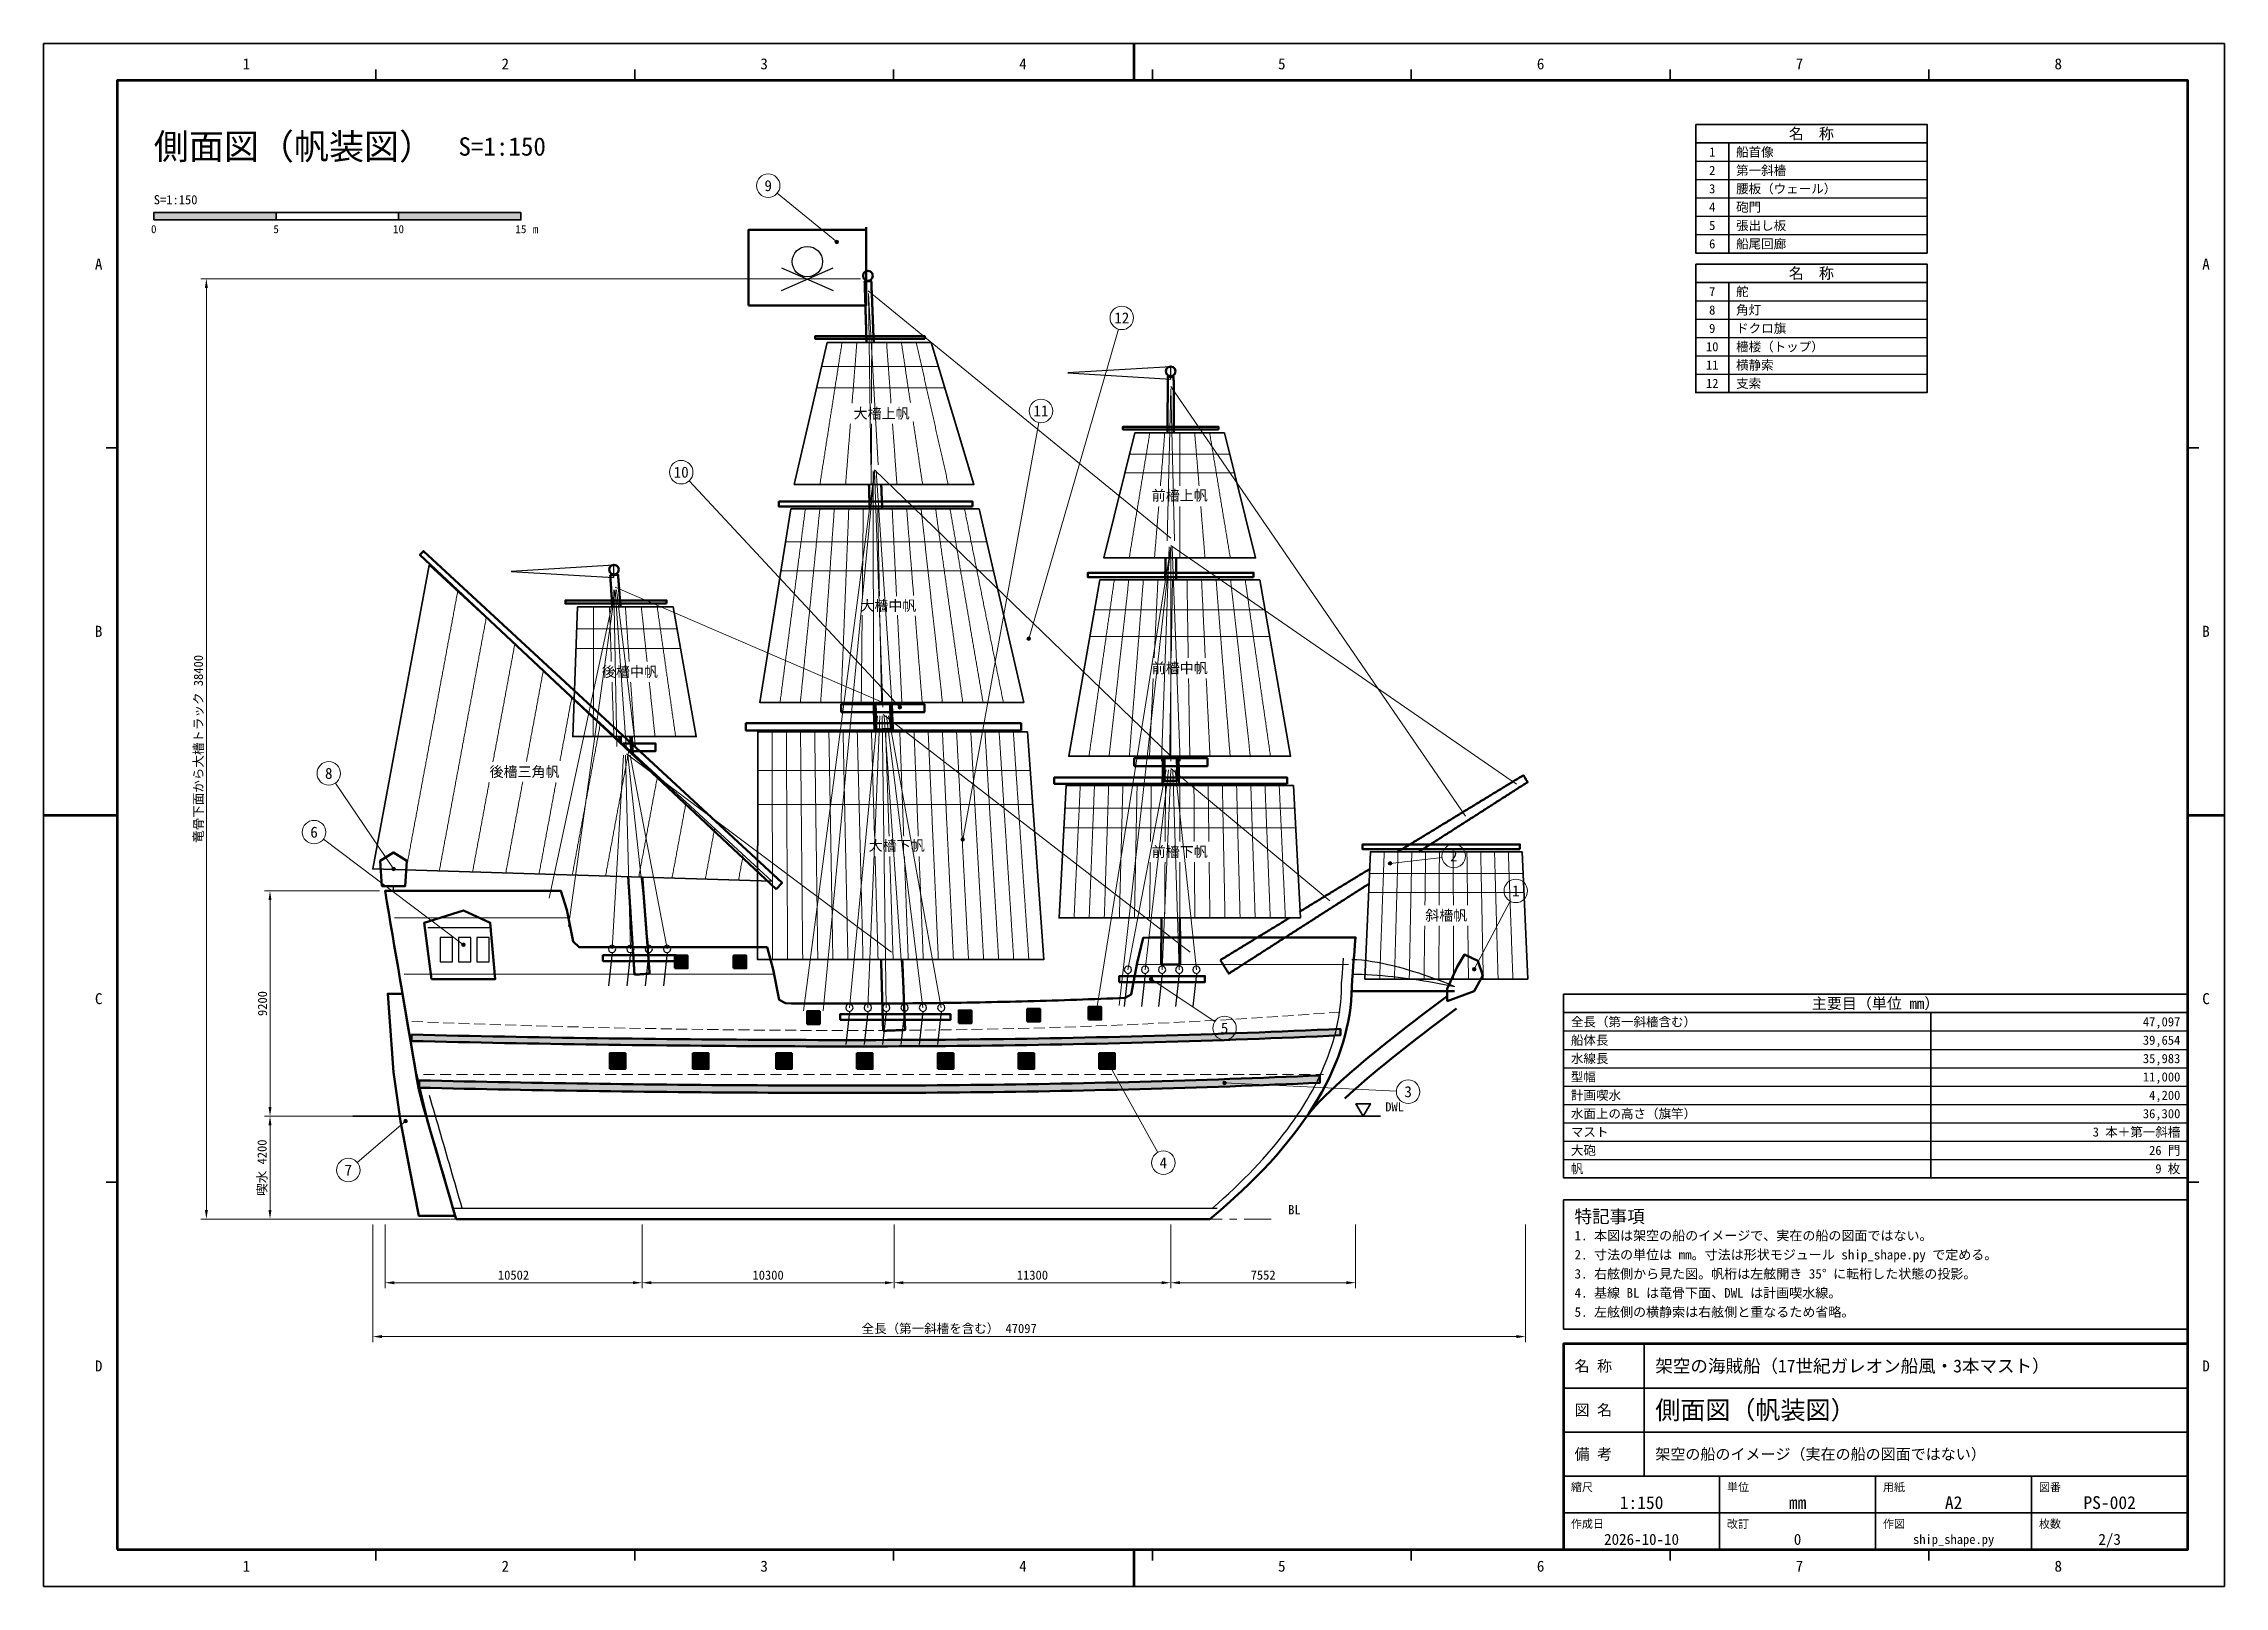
# Model space of a CAD drawing. Header units: millimetres. Extents: x -14250 to 74850, y -15000 to 48000.
import ezdxf
from ezdxf.enums import TextEntityAlignment as Align

# ---------------------------------------------------------------- set-up
doc = ezdxf.new("R2010")
doc.units = ezdxf.units.MM
doc.header["$LTSCALE"] = 150
doc.linetypes.add('CL', pattern=[18, 12, -2, 2, -2])
doc.linetypes.add('HID', pattern=[4.5, 3, -1.5])
for name, color, linetype, lineweight in [('かくれ線', 8, 'HID', 18), ('ハッチング', 8, 'Continuous', 13), ('中心線', 1, 'CL', 18), ('喫水線', 5, 'Continuous', 35), ('外形', 7, 'Continuous', 50), ('寸法', 5, 'Continuous', 18), ('帆', 30, 'Continuous', 35), ('帆布', 30, 'Continuous', 13), ('引出線', 7, 'Continuous', 18), ('文字', 7, 'Continuous', 25), ('枠', 7, 'Continuous', 70), ('索具', 94, 'Continuous', 13), ('細部', 7, 'Continuous', 25), ('表題', 7, 'Continuous', 35)]:
    doc.layers.add(name, color=color, linetype=linetype, lineweight=lineweight)
doc.styles.add('JP', font='msgothic.ttc')
doc.dimstyles.new('JIS', dxfattribs={"dimscale": 150, "dimtxt": 2.5, "dimasz": 2.5, "dimexe": 1.5, "dimexo": 1.5, "dimgap": 0.8, "dimtad": 1, "dimdec": 0, "dimtxsty": 'JP', "dimcen": 2.5, "dimclrd": 5, "dimclre": 5, "dimclrt": 5, "dimazin": 3, "dimtfac": 1, "dimtmove": 0, "dimatfit": 3, "dimlwd": 18, "dimlwe": 18})

msp = doc.modelspace()

# ---------------------------------------------------------------- texts
at = {"layer": '文字', "style": 'JP'}
for s, height, p in [('1', 450, (-5962.5, 47175)), ('2', 450, (4612.5, 47175)), ('3', 450, (15187.5, 47175)), ('4', 450, (25762.5, 47175)), ('5', 450, (36337.5, 47175)), ('6', 450, (46912.5, 47175)), ('7', 450, (57487.5, 47175)), ('8', 450, (68062.5, 47175)), ('名\u3000称', 450, (57975, 44325)), ('1', 375, (53925, 43575)), ('2', 375, (53925, 42825)), ('9', 450, (15354.6, 42200)), ('3', 375, (53925, 42075)), ('4', 375, (53925, 41325)), ('0', 330, (-9750, 40425)), ('5', 330, (-4750, 40425)), ('10', 330, (250, 40425)), ('15', 330, (5250, 40425)), ('m', 330, (5850, 40425)), ('5', 375, (53925, 40575)), ('A', 450, (-12000, 39000)), ('6', 375, (53925, 39825)), ('A', 450, (74100, 39000)), ('名\u3000称', 450, (57975, 38625)), ('7', 375, (53925, 37875)), ('12', 450, (29800, 36800)), ('8', 375, (53925, 37125)), ('9', 375, (53925, 36375)), ('10', 375, (53925, 35625)), ('11', 375, (53925, 34875)), ('12', 375, (53925, 34125)), ('大檣上帆', 420, (19988.6, 32900)), ('11', 450, (26500, 33000)), ('10', 450, (11800, 30500)), ('前檣上帆', 420, (32168.6, 29550)), ('大檣中帆', 420, (20262.7, 25050)), ('B', 450, (-12000, 24000)), ('B', 450, (74100, 24000)), ('後檣中帆', 420, (9705, 22350)), ('前檣中帆', 420, (32168.6, 22500)), ('8', 450, (-2600, 18200)), ('後檣三角帆', 420, (5400, 18266.7)), ('6', 450, (-3200, 15800)), ('大檣下帆', 420, (20605, 15250)), ('前檣下帆', 420, (32168.6, 15000)), ('2', 450, (43363.2, 14826.1)), ('1', 450, (45900, 13400)), ('斜檣帆', 420, (43058.4, 12400)), ('C', 450, (-12000, 9000)), ('主要目（単位 mm）', 450, (60600, 8805)), ('C', 450, (74100, 9000)), ('5', 450, (34000, 7800)), ('3', 450, (41500, 5200)), ('7', 450, (-1800, 2000)), ('4', 450, (31500, 2300)), ('D', 450, (-12000, -6000)), ('D', 450, (74100, -6000)), ('1:150', 525, (51037.5, -11580)), ('mm', 525, (57412.5, -11580)), ('A2', 525, (63787.5, -11580)), ('PS-002', 525, (70162.5, -11580)), ('2026-10-10', 450, (51037.5, -13080)), ('0', 450, (57412.5, -13080)), ('ship_shape.py', 375, (63787.5, -13080)), ('2/3', 450, (70162.5, -13080)), ('1', 450, (-5962.5, -14175)), ('2', 450, (4612.5, -14175)), ('3', 450, (15187.5, -14175)), ('4', 450, (25762.5, -14175)), ('5', 450, (36337.5, -14175)), ('6', 450, (46912.5, -14175)), ('7', 450, (57487.5, -14175)), ('8', 450, (68062.5, -14175))]:
    msp.add_text(s, height=height, dxfattribs=at).set_placement(p, align=Align.MIDDLE_CENTER)
for s, height, p in [('側面図（帆装図）', 1050, (-9750, 43800)), ('S=1:150', 750, (2700, 43800)), ('船首像', 375, (54900, 43575)), ('第一斜檣', 375, (54900, 42825)), ('腰板（ウェール）', 375, (54900, 42075)), ('S=1:150', 375, (-9750, 41625)), ('砲門', 375, (54900, 41325)), ('張出し板', 375, (54900, 40575)), ('船尾回廊', 375, (54900, 39825)), ('舵', 375, (54900, 37875)), ('角灯', 375, (54900, 37125)), ('ドクロ旗', 375, (54900, 36375)), ('檣楼（トップ）', 375, (54900, 35625)), ('横静索', 375, (54900, 34875)), ('支索', 375, (54900, 34125)), ('全長（第一斜檣含む）', 375, (48150, 8055)), ('船体長', 375, (48150, 7305)), ('水線長', 375, (48150, 6555)), ('型幅', 375, (48150, 5805)), ('DWL', 375, (40564.8, 4580)), ('水面上の高さ（旗竿）', 375, (48150, 4305)), ('計画喫水', 375, (48150, 5055)), ('マスト', 375, (48150, 3555)), ('大砲', 375, (48150, 2805)), ('帆', 375, (48150, 2055)), ('BL', 375, (36600, 380)), ('特記事項', 525, (48300, 105)), ('1. 本図は架空の船のイメージで、実在の船の図面ではない。', 390, (48300, -675)), ('2. 寸法の単位は mm。寸法は形状モジュール ship_shape.py で定める。', 390, (48300, -1455)), ('3. 右舷側から見た図。帆桁は左舷開き 35° に転桁した状態の投影。', 390, (48300, -2235)), ('4. 基線 BL は竜骨下面、DWL は計画喫水線。', 390, (48300, -3015)), ('5. 左舷側の横静索は右舷側と重なるため省略。', 390, (48300, -3795)), ('名 称', 450, (48300, -6000)), ('架空の海賊船（17世紀ガレオン船風・3本マスト）', 525, (51600, -6000)), ('図 名', 450, (48300, -7800)), ('側面図（帆装図）', 750, (51600, -7800)), ('備 考', 450, (48300, -9600)), ('架空の船のイメージ（実在の船の図面ではない）', 450, (51600, -9600)), ('縮尺', 330, (48150, -10950)), ('単位', 330, (54525, -10950)), ('用紙', 330, (60900, -10950)), ('図番', 330, (67275, -10950)), ('作成日', 330, (48150, -12450)), ('改訂', 330, (54525, -12450)), ('作図', 330, (60900, -12450)), ('枚数', 330, (67275, -12450))]:
    msp.add_text(s, height=height, dxfattribs=at).set_placement(p, align=Align.MIDDLE_LEFT)
for s, p in [('47,097', (73050, 8055)), ('39,654', (73050, 7305)), ('35,983', (73050, 6555)), ('11,000', (73050, 5805)), ('36,300', (73050, 4305)), ('4,200', (73050, 5055)), ('3 本＋第一斜檣', (73050, 3555)), ('26 門', (73050, 2805)), ('9 枚', (73050, 2055))]:
    msp.add_text(s, height=375, dxfattribs=at).set_placement(p, align=Align.MIDDLE_RIGHT)

# ---------------------------------------------------------------- dimensions: what is measured, and where the dimension line sits
at = {"layer": '寸法'}
for base, p2, text in [((-7600, 0), (19354.6, 38400), '竜骨下面から大檣トラック <>'), ((-5000, 0), (1382, 4200), '喫水 <>')]:
    msp.add_linear_dim(base=base, p1=(2600, 0), p2=p2, angle=90, text=text, dimstyle='JIS', dxfattribs=at).render()
msp.add_linear_dim(base=(-5000, 4200), p1=(1382, 4200), p2=(-302, 13400), angle=90, dimstyle='JIS', dxfattribs=at).render()
msp.add_linear_dim(base=(-800, -4800), p1=(-800, 0), p2=(46296.7, 0), text='全長（第一斜檣を含む） <>', dimstyle='JIS', dxfattribs=at).render()
for base, p1, p2 in [((-302, -2600), (-302, 0), (10200, 0)), ((10200, -2600), (10200, 0), (20500, 0)), ((20500, -2600), (20500, 0), (31800, 0)), ((31800, -2600), (31800, 0), (39352, 0))]:
    msp.add_linear_dim(base=base, p1=p1, p2=p2, dimstyle='JIS', dxfattribs=at).render()

# ---------------------------------------------------------------- hatches: boundary and pattern name
at = {"layer": 'ハッチング'}
h = msp.add_hatch(color=250, dxfattribs=at)
h.dxf.hatch_style = 1
h.paths.add_polyline_path([(11540, 10240), (12060, 10240), (12060, 10760), (11540, 10760)])
h = msp.add_hatch(color=250, dxfattribs=at)
h.dxf.hatch_style = 1
h.paths.add_polyline_path([(13940, 10240), (14460, 10240), (14460, 10760), (13940, 10760)])
h = msp.add_hatch(color=250, dxfattribs=at)
h.dxf.hatch_style = 1
h.paths.add_polyline_path([(16940, 7963.6), (17460, 7963.6), (17460, 8483.6), (16940, 8483.6)])
h = msp.add_hatch(color=250, dxfattribs=at)
h.dxf.hatch_style = 1
h.paths.add_polyline_path([(23140, 7997.5), (23660, 7997.5), (23660, 8517.5), (23140, 8517.5)])
h = msp.add_hatch(color=250, dxfattribs=at)
h.dxf.hatch_style = 1
h.paths.add_polyline_path([(25940, 8060.5), (26460, 8060.5), (26460, 8580.5), (25940, 8580.5)])
h = msp.add_hatch(color=250, dxfattribs=at)
h.dxf.hatch_style = 1
h.paths.add_polyline_path([(28440, 8142.4), (28960, 8142.4), (28960, 8662.4), (28440, 8662.4)])
h = msp.add_hatch(color=8, dxfattribs=at)
h.dxf.hatch_style = 1
h.paths.add_polyline_path([(783.3, 7530.6), (1257.6, 7519.3), (1732, 7508.2), (2206.3, 7497.5), (2680.7, 7487.1), (3155, 7476.9), (3629.4, 7467.1), (4103.7, 7457.5), (4578, 7448.3), (5052.4, 7439.3), (5526.7, 7430.7), (6001.1, 7422.3), (6475.4, 7414.3), (6949.8, 7406.5), (7424.1, 7399.1), (7898.5, 7391.9), (8372.8, 7385.1), (8847.1, 7378.5), (9321.5, 7372.3), (9795.8, 7366.3), (10270.2, 7360.7), (10744.5, 7355.3), (11218.9, 7350.3), (11693.2, 7345.5), (12167.5, 7341), (12641.9, 7336.9), (13116.2, 7333), (13590.6, 7329.5), (14064.9, 7326.2), (14539.3, 7323.2), (15013.6, 7320.6), (15487.9, 7318.2), (15962.3, 7316.1), (16436.6, 7314.4), (16911, 7312.9), (17385.3, 7311.7), (17859.7, 7310.9), (18334, 7310.3), (18808.3, 7310), (19282.7, 7310.1), (19757, 7310.7), (20231.4, 7311.8), (20705.7, 7313.4), (21180.1, 7315.5), (21654.4, 7318.2), (22128.8, 7321.4), (22603.1, 7325.1), (23077.4, 7329.3), (23551.8, 7334.1), (24026.1, 7339.4), (24500.5, 7345.2), (24974.8, 7351.5), (25449.2, 7358.4), (25923.5, 7365.8), (26397.8, 7373.7), (26872.2, 7382.1), (27346.5, 7391.1), (27820.9, 7400.5), (28295.2, 7410.5), (28769.6, 7421), (29243.9, 7432.1), (29718.2, 7443.7), (30192.6, 7455.7), (30666.9, 7468.4), (31141.3, 7481.5), (31615.6, 7495.2), (32090, 7509.4), (32564.3, 7524.1), (33038.7, 7539.3), (33513, 7555.1), (33987.3, 7571.3), (34461.7, 7588.1), (34936, 7605.5), (35410.4, 7623.3), (35884.7, 7641.7), (36359.1, 7660.6), (36833.4, 7680), (37307.7, 7700), (37782.1, 7720.4), (38256.4, 7741.4), (38730.8, 7762.9), (38730.8, 7502.9), (38256.4, 7481.4), (37782.1, 7460.4), (37307.7, 7440), (36833.4, 7420), (36359.1, 7400.6), (35884.7, 7381.7), (35410.4, 7363.3), (34936, 7345.5), (34461.7, 7328.1), (33987.3, 7311.3), (33513, 7295.1), (33038.7, 7279.3), (32564.3, 7264.1), (32090, 7249.4), (31615.6, 7235.2), (31141.3, 7221.5), (30666.9, 7208.4), (30192.6, 7195.7), (29718.2, 7183.7), (29243.9, 7172.1), (28769.6, 7161), (28295.2, 7150.5), (27820.9, 7140.5), (27346.5, 7131.1), (26872.2, 7122.1), (26397.8, 7113.7), (25923.5, 7105.8), (25449.2, 7098.4), (24974.8, 7091.5), (24500.5, 7085.2), (24026.1, 7079.4), (23551.8, 7074.1), (23077.4, 7069.3), (22603.1, 7065.1), (22128.8, 7061.4), (21654.4, 7058.2), (21180.1, 7055.5), (20705.7, 7053.4), (20231.4, 7051.8), (19757, 7050.7), (19282.7, 7050.1), (18808.3, 7050), (18334, 7050.3), (17859.7, 7050.9), (17385.3, 7051.7), (16911, 7052.9), (16436.6, 7054.4), (15962.3, 7056.1), (15487.9, 7058.2), (15013.6, 7060.6), (14539.3, 7063.2), (14064.9, 7066.2), (13590.6, 7069.5), (13116.2, 7073), (12641.9, 7076.9), (12167.5, 7081), (11693.2, 7085.5), (11218.9, 7090.3), (10744.5, 7095.3), (10270.2, 7100.7), (9795.8, 7106.3), (9321.5, 7112.3), (8847.1, 7118.5), (8372.8, 7125.1), (7898.5, 7131.9), (7424.1, 7139.1), (6949.8, 7146.5), (6475.4, 7154.3), (6001.1, 7162.3), (5526.7, 7170.7), (5052.4, 7179.3), (4578, 7188.3), (4103.7, 7197.5), (3629.4, 7207.1), (3155, 7216.9), (2680.7, 7227.1), (2206.3, 7237.5), (1732, 7248.2), (1257.6, 7259.3), (783.3, 7270.6)])
h = msp.add_hatch(color=250, dxfattribs=at)
h.dxf.hatch_style = 1
h.paths.add_polyline_path([(8880, 6130), (9520, 6130), (9520, 6770), (8880, 6770)])
h = msp.add_hatch(color=250, dxfattribs=at)
h.dxf.hatch_style = 1
h.paths.add_polyline_path([(12280, 6130), (12920, 6130), (12920, 6770), (12280, 6770)])
h = msp.add_hatch(color=250, dxfattribs=at)
h.dxf.hatch_style = 1
h.paths.add_polyline_path([(15680, 6130), (16320, 6130), (16320, 6770), (15680, 6770)])
h = msp.add_hatch(color=250, dxfattribs=at)
h.dxf.hatch_style = 1
h.paths.add_polyline_path([(18980, 6130), (19620, 6130), (19620, 6770), (18980, 6770)])
h = msp.add_hatch(color=250, dxfattribs=at)
h.dxf.hatch_style = 1
h.paths.add_polyline_path([(22280, 6130), (22920, 6130), (22920, 6770), (22280, 6770)])
h = msp.add_hatch(color=250, dxfattribs=at)
h.dxf.hatch_style = 1
h.paths.add_polyline_path([(25580, 6130), (26220, 6130), (26220, 6770), (25580, 6770)])
h = msp.add_hatch(color=250, dxfattribs=at)
h.dxf.hatch_style = 1
h.paths.add_polyline_path([(28880, 6130), (29520, 6130), (29520, 6770), (28880, 6770)])
h = msp.add_hatch(color=8, dxfattribs=at)
h.dxf.hatch_style = 1
h.paths.add_polyline_path([(1099.5, 5663), (1559.4, 5652.2), (2019.4, 5641.7), (2479.3, 5631.5), (2939.2, 5621.5), (3399.1, 5611.8), (3859.1, 5602.4), (4319, 5593.3), (4778.9, 5584.5), (5238.9, 5575.9), (5698.8, 5567.6), (6158.7, 5559.6), (6618.6, 5551.9), (7078.6, 5544.5), (7538.5, 5537.3), (7998.4, 5530.5), (8458.3, 5523.9), (8918.3, 5517.6), (9378.2, 5511.5), (9838.1, 5505.8), (10298.1, 5500.3), (10758, 5495.2), (11217.9, 5490.3), (11677.8, 5485.6), (12137.8, 5481.3), (12597.7, 5477.3), (13057.6, 5473.5), (13517.6, 5470), (13977.5, 5466.8), (14437.4, 5463.8), (14897.3, 5461.2), (15357.3, 5458.8), (15817.2, 5456.7), (16277.1, 5454.9), (16737.1, 5453.4), (17197, 5452.2), (17656.9, 5451.2), (18116.8, 5450.5), (18576.8, 5450.1), (19036.7, 5450), (19496.6, 5450.3), (19956.6, 5451.1), (20416.5, 5452.3), (20876.4, 5454.1), (21336.3, 5456.4), (21796.3, 5459.1), (22256.2, 5462.3), (22716.1, 5466.1), (23176, 5470.3), (23636, 5475), (24095.9, 5480.2), (24555.8, 5485.9), (25015.8, 5492.1), (25475.7, 5498.8), (25935.6, 5506), (26395.5, 5513.6), (26855.5, 5521.8), (27315.4, 5530.4), (27775.3, 5539.6), (28235.3, 5549.2), (28695.2, 5559.4), (29155.1, 5570), (29615, 5581.1), (30075, 5592.7), (30534.9, 5604.8), (30994.8, 5617.4), (31454.8, 5630.5), (31914.7, 5644), (32374.6, 5658.1), (32834.5, 5672.7), (33294.5, 5687.7), (33754.4, 5703.3), (34214.3, 5719.3), (34674.3, 5735.8), (35134.2, 5752.9), (35594.1, 5770.4), (36054, 5788.4), (36514, 5806.9), (36973.9, 5825.9), (37433.8, 5845.3), (37893.7, 5865.3), (37893.7, 5565.3), (37433.8, 5545.3), (36973.9, 5525.9), (36514, 5506.9), (36054, 5488.4), (35594.1, 5470.4), (35134.2, 5452.9), (34674.3, 5435.8), (34214.3, 5419.3), (33754.4, 5403.3), (33294.5, 5387.7), (32834.5, 5372.7), (32374.6, 5358.1), (31914.7, 5344), (31454.8, 5330.5), (30994.8, 5317.4), (30534.9, 5304.8), (30075, 5292.7), (29615, 5281.1), (29155.1, 5270), (28695.2, 5259.4), (28235.3, 5249.2), (27775.3, 5239.6), (27315.4, 5230.4), (26855.5, 5221.8), (26395.5, 5213.6), (25935.6, 5206), (25475.7, 5198.8), (25015.8, 5192.1), (24555.8, 5185.9), (24095.9, 5180.2), (23636, 5175), (23176, 5170.3), (22716.1, 5166.1), (22256.2, 5162.3), (21796.3, 5159.1), (21336.3, 5156.4), (20876.4, 5154.1), (20416.5, 5152.3), (19956.6, 5151.1), (19496.6, 5150.3), (19036.7, 5150), (18576.8, 5150.1), (18116.8, 5150.5), (17656.9, 5151.2), (17197, 5152.2), (16737.1, 5153.4), (16277.1, 5154.9), (15817.2, 5156.7), (15357.3, 5158.8), (14897.3, 5161.2), (14437.4, 5163.8), (13977.5, 5166.8), (13517.6, 5170), (13057.6, 5173.5), (12597.7, 5177.3), (12137.8, 5181.3), (11677.8, 5185.6), (11217.9, 5190.3), (10758, 5195.2), (10298.1, 5200.3), (9838.1, 5205.8), (9378.2, 5211.5), (8918.3, 5217.6), (8458.3, 5223.9), (7998.4, 5230.5), (7538.5, 5237.3), (7078.6, 5244.5), (6618.6, 5251.9), (6158.7, 5259.6), (5698.8, 5267.6), (5238.9, 5275.9), (4778.9, 5284.5), (4319, 5293.3), (3859.1, 5302.4), (3399.1, 5311.8), (2939.2, 5321.5), (2479.3, 5331.5), (2019.4, 5341.7), (1559.4, 5352.2), (1099.5, 5363)])
at = {"layer": '引出線'}
h = msp.add_hatch(color=7, dxfattribs=at)
h.dxf.hatch_style = 1
h.paths.add_polyline_path([(18229.6, 39900), (18219.6, 39937.5), (18192.1, 39965), (18154.6, 39975), (18117.1, 39965), (18089.6, 39937.5), (18079.6, 39900), (18089.6, 39862.5), (18117.1, 39835), (18154.6, 39825), (18192.1, 39835), (18219.6, 39862.5)])
h = msp.add_hatch(color=7, dxfattribs=at)
h.dxf.hatch_style = 1
h.paths.add_polyline_path([(26075, 23700), (26065, 23737.5), (26037.5, 23765), (26000, 23775), (25962.5, 23765), (25935, 23737.5), (25925, 23700), (25935, 23662.5), (25962.5, 23635), (26000, 23625), (26037.5, 23635), (26065, 23662.5)])
h = msp.add_hatch(color=7, dxfattribs=at)
h.dxf.hatch_style = 1
h.paths.add_polyline_path([(20810.6, 20900), (20800.5, 20937.5), (20773.1, 20965), (20735.6, 20975), (20698.1, 20965), (20670.6, 20937.5), (20660.6, 20900), (20670.6, 20862.5), (20698.1, 20835), (20735.6, 20825), (20773.1, 20835), (20800.5, 20862.5)])
h = msp.add_hatch(color=7, dxfattribs=at)
h.dxf.hatch_style = 1
h.paths.add_polyline_path([(23375, 15500), (23365, 15537.5), (23337.5, 15565), (23300, 15575), (23262.5, 15565), (23235, 15537.5), (23225, 15500), (23235, 15462.5), (23262.5, 15435), (23300, 15425), (23337.5, 15435), (23365, 15462.5)])
h = msp.add_hatch(color=7, dxfattribs=at)
h.dxf.hatch_style = 1
h.paths.add_polyline_path([(123, 14300), (113, 14337.5), (85.5, 14365), (48, 14375), (10.5, 14365), (-17, 14337.5), (-27, 14300), (-17, 14262.5), (10.5, 14235), (48, 14225), (85.5, 14235), (113, 14262.5)])
h = msp.add_hatch(color=7, dxfattribs=at)
h.dxf.hatch_style = 1
h.paths.add_polyline_path([(40838.2, 14526.1), (40828.1, 14563.6), (40800.7, 14591.1), (40763.2, 14601.1), (40725.7, 14591.1), (40698.2, 14563.6), (40688.2, 14526.1), (40698.2, 14488.6), (40725.7, 14461.2), (40763.2, 14451.1), (40800.7, 14461.2), (40828.1, 14488.6)])
h = msp.add_hatch(color=7, dxfattribs=at)
h.dxf.hatch_style = 1
h.paths.add_polyline_path([(2975, 11200), (2965, 11237.5), (2937.5, 11265), (2900, 11275), (2862.5, 11265), (2835, 11237.5), (2825, 11200), (2835, 11162.5), (2862.5, 11135), (2900, 11125), (2937.5, 11135), (2965, 11162.5)])
h = msp.add_hatch(color=7, dxfattribs=at)
h.dxf.hatch_style = 1
h.paths.add_polyline_path([(31075, 9800), (31065, 9837.5), (31037.5, 9865), (31000, 9875), (30962.5, 9865), (30935, 9837.5), (30925, 9800), (30935, 9762.5), (30962.5, 9735), (31000, 9725), (31037.5, 9735), (31065, 9762.5)])
h = msp.add_hatch(color=7, dxfattribs=at)
h.dxf.hatch_style = 1
h.paths.add_polyline_path([(44275, 10200), (44265, 10237.5), (44237.5, 10265), (44200, 10275), (44162.5, 10265), (44135, 10237.5), (44125, 10200), (44135, 10162.5), (44162.5, 10135), (44200, 10125), (44237.5, 10135), (44265, 10162.5)])
h = msp.add_hatch(color=7, dxfattribs=at)
h.dxf.hatch_style = 1
h.paths.add_polyline_path([(29275, 6450), (29265, 6487.5), (29237.5, 6515), (29200, 6525), (29162.5, 6515), (29135, 6487.5), (29125, 6450), (29135, 6412.5), (29162.5, 6385), (29200, 6375), (29237.5, 6385), (29265, 6412.5)])
h = msp.add_hatch(color=7, dxfattribs=at)
h.dxf.hatch_style = 1
h.paths.add_polyline_path([(34075, 5561.8), (34065, 5599.3), (34037.5, 5626.7), (34000, 5636.8), (33962.5, 5626.7), (33935, 5599.3), (33925, 5561.8), (33935, 5524.3), (33962.5, 5496.8), (34000, 5486.8), (34037.5, 5496.8), (34065, 5524.3)])
h = msp.add_hatch(color=7, dxfattribs=at)
h.dxf.hatch_style = 1
h.paths.add_polyline_path([(615, 4000), (605, 4037.5), (577.5, 4065), (540, 4075), (502.5, 4065), (475, 4037.5), (465, 4000), (475, 3962.5), (502.5, 3935), (540, 3925), (577.5, 3935), (605, 3962.5)])
at = {"layer": '表題'}
h = msp.add_hatch(color=7, dxfattribs=at)
h.dxf.hatch_style = 1
h.paths.add_polyline_path([(-9750, 40800), (-4750, 40800), (-4750, 41100), (-9750, 41100)])
h = msp.add_hatch(color=7, dxfattribs=at)
h.dxf.hatch_style = 1
h.paths.add_polyline_path([(250, 40800), (5250, 40800), (5250, 41100), (250, 41100)])

# ---------------------------------------------------------------- linework, layer by layer
at = {"layer": 'かくれ線'}
for points in [[(85, 12300), (203.6, 12300), (322.2, 12300), (440.8, 12300), (559.3, 12300), (677.9, 12300), (796.5, 12300), (915.1, 12300), (1033.7, 12300), (1152.2, 12300), (1270.8, 12300), (1389.4, 12300), (1508, 12300), (1626.6, 12300), (1745.2, 12300), (1863.8, 12300), (1982.3, 12300), (2100.9, 12300), (2219.5, 12300), (2338.1, 12300), (2456.7, 12300), (2575.2, 12300), (2693.8, 12300), (2812.4, 12300), (2931, 12300), (3049.6, 12300), (3168.2, 12300), (3286.8, 12300), (3405.3, 12300), (3523.9, 12300), (3642.5, 12300), (3761.1, 12300), (3879.7, 12300), (3998.2, 12300), (4116.8, 12300), (4235.4, 12300), (4354, 12300), (4472.6, 12300), (4591.2, 12300), (4709.8, 12300), (4828.3, 12300), (4946.9, 12300), (5065.5, 12300), (5184.1, 12300), (5302.7, 12300), (5421.2, 12300), (5539.8, 12300), (5658.4, 12300), (5777, 12300), (5895.6, 12300), (6014.2, 12300), (6132.8, 12300), (6251.3, 12300), (6369.9, 12300), (6488.5, 12300), (6607.1, 12300), (6725.7, 12300), (6844.2, 12300), (6962.8, 12300), (7081.4, 12300), (7200, 12300)], [(476, 10000), (728.1, 10000), (980.1, 10000), (1232.2, 10000), (1484.3, 10000), (1736.3, 10000), (1988.4, 10000), (2240.5, 10000), (2492.5, 10000), (2744.6, 10000), (2996.7, 10000), (3248.7, 10000), (3500.8, 10000), (3752.9, 10000), (4004.9, 10000), (4257, 10000), (4509.1, 10000), (4761.1, 10000), (5013.2, 10000), (5265.3, 10000), (5517.3, 10000), (5769.4, 10000), (6021.5, 10000), (6273.5, 10000), (6525.6, 10000), (6777.7, 10000), (7029.7, 10000), (7281.8, 10000), (7533.9, 10000), (7785.9, 10000), (8038, 10000), (8290.1, 10000), (8542.1, 10000), (8794.2, 10000), (9046.3, 10000), (9298.3, 10000), (9550.4, 10000), (9802.5, 10000), (10054.5, 10000), (10306.6, 10000), (10558.7, 10000), (10810.7, 10000), (11062.8, 10000), (11314.9, 10000), (11566.9, 10000), (11819, 10000), (12071.1, 10000), (12323.1, 10000), (12575.2, 10000), (12827.3, 10000), (13079.3, 10000), (13331.4, 10000), (13583.5, 10000), (13835.5, 10000), (14087.6, 10000), (14339.7, 10000), (14591.7, 10000), (14843.8, 10000), (15095.9, 10000), (15347.9, 10000), (15600, 10000)], [(30400, 10400), (30544.4, 10400), (30688.8, 10400), (30833.2, 10400), (30977.6, 10400), (31122, 10400), (31266.4, 10400), (31410.8, 10400), (31555.2, 10400), (31699.6, 10400), (31844, 10400), (31988.4, 10400), (32132.8, 10400), (32277.2, 10400), (32421.6, 10400), (32566, 10400), (32710.4, 10400), (32854.8, 10400), (32999.2, 10400), (33143.6, 10400), (33288, 10400), (33432.4, 10400), (33576.8, 10400), (33721.2, 10400), (33865.6, 10400), (34010, 10400), (34154.4, 10400), (34298.8, 10400), (34443.2, 10400), (34587.6, 10400), (34732, 10400), (34876.4, 10400), (35020.8, 10400), (35165.2, 10400), (35309.6, 10400), (35454, 10400), (35598.4, 10400), (35742.8, 10400), (35887.2, 10400), (36031.6, 10400), (36176, 10400), (36320.4, 10400), (36464.8, 10400), (36609.2, 10400), (36753.6, 10400), (36898, 10400), (37042.4, 10400), (37186.8, 10400), (37331.2, 10400), (37475.6, 10400), (37620, 10400), (37764.4, 10400), (37908.8, 10400), (38053.2, 10400), (38197.6, 10400), (38342, 10400), (38486.4, 10400), (38630.8, 10400), (38775.2, 10400), (38919.6, 10400), (39064, 10400)], [(799, 8067.1), (1434.2, 8041.9), (2069.3, 8017.6), (2704.5, 7994.2), (3339.7, 7971.7), (3974.9, 7950.1), (4610, 7929.4), (5245.2, 7909.6), (5880.4, 7890.7), (6515.6, 7872.7), (7150.7, 7855.6), (7785.9, 7839.3), (8421.1, 7824), (9056.2, 7809.6), (9691.4, 7796), (10326.6, 7783.4), (10961.8, 7771.6), (11596.9, 7760.7), (12232.1, 7750.8), (12867.3, 7741.7), (13502.5, 7733.5), (14137.6, 7726.2), (14772.8, 7719.8), (15408, 7714.3), (16043.1, 7709.7), (16678.3, 7706), (17313.5, 7703.2), (17948.7, 7701.2), (18583.8, 7700.2), (19219, 7700.1), (19854.2, 7701.4), (20489.4, 7704.3), (21124.5, 7708.8), (21759.7, 7714.8), (22394.9, 7722.3), (23030.1, 7731.5), (23665.2, 7742.2), (24300.4, 7754.5), (24935.6, 7768.3), (25570.7, 7783.7), (26205.9, 7800.7), (26841.1, 7819.2), (27476.3, 7839.3), (28111.4, 7861), (28746.6, 7884.2), (29381.8, 7909), (30017, 7935.3), (30652.1, 7963.3), (31287.3, 7992.8), (31922.5, 8023.8), (32557.6, 8056.4), (33192.8, 8090.6), (33828, 8126.3), (34463.2, 8163.6), (35098.3, 8202.5), (35733.5, 8243), (36368.7, 8285), (37003.9, 8328.5), (37639, 8373.7), (38274.2, 8420.4), (38909.4, 8468.6)], [(1273, 5900), (38038.4, 5900)]]:
    msp.add_lwpolyline(points, dxfattribs=at)
at = {"layer": '中心線'}
msp.add_line((-3000, 0), (35900, 0), dxfattribs=at)
at = {"layer": '喫水線'}
msp.add_line((-1618, 4200), (40364.8, 4200), dxfattribs=at)
msp.add_lwpolyline([(39664.8, 4200), (39364.8, 4700), (39964.8, 4700)], close=True, dxfattribs=at)
at = {"layer": '外形'}
msp.add_line((19354.6, 38400), (19354.6, 40500), dxfattribs=at)
for points in [[(14554.6, 37300), (19354.6, 37300), (19354.6, 40400), (14554.6, 40400)], [(21748.7, 35940), (17274.8, 35940), (17274.8, 36060), (21748.7, 36060)], [(33750.2, 32246), (29849.8, 32246), (29849.8, 32354), (33750.2, 32354)], [(23706.9, 29098), (15791.5, 29098), (15791.5, 29302), (23706.9, 29302)], [(15677.3, 13468.3), (1126.4, 27121), (1273.6, 27279), (15922.7, 13731.7)], [(35184.1, 26210), (28415.9, 26210), (28415.9, 26390), (35184.1, 26390)], [(11202, 25134), (7072.2, 25134), (7072.2, 25266), (11202, 25266)], [(25688, 19956), (14445.9, 19956), (14445.9, 20244), (25688, 20244)], [(36560.7, 17774), (27039.3, 17774), (27039.3, 18026), (36560.7, 18026)], [(46065.7, 15100), (39641.6, 15100), (39641.6, 15300), (46065.7, 15300)], [(-427, 13600), (523, 13600), (594.2, 14631.2), (48, 14975), (-498.2, 14631.2)], [(2600, 0), (33400, 0), (33742.2, 287.5), (34074, 575), (34395.4, 862.5), (34706.4, 1150), (35006.9, 1437.5), (35297.1, 1725), (35576.9, 2012.5), (35846.2, 2300), (36105.2, 2587.5), (36353.8, 2875), (36591.9, 3162.5), (36819.7, 3450), (37037, 3737.5), (37244, 4025), (37440.5, 4312.5), (37626.6, 4600), (37802.4, 4887.5), (37967.7, 5175), (38122.6, 5462.5), (38267.2, 5750), (38401.3, 6037.5), (38525, 6325), (38638.3, 6612.5), (38741.2, 6900), (38833.7, 7187.5), (38915.8, 7475), (38987.5, 7762.5), (39048.8, 8050), (39099.7, 8337.5), (39140.2, 8625), (39170.3, 8912.5), (39189.9, 9200), (39199.2, 9487.5), (39214, 9775), (39237, 10062.5), (39260, 10350), (39283, 10637.5), (39306, 10925), (39329, 11212.5), (39352, 11500), (39104.2, 11500), (38856.3, 11500), (38608.5, 11500), (38360.7, 11500), (38112.8, 11500), (37865, 11500), (37617.1, 11500), (37369.3, 11500), (37121.5, 11500), (36873.6, 11500), (36625.8, 11500), (36377.9, 11500), (36130.1, 11500), (35882.3, 11500), (35634.4, 11500), (35386.6, 11500), (35138.8, 11500), (34890.9, 11500), (34643.1, 11500), (34395.2, 11500), (34147.4, 11500), (33899.6, 11500), (33651.7, 11500), (33403.9, 11500), (33156.1, 11500), (32908.2, 11500), (32660.4, 11500), (32412.5, 11500), (32164.7, 11500), (31916.9, 11500), (31669, 11500), (31421.2, 11500), (31173.4, 11500), (30925.5, 11500), (30677.7, 11490.1), (30429.8, 10458.6), (30182, 9167.6), (29934.2, 9031.8), (29686.3, 9021.4), (29438.5, 9011.3), (29190.7, 9001.4), (28942.8, 8991.7), (28695, 8982.3), (28447.2, 8973.1), (28199.3, 8964.1), (27951.5, 8955.4), (27703.6, 8946.9), (27455.8, 8938.6), (27208, 8930.6), (26960.1, 8922.9), (26712.3, 8915.3), (26464.5, 8908), (26216.6, 8901), (25968.8, 8894.2), (25720.9, 8887.6), (25473.1, 8881.2), (25225.3, 8875.1), (24977.4, 8869.3), (24729.6, 8863.7), (24481.8, 8858.3), (24233.9, 8853.1), (23986.1, 8848.2), (23738.2, 8843.5), (23490.4, 8839.1), (23242.6, 8834.9), (22994.7, 8830.9), (22746.9, 8827.2), (22499, 8823.7), (22251.2, 8820.5), (22003.4, 8817.5), (21755.5, 8814.7), (21507.7, 8812.2), (21259.9, 8809.9), (21012, 8807.8), (20764.2, 8806), (20516.3, 8804.5), (20268.5, 8803.1), (20020.7, 8802), (19772.8, 8801.2), (19525, 8800.5), (19277.2, 8800.1), (19029.3, 8800), (18781.5, 8800.1), (18533.7, 8800.2), (18285.8, 8800.6), (18038, 8801), (17790.1, 8801.6), (17542.3, 8802.4), (17294.5, 8803.2), (17046.6, 8804.2), (16798.8, 8805.4), (16551, 8806.6), (16303.1, 8808.1), (16055.3, 8809.6), (15807.4, 8957.9), (15559.6, 10186.1), (15311.8, 11097.4), (15063.9, 11100), (14816.1, 11100), (14568.2, 11100), (14320.4, 11100), (14072.6, 11100), (13824.7, 11100), (13576.9, 11100), (13329.1, 11100), (13081.2, 11100), (12833.4, 11100), (12585.5, 11100), (12337.7, 11100), (12089.9, 11100), (11842, 11100), (11594.2, 11100), (11346.4, 11100), (11098.5, 11100), (10850.7, 11100), (10602.8, 11100), (10355, 11100), (10107.2, 11100), (9859.3, 11100), (9611.5, 11100), (9363.7, 11100), (9115.8, 11100), (8868, 11100), (8620.2, 11100), (8372.3, 11100), (8124.5, 11100), (7876.6, 11100), (7628.8, 11100), (7381, 11335.7), (7133.1, 12628.2), (6885.3, 13400), (6637.5, 13400), (6389.6, 13400), (6141.8, 13400), (5893.9, 13400), (5646.1, 13400), (5398.3, 13400), (5150.4, 13400), (4902.6, 13400), (4654.8, 13400), (4406.9, 13400), (4159.1, 13400), (3911.2, 13400), (3663.4, 13400), (3415.6, 13400), (3167.7, 13400), (2919.9, 13400), (2672.1, 13400), (2424.2, 13400), (2176.4, 13400), (1928.5, 13400), (1680.7, 13400), (1432.9, 13400), (1185, 13400), (937.2, 13400), (689.3, 13400), (441.5, 13400), (193.7, 13400), (-54.2, 13400), (-302, 13400), (-226.1, 12953.3), (-150.1, 12506.7), (-74.2, 12060), (1.7, 11613.3), (77.7, 11166.7), (153.6, 10720), (229.5, 10273.3), (305.5, 9826.7), (381.4, 9380), (457.3, 8933.3), (533.3, 8486.7), (609.2, 8040), (685.1, 7593.3), (761.1, 7146.7), (837, 6700), (912.9, 6253.3), (988.9, 5806.7), (1064.8, 5360), (1175.1, 4913.3), (1304.7, 4466.7), (1434.2, 4020), (1563.7, 3573.3), (1693.3, 3126.7), (1822.8, 2680), (1952.3, 2233.3), (2081.9, 1786.7), (2211.4, 1340), (2340.9, 893.3), (2470.5, 446.7), (2600, 0)], [(1600, 9800), (4200, 9800), (4000, 12100), (2900, 12600), (1300, 12100)], [(8600, 10530), (11600, 10530), (11600, 10770), (8600, 10770)], [(11540, 10240), (12060, 10240), (12060, 10760), (11540, 10760)], [(13940, 10240), (14460, 10240), (14460, 10760), (13940, 10760)], [(43100, 8900), (44200, 9300), (44550, 9950), (44350, 10550), (43800, 10800), (43500, 10300), (43100, 9400)], [(29700, 9680), (33200, 9680), (33200, 9920), (29700, 9920)], [(2560.8, 135), (2020, 2000), (1440, 4000), (956, 6000), (412, 9200), (-188, 9200), (43, 6000), (331.3, 4000), (715.7, 2000), (1074.1, 135)], [(16940, 7963.6), (17460, 7963.6), (17460, 8483.6), (16940, 8483.6)], [(18300, 8130), (22800, 8130), (22800, 8370), (18300, 8370)], [(23140, 7997.5), (23660, 7997.5), (23660, 8517.5), (23140, 8517.5)], [(25940, 8060.5), (26460, 8060.5), (26460, 8580.5), (25940, 8580.5)], [(28440, 8142.4), (28960, 8142.4), (28960, 8662.4), (28440, 8662.4)], [(783.3, 7530.6), (1257.6, 7519.3), (1732, 7508.2), (2206.3, 7497.5), (2680.7, 7487.1), (3155, 7476.9), (3629.4, 7467.1), (4103.7, 7457.5), (4578, 7448.3), (5052.4, 7439.3), (5526.7, 7430.7), (6001.1, 7422.3), (6475.4, 7414.3), (6949.8, 7406.5), (7424.1, 7399.1), (7898.5, 7391.9), (8372.8, 7385.1), (8847.1, 7378.5), (9321.5, 7372.3), (9795.8, 7366.3), (10270.2, 7360.7), (10744.5, 7355.3), (11218.9, 7350.3), (11693.2, 7345.5), (12167.5, 7341), (12641.9, 7336.9), (13116.2, 7333), (13590.6, 7329.5), (14064.9, 7326.2), (14539.3, 7323.2), (15013.6, 7320.6), (15487.9, 7318.2), (15962.3, 7316.1), (16436.6, 7314.4), (16911, 7312.9), (17385.3, 7311.7), (17859.7, 7310.9), (18334, 7310.3), (18808.3, 7310), (19282.7, 7310.1), (19757, 7310.7), (20231.4, 7311.8), (20705.7, 7313.4), (21180.1, 7315.5), (21654.4, 7318.2), (22128.8, 7321.4), (22603.1, 7325.1), (23077.4, 7329.3), (23551.8, 7334.1), (24026.1, 7339.4), (24500.5, 7345.2), (24974.8, 7351.5), (25449.2, 7358.4), (25923.5, 7365.8), (26397.8, 7373.7), (26872.2, 7382.1), (27346.5, 7391.1), (27820.9, 7400.5), (28295.2, 7410.5), (28769.6, 7421), (29243.9, 7432.1), (29718.2, 7443.7), (30192.6, 7455.7), (30666.9, 7468.4), (31141.3, 7481.5), (31615.6, 7495.2), (32090, 7509.4), (32564.3, 7524.1), (33038.7, 7539.3), (33513, 7555.1), (33987.3, 7571.3), (34461.7, 7588.1), (34936, 7605.5), (35410.4, 7623.3), (35884.7, 7641.7), (36359.1, 7660.6), (36833.4, 7680), (37307.7, 7700), (37782.1, 7720.4), (38256.4, 7741.4), (38730.8, 7762.9), (38730.8, 7502.9), (38256.4, 7481.4), (37782.1, 7460.4), (37307.7, 7440), (36833.4, 7420), (36359.1, 7400.6), (35884.7, 7381.7), (35410.4, 7363.3), (34936, 7345.5), (34461.7, 7328.1), (33987.3, 7311.3), (33513, 7295.1), (33038.7, 7279.3), (32564.3, 7264.1), (32090, 7249.4), (31615.6, 7235.2), (31141.3, 7221.5), (30666.9, 7208.4), (30192.6, 7195.7), (29718.2, 7183.7), (29243.9, 7172.1), (28769.6, 7161), (28295.2, 7150.5), (27820.9, 7140.5), (27346.5, 7131.1), (26872.2, 7122.1), (26397.8, 7113.7), (25923.5, 7105.8), (25449.2, 7098.4), (24974.8, 7091.5), (24500.5, 7085.2), (24026.1, 7079.4), (23551.8, 7074.1), (23077.4, 7069.3), (22603.1, 7065.1), (22128.8, 7061.4), (21654.4, 7058.2), (21180.1, 7055.5), (20705.7, 7053.4), (20231.4, 7051.8), (19757, 7050.7), (19282.7, 7050.1), (18808.3, 7050), (18334, 7050.3), (17859.7, 7050.9), (17385.3, 7051.7), (16911, 7052.9), (16436.6, 7054.4), (15962.3, 7056.1), (15487.9, 7058.2), (15013.6, 7060.6), (14539.3, 7063.2), (14064.9, 7066.2), (13590.6, 7069.5), (13116.2, 7073), (12641.9, 7076.9), (12167.5, 7081), (11693.2, 7085.5), (11218.9, 7090.3), (10744.5, 7095.3), (10270.2, 7100.7), (9795.8, 7106.3), (9321.5, 7112.3), (8847.1, 7118.5), (8372.8, 7125.1), (7898.5, 7131.9), (7424.1, 7139.1), (6949.8, 7146.5), (6475.4, 7154.3), (6001.1, 7162.3), (5526.7, 7170.7), (5052.4, 7179.3), (4578, 7188.3), (4103.7, 7197.5), (3629.4, 7207.1), (3155, 7216.9), (2680.7, 7227.1), (2206.3, 7237.5), (1732, 7248.2), (1257.6, 7259.3), (783.3, 7270.6)], [(8880, 6130), (9520, 6130), (9520, 6770), (8880, 6770)], [(12280, 6130), (12920, 6130), (12920, 6770), (12280, 6770)], [(15680, 6130), (16320, 6130), (16320, 6770), (15680, 6770)], [(18980, 6130), (19620, 6130), (19620, 6770), (18980, 6770)], [(22280, 6130), (22920, 6130), (22920, 6770), (22280, 6770)], [(25580, 6130), (26220, 6130), (26220, 6770), (25580, 6770)], [(28880, 6130), (29520, 6130), (29520, 6770), (28880, 6770)], [(1099.5, 5663), (1559.4, 5652.2), (2019.4, 5641.7), (2479.3, 5631.5), (2939.2, 5621.5), (3399.1, 5611.8), (3859.1, 5602.4), (4319, 5593.3), (4778.9, 5584.5), (5238.9, 5575.9), (5698.8, 5567.6), (6158.7, 5559.6), (6618.6, 5551.9), (7078.6, 5544.5), (7538.5, 5537.3), (7998.4, 5530.5), (8458.3, 5523.9), (8918.3, 5517.6), (9378.2, 5511.5), (9838.1, 5505.8), (10298.1, 5500.3), (10758, 5495.2), (11217.9, 5490.3), (11677.8, 5485.6), (12137.8, 5481.3), (12597.7, 5477.3), (13057.6, 5473.5), (13517.6, 5470), (13977.5, 5466.8), (14437.4, 5463.8), (14897.3, 5461.2), (15357.3, 5458.8), (15817.2, 5456.7), (16277.1, 5454.9), (16737.1, 5453.4), (17197, 5452.2), (17656.9, 5451.2), (18116.8, 5450.5), (18576.8, 5450.1), (19036.7, 5450), (19496.6, 5450.3), (19956.6, 5451.1), (20416.5, 5452.3), (20876.4, 5454.1), (21336.3, 5456.4), (21796.3, 5459.1), (22256.2, 5462.3), (22716.1, 5466.1), (23176, 5470.3), (23636, 5475), (24095.9, 5480.2), (24555.8, 5485.9), (25015.8, 5492.1), (25475.7, 5498.8), (25935.6, 5506), (26395.5, 5513.6), (26855.5, 5521.8), (27315.4, 5530.4), (27775.3, 5539.6), (28235.3, 5549.2), (28695.2, 5559.4), (29155.1, 5570), (29615, 5581.1), (30075, 5592.7), (30534.9, 5604.8), (30994.8, 5617.4), (31454.8, 5630.5), (31914.7, 5644), (32374.6, 5658.1), (32834.5, 5672.7), (33294.5, 5687.7), (33754.4, 5703.3), (34214.3, 5719.3), (34674.3, 5735.8), (35134.2, 5752.9), (35594.1, 5770.4), (36054, 5788.4), (36514, 5806.9), (36973.9, 5825.9), (37433.8, 5845.3), (37893.7, 5865.3), (37893.7, 5565.3), (37433.8, 5545.3), (36973.9, 5525.9), (36514, 5506.9), (36054, 5488.4), (35594.1, 5470.4), (35134.2, 5452.9), (34674.3, 5435.8), (34214.3, 5419.3), (33754.4, 5403.3), (33294.5, 5387.7), (32834.5, 5372.7), (32374.6, 5358.1), (31914.7, 5344), (31454.8, 5330.5), (30994.8, 5317.4), (30534.9, 5304.8), (30075, 5292.7), (29615, 5281.1), (29155.1, 5270), (28695.2, 5259.4), (28235.3, 5249.2), (27775.3, 5239.6), (27315.4, 5230.4), (26855.5, 5221.8), (26395.5, 5213.6), (25935.6, 5206), (25475.7, 5198.8), (25015.8, 5192.1), (24555.8, 5185.9), (24095.9, 5180.2), (23636, 5175), (23176, 5170.3), (22716.1, 5166.1), (22256.2, 5162.3), (21796.3, 5159.1), (21336.3, 5156.4), (20876.4, 5154.1), (20416.5, 5152.3), (19956.6, 5151.1), (19496.6, 5150.3), (19036.7, 5150), (18576.8, 5150.1), (18116.8, 5150.5), (17656.9, 5151.2), (17197, 5152.2), (16737.1, 5153.4), (16277.1, 5154.9), (15817.2, 5156.7), (15357.3, 5158.8), (14897.3, 5161.2), (14437.4, 5163.8), (13977.5, 5166.8), (13517.6, 5170), (13057.6, 5173.5), (12597.7, 5177.3), (12137.8, 5181.3), (11677.8, 5185.6), (11217.9, 5190.3), (10758, 5195.2), (10298.1, 5200.3), (9838.1, 5205.8), (9378.2, 5211.5), (8918.3, 5217.6), (8458.3, 5223.9), (7998.4, 5230.5), (7538.5, 5237.3), (7078.6, 5244.5), (6618.6, 5251.9), (6158.7, 5259.6), (5698.8, 5267.6), (5238.9, 5275.9), (4778.9, 5284.5), (4319, 5293.3), (3859.1, 5302.4), (3399.1, 5311.8), (2939.2, 5321.5), (2479.3, 5331.5), (2019.4, 5341.7), (1559.4, 5352.2), (1099.5, 5363)]]:
    msp.add_lwpolyline(points, close=True, dxfattribs=at)
for points in [[(19627.9, 38520), (19601.1, 38620), (19527.9, 38693.2), (19427.9, 38720), (19327.9, 38693.2), (19254.7, 38620), (19227.9, 38520), (19254.7, 38420), (19327.9, 38346.8), (19427.9, 38320), (19527.9, 38346.8), (19601.1, 38420), (19627.9, 38520)], [(19372.9, 35774.9), (19371.1, 35834.9), (19369.2, 35894.9), (19367.4, 35954.9), (19365.6, 36014.9), (19363.7, 36074.9), (19361.9, 36134.9), (19360, 36194.9), (19358.2, 36255), (19356.3, 36315), (19354.5, 36375), (19352.7, 36435), (19350.8, 36495), (19349, 36555), (19347.1, 36615), (19345.3, 36675), (19343.4, 36735), (19341.6, 36795), (19339.8, 36855), (19337.9, 36915.1), (19336.1, 36975.1), (19334.2, 37035.1), (19332.4, 37095.1), (19330.5, 37155.1), (19328.7, 37215.1), (19326.8, 37275.1), (19325, 37335.1), (19323.2, 37395.1), (19321.3, 37455.1), (19319.5, 37515.1), (19317.6, 37575.1), (19315.8, 37635.2), (19313.9, 37695.2), (19312.1, 37755.2), (19310.3, 37815.2), (19308.4, 37875.2), (19306.6, 37935.2), (19304.7, 37995.2), (19302.9, 38055.2), (19301, 38115.2), (19299.2, 38175.2), (19297.4, 38235.2), (19295.5, 38295.3), (19363.5, 38297.6), (19431.4, 38300), (19499.4, 38302.4), (19567.3, 38304.7), (19569.7, 38244.8), (19572, 38184.8), (19574.4, 38124.8), (19576.7, 38064.8), (19579.1, 38004.8), (19581.4, 37944.8), (19583.8, 37884.8), (19586.1, 37824.8), (19588.5, 37764.8), (19590.8, 37704.8), (19593.2, 37644.8), (19595.5, 37584.9), (19597.9, 37524.9), (19600.2, 37464.9), (19602.5, 37404.9), (19604.9, 37344.9), (19607.2, 37284.9), (19609.6, 37224.9), (19611.9, 37164.9), (19614.3, 37104.9), (19616.6, 37044.9), (19619, 36984.9), (19621.3, 36924.9), (19623.7, 36865), (19626, 36805), (19628.4, 36745), (19630.7, 36685), (19633.1, 36625), (19635.4, 36565), (19637.7, 36505), (19640.1, 36445), (19642.4, 36385), (19644.8, 36325), (19647.1, 36265), (19649.5, 36205.1), (19651.8, 36145.1), (19654.2, 36085.1), (19656.5, 36025.1), (19658.9, 35965.1), (19661.2, 35905.1), (19663.6, 35845.1), (19665.9, 35785.1)], [(32000, 34620), (31973.2, 34720), (31900, 34793.2), (31800, 34820), (31700, 34793.2), (31626.8, 34720), (31600, 34620), (31626.8, 34520), (31700, 34446.8), (31800, 34420), (31900, 34446.8), (31973.2, 34520), (32000, 34620)], [(31670.6, 32107.4), (31670.8, 32167.8), (31671.1, 32228.1), (31671.3, 32288.4), (31671.6, 32348.8), (31671.8, 32409.1), (31672.1, 32469.4), (31672.3, 32529.8), (31672.6, 32590.1), (31672.8, 32650.4), (31673.1, 32710.7), (31673.3, 32771.1), (31673.6, 32831.4), (31673.8, 32891.7), (31674, 32952.1), (31674.3, 33012.4), (31674.5, 33072.7), (31674.8, 33133.1), (31675, 33193.4), (31675.3, 33253.7), (31675.5, 33314), (31675.8, 33374.4), (31676, 33434.7), (31676.3, 33495), (31676.5, 33555.4), (31676.8, 33615.7), (31677, 33676), (31677.3, 33736.4), (31677.5, 33796.7), (31677.8, 33857), (31678, 33917.4), (31678.3, 33977.7), (31678.5, 34038), (31678.8, 34098.3), (31679, 34158.7), (31679.3, 34219), (31679.5, 34279.3), (31679.8, 34339.7), (31680, 34400), (31740, 34400), (31800, 34400), (31860, 34400), (31920, 34400), (31920.2, 34339.7), (31920.5, 34279.3), (31920.7, 34219), (31921, 34158.7), (31921.2, 34098.3), (31921.5, 34038), (31921.7, 33977.7), (31922, 33917.4), (31922.2, 33857), (31922.5, 33796.7), (31922.7, 33736.4), (31923, 33676), (31923.2, 33615.7), (31923.5, 33555.4), (31923.7, 33495), (31924, 33434.7), (31924.2, 33374.4), (31924.5, 33314), (31924.7, 33253.7), (31925, 33193.4), (31925.2, 33133.1), (31925.5, 33072.7), (31925.7, 33012.4), (31926, 32952.1), (31926.2, 32891.7), (31926.4, 32831.4), (31926.7, 32771.1), (31926.9, 32710.7), (31927.2, 32650.4), (31927.4, 32590.1), (31927.7, 32529.8), (31927.9, 32469.4), (31928.2, 32409.1), (31928.4, 32348.8), (31928.7, 32288.4), (31928.9, 32228.1), (31929.2, 32167.8), (31929.4, 32107.4)], [(19500.2, 29005.9), (19498.4, 29066), (19496.6, 29126.1), (19494.8, 29186.2), (19492.9, 29246.3), (19491.1, 29306.4), (19489.3, 29366.5), (19487.5, 29426.6), (19485.7, 29486.7), (19483.9, 29546.8), (19482.1, 29606.9), (19480.3, 29667.1), (19478.5, 29727.2), (19476.7, 29787.3), (19474.9, 29847.4), (19473.1, 29907.5), (19471.3, 29967.6), (19469.5, 30027.7)], [(19972.9, 29985.1), (19975.3, 29925), (19977.7, 29864.9), (19980.1, 29804.8), (19982.5, 29744.8), (19984.8, 29684.7), (19987.2, 29624.6), (19989.6, 29564.5), (19992, 29504.4), (19994.4, 29444.3), (19996.8, 29384.2), (19999.2, 29324.1), (20001.6, 29264.1), (20004, 29204), (20006.4, 29143.9), (20008.8, 29083.8), (20011.2, 29023.7)], [(31578.5, 26120), (31578.8, 26180), (31579.1, 26240), (31579.4, 26300), (31579.6, 26360), (31579.9, 26420), (31580.2, 26480), (31580.5, 26540), (31580.8, 26600), (31581, 26660), (31581.3, 26720), (31581.6, 26780), (31581.9, 26840), (31582.2, 26900), (31582.4, 26960), (31582.7, 27020)], [(32017.3, 27020), (32017.6, 26960), (32017.8, 26900), (32018.1, 26840), (32018.4, 26780), (32018.7, 26720), (32019, 26660), (32019.2, 26600), (32019.5, 26540), (32019.8, 26480), (32020.1, 26420), (32020.4, 26360), (32020.6, 26300), (32020.9, 26240), (32021.2, 26180), (32021.5, 26120)], [(9253.2, 26520), (9226.4, 26620), (9153.2, 26693.2), (9053.2, 26720), (8953.2, 26693.2), (8880, 26620), (8853.2, 26520), (8880, 26420), (8953.2, 26346.8), (9053.2, 26320), (9153.2, 26346.8), (9226.4, 26420), (9253.2, 26520)], [(8982.5, 25021.7), (8978.6, 25082), (8974.7, 25142.4), (8970.8, 25202.7), (8966.9, 25263.1), (8963, 25323.4), (8959.1, 25383.7), (8955.2, 25444.1), (8951.3, 25504.4), (8947.4, 25564.8), (8943.5, 25625.1), (8939.6, 25685.4), (8935.7, 25745.8), (8931.8, 25806.1), (8927.9, 25866.5), (8924, 25926.8), (8920.1, 25987.1), (8916.2, 26047.5), (8912.3, 26107.8), (8908.4, 26168.2), (8904.5, 26228.5), (8900.6, 26288.8), (8964.4, 26293.3), (9028.3, 26297.8), (9092.1, 26302.2), (9156, 26306.7), (9219.8, 26311.2), (9224.3, 26250.9), (9228.9, 26190.6), (9233.4, 26130.3), (9237.9, 26070), (9242.5, 26009.7), (9247, 25949.4), (9251.5, 25889.1), (9256.1, 25828.8), (9260.6, 25768.5), (9265.1, 25708.2), (9269.7, 25647.9), (9274.2, 25587.6), (9278.8, 25527.3), (9283.3, 25467), (9287.8, 25406.7), (9292.4, 25346.4), (9296.9, 25286.1), (9301.4, 25225.8), (9306, 25165.6), (9310.5, 25105.3), (9315, 25045), (9319.6, 24984.7)], [(18339, 20700), (18399.8, 20700), (18460.5, 20700), (18521.2, 20700), (18581.9, 20700), (18642.6, 20700), (18703.3, 20700), (18764, 20700), (18824.8, 20700), (18885.5, 20700), (18946.2, 20700), (19006.9, 20700), (19067.6, 20700), (19128.3, 20700), (19189, 20700), (19249.8, 20700), (19310.5, 20700), (19371.2, 20700), (19431.9, 20700), (19492.6, 20700), (19553.3, 20700), (19614, 20700), (19674.8, 20700), (19735.5, 20700), (19796.2, 20700), (19856.9, 20700), (19917.6, 20700), (19978.3, 20700), (20039, 20700), (20099.8, 20700), (20160.5, 20700), (20221.2, 20700), (20281.9, 20700), (20342.6, 20700), (20403.3, 20700), (20464, 20700), (20524.8, 20700), (20585.5, 20700), (20646.2, 20700), (20706.9, 20700), (20767.6, 20700), (20828.3, 20700), (20889, 20700), (20949.8, 20700), (21010.5, 20700), (21071.2, 20700), (21131.9, 20700), (21192.6, 20700), (21253.3, 20700), (21314, 20700), (21374.8, 20700), (21435.5, 20700), (21496.2, 20700), (21556.9, 20700), (21617.6, 20700), (21678.3, 20700), (21739, 20700), (21739, 20764), (21739, 20828), (21739, 20892), (21739, 20956), (21739, 21020), (21678.3, 21020), (21617.6, 21020), (21556.9, 21020), (21496.2, 21020), (21435.5, 21020), (21374.8, 21020), (21314, 21020), (21253.3, 21020), (21192.6, 21020), (21131.9, 21020), (21071.2, 21020), (21010.5, 21020), (20949.8, 21020), (20889, 21020), (20828.3, 21020), (20767.6, 21020), (20706.9, 21020), (20646.2, 21020), (20585.5, 21020), (20524.8, 21020), (20464, 21020), (20403.3, 21020), (20342.6, 21020), (20281.9, 21020), (20221.2, 21020), (20160.5, 21020), (20099.8, 21020), (20039, 21020), (19978.3, 21020), (19917.6, 21020), (19856.9, 21020), (19796.2, 21020), (19735.5, 21020), (19674.8, 21020), (19614, 21020), (19553.3, 21020), (19492.6, 21020), (19431.9, 21020), (19371.2, 21020), (19310.5, 21020), (19249.8, 21020), (19189, 21020), (19128.3, 21020), (19067.6, 21020), (19006.9, 21020), (18946.2, 21020), (18885.5, 21020), (18824.8, 21020), (18764, 21020), (18703.3, 21020), (18642.6, 21020), (18581.9, 21020), (18521.2, 21020), (18460.5, 21020), (18399.8, 21020), (18339, 21020), (18339, 20956), (18339, 20892), (18339, 20828), (18339, 20764), (18339, 20700)], [(19698, 19884), (19696.2, 19944.1), (19694.5, 20004.2), (19692.8, 20064.3), (19691, 20124.3), (19689.3, 20184.4), (19687.6, 20244.5), (19685.8, 20304.6), (19684.1, 20364.6), (19682.4, 20424.7), (19680.6, 20484.8), (19678.9, 20544.9), (19677.1, 20604.9), (19675.4, 20665), (19673.7, 20725.1), (19671.9, 20785.2), (19670.2, 20845.2), (19668.5, 20905.3), (19666.7, 20965.4), (19665, 21025.5), (19663.3, 21085.5)], [(19770.7, 19989.5), (19768.9, 20049.6), (19767.1, 20109.7), (19765.2, 20169.9), (19763.4, 20230), (19761.6, 20290.1), (19759.8, 20350.2), (19758, 20410.3), (19756.2, 20470.4), (19754.4, 20530.5), (19752.6, 20590.6), (19750.8, 20650.7), (19749, 20710.8), (19747.2, 20770.9), (19745.4, 20831.1), (19743.6, 20891.2), (19741.8, 20951.3), (19740, 21011.4), (19738.2, 21071.5)], [(20327.2, 21092.1), (20329.6, 21032), (20332, 20971.9), (20334.4, 20911.8), (20336.8, 20851.7), (20339.2, 20791.6), (20341.6, 20731.5), (20344, 20671.4), (20346.4, 20611.4), (20348.7, 20551.3), (20351.1, 20491.2), (20353.5, 20431.1), (20355.9, 20371), (20358.3, 20310.9), (20360.7, 20250.8), (20363.1, 20190.7), (20365.5, 20130.6), (20367.9, 20070.6), (20370.3, 20010.5), (20310.3, 20008.4), (20250.4, 20006.3), (20190.4, 20004.2), (20130.4, 20002.1), (20070.5, 20000), (20010.5, 19997.9), (19950.5, 19995.8), (19890.6, 19993.7), (19830.6, 19991.6), (19770.7, 19989.5)], [(20401, 21111.3), (20403.4, 21051.3), (20405.9, 20991.2), (20408.3, 20931.2), (20410.8, 20871.1), (20413.3, 20811.1), (20415.7, 20751), (20418.2, 20691), (20420.6, 20630.9), (20423.1, 20570.9), (20425.6, 20510.8), (20428, 20450.7), (20430.5, 20390.7), (20432.9, 20330.6), (20435.4, 20270.6), (20437.9, 20210.5), (20440.3, 20150.5), (20442.8, 20090.4), (20445.2, 20030.4), (20447.7, 19970.3), (20450.2, 19910.3)], [(9280.5, 19504.3), (9276.6, 19564.2), (9272.8, 19624.1), (9269, 19684)], [(9341.4, 19470.5), (9337.5, 19530.8), (9333.6, 19591.1), (9329.7, 19651.5), (9325.8, 19711.8)], [(9718.6, 19678.7), (9723.1, 19618.4), (9727.7, 19558.1), (9732.2, 19497.8), (9736.7, 19437.5), (9741.3, 19377.2), (9745.8, 19316.9), (9750.3, 19256.6), (9754.9, 19196.3), (9759.4, 19136), (9763.9, 19075.7)], [(9774.2, 19719.4), (9778.8, 19659.5), (9783.3, 19599.6), (9787.8, 19539.8), (9792.4, 19479.9), (9796.9, 19420), (9801.5, 19360.2), (9806, 19300.3), (9810.5, 19240.5), (9815.1, 19180.6), (9819.6, 19120.7), (9824.1, 19060.9), (9828.7, 19001)], [(9729.7, 19100), (9789.7, 19100), (9849.7, 19100), (9909.7, 19100), (9969.7, 19100), (10029.7, 19100), (10089.7, 19100), (10149.7, 19100), (10209.7, 19100), (10269.7, 19100), (10329.7, 19100), (10389.7, 19100), (10449.7, 19100), (10509.7, 19100), (10569.7, 19100), (10629.7, 19100), (10689.7, 19100), (10749.7, 19100), (10749.7, 19164), (10749.7, 19228), (10749.7, 19292), (10749.7, 19356), (10749.7, 19420), (10689.7, 19420), (10629.7, 19420), (10569.7, 19420), (10509.7, 19420), (10449.7, 19420), (10389.7, 19420), (10329.7, 19420), (10269.7, 19420), (10209.7, 19420), (10149.7, 19420), (10089.7, 19420), (10029.7, 19420), (9969.7, 19420), (9909.7, 19420), (9849.7, 19420), (9789.7, 19420), (9729.7, 19420), (9669.7, 19420), (9609.7, 19420), (9549.7, 19420), (9489.7, 19420), (9429.7, 19420)], [(30300, 18500), (30360, 18500), (30420, 18500), (30480, 18500), (30540, 18500), (30600, 18500), (30660, 18500), (30720, 18500), (30780, 18500), (30840, 18500), (30900, 18500), (30960, 18500), (31020, 18500), (31080, 18500), (31140, 18500), (31200, 18500), (31260, 18500), (31320, 18500), (31380, 18500), (31440, 18500), (31500, 18500), (31560, 18500), (31620, 18500), (31680, 18500), (31740, 18500), (31800, 18500), (31860, 18500), (31920, 18500), (31980, 18500), (32040, 18500), (32100, 18500), (32160, 18500), (32220, 18500), (32280, 18500), (32340, 18500), (32400, 18500), (32460, 18500), (32520, 18500), (32580, 18500), (32640, 18500), (32700, 18500), (32760, 18500), (32820, 18500), (32880, 18500), (32940, 18500), (33000, 18500), (33060, 18500), (33120, 18500), (33180, 18500), (33240, 18500), (33300, 18500), (33300, 18564), (33300, 18628), (33300, 18692), (33300, 18756), (33300, 18820), (33240, 18820), (33180, 18820), (33120, 18820), (33060, 18820), (33000, 18820), (32940, 18820), (32880, 18820), (32820, 18820), (32760, 18820), (32700, 18820), (32640, 18820), (32580, 18820), (32520, 18820), (32460, 18820), (32400, 18820), (32340, 18820), (32280, 18820), (32220, 18820), (32160, 18820), (32100, 18820), (32040, 18820), (31980, 18820), (31920, 18820), (31860, 18820), (31800, 18820), (31740, 18820), (31680, 18820), (31620, 18820), (31560, 18820), (31500, 18820), (31440, 18820), (31380, 18820), (31320, 18820), (31260, 18820), (31200, 18820), (31140, 18820), (31080, 18820), (31020, 18820), (30960, 18820), (30900, 18820), (30840, 18820), (30780, 18820), (30720, 18820), (30660, 18820), (30600, 18820), (30540, 18820), (30480, 18820), (30420, 18820), (30360, 18820), (30300, 18820), (30300, 18756), (30300, 18692), (30300, 18628), (30300, 18564), (30300, 18500)], [(31467.9, 17674.8), (31468.4, 17735), (31468.9, 17795.1), (31469.3, 17855.2), (31469.8, 17915.3), (31470.3, 17975.5), (31470.8, 18035.6), (31471.3, 18095.7), (31471.7, 18155.8), (31472.2, 18216), (31472.7, 18276.1), (31473.2, 18336.2), (31473.6, 18396.3), (31474.1, 18456.4), (31474.6, 18516.6), (31475.1, 18576.7), (31475.6, 18636.8), (31476, 18696.9), (31476.5, 18757.1), (31477, 18817.2), (31477.5, 18877.3)], [(31540, 17900), (31540.3, 17960), (31540.6, 18020), (31540.8, 18080), (31541.1, 18140), (31541.4, 18200), (31541.7, 18260), (31542, 18320), (31542.2, 18380), (31542.5, 18440), (31542.8, 18500), (31543.1, 18560), (31543.4, 18620), (31543.7, 18680), (31543.9, 18740), (31544.2, 18800), (31544.5, 18860), (31544.8, 18920)], [(32055.2, 18920), (32055.5, 18860), (32055.8, 18800), (32056.1, 18740), (32056.3, 18680), (32056.6, 18620), (32056.9, 18560), (32057.2, 18500), (32057.5, 18440), (32057.8, 18380), (32058, 18320), (32058.3, 18260), (32058.6, 18200), (32058.9, 18140), (32059.2, 18080), (32059.4, 18020), (32059.7, 17960), (32060, 17900), (31995, 17900), (31930, 17900), (31865, 17900), (31800, 17900), (31735, 17900), (31670, 17900), (31605, 17900), (31540, 17900)], [(32122.5, 18877.3), (32123, 18817.2), (32123.5, 18757.1), (32124, 18696.9), (32124.4, 18636.8), (32124.9, 18576.7), (32125.4, 18516.6), (32125.9, 18456.4), (32126.4, 18396.3), (32126.8, 18336.2), (32127.3, 18276.1), (32127.8, 18216), (32128.3, 18155.8), (32128.7, 18095.7), (32129.2, 18035.6), (32129.7, 17975.5), (32130.2, 17915.3), (32130.7, 17855.2), (32131.1, 17795.1), (32131.6, 17735), (32132.1, 17674.8)], [(41071.7, 14991.7), (41123.1, 15023.1), (41174.5, 15054.4), (41225.8, 15085.7), (41277.2, 15117), (41328.6, 15148.3), (41380, 15179.7), (41431.3, 15211), (41482.7, 15242.3), (41534.1, 15273.6), (41585.5, 15304.9), (41636.8, 15336.3), (41688.2, 15367.6), (41739.6, 15398.9), (41791, 15430.2), (41842.3, 15461.5), (41893.7, 15492.9), (41945.1, 15524.2), (41996.5, 15555.5), (42047.8, 15586.8), (42099.2, 15618.2), (42150.6, 15649.5), (42202, 15680.8), (42253.4, 15712.1), (42304.7, 15743.4), (42356.1, 15774.8), (42407.5, 15806.1), (42458.9, 15837.4), (42510.2, 15868.7), (42561.6, 15900), (42613, 15931.4), (42664.4, 15962.7), (42715.7, 15994), (42767.1, 16025.3), (42818.5, 16056.6), (42869.9, 16088), (42921.2, 16119.3), (42972.6, 16150.6), (43024, 16181.9), (43075.4, 16213.2), (43126.7, 16244.6), (43178.1, 16275.9), (43229.5, 16307.2), (43280.9, 16338.5), (43332.2, 16369.8), (43383.6, 16401.2), (43435, 16432.5), (43486.4, 16463.8), (43537.7, 16495.1), (43589.1, 16526.4), (43640.5, 16557.8), (43691.9, 16589.1), (43743.2, 16620.4), (43794.6, 16651.7), (43846, 16683), (43897.4, 16714.4), (43948.7, 16745.7), (44000.1, 16777), (44051.5, 16808.3), (44102.9, 16839.6), (44154.2, 16871), (44205.6, 16902.3), (44257, 16933.6), (44308.4, 16964.9), (44359.7, 16996.2), (44411.1, 17027.6), (44462.5, 17058.9), (44513.9, 17090.2), (44565.2, 17121.5), (44616.6, 17152.8), (44668, 17184.2), (44719.4, 17215.5), (44770.7, 17246.8), (44822.1, 17278.1), (44873.5, 17309.4), (44924.9, 17340.8), (44976.2, 17372.1), (45027.6, 17403.4), (45079, 17434.7), (45130.4, 17466), (45181.8, 17497.4), (45233.1, 17528.7), (45284.5, 17560), (45335.9, 17591.3), (45387.3, 17622.6), (45438.6, 17654), (45490, 17685.3), (45541.4, 17716.6), (45592.8, 17747.9), (45644.1, 17779.2), (45695.5, 17810.6), (45746.9, 17841.9), (45798.3, 17873.2), (45849.6, 17904.5), (45901, 17935.8), (45952.4, 17967.2), (46003.8, 17998.5), (46055.1, 18029.8), (46106.5, 18061.1), (46157.9, 18092.4), (46209.3, 18123.8), (46244.2, 18067.8), (46279.2, 18011.8), (46314.2, 17955.8), (46349.2, 17899.9), (46384.1, 17843.9), (46333.5, 17811.5), (46282.8, 17779), (46232.1, 17746.6), (46181.4, 17714.1), (46130.8, 17681.7), (46080.1, 17649.2), (46029.4, 17616.8), (45978.8, 17584.3), (45928.1, 17551.9), (45877.4, 17519.4), (45826.7, 17487), (45776.1, 17454.5), (45725.4, 17422.1), (45674.7, 17389.7), (45624.1, 17357.2), (45573.4, 17324.8), (45522.7, 17292.3), (45472, 17259.9), (45421.4, 17227.4), (45370.7, 17195), (45320, 17162.5), (45269.4, 17130.1), (45218.7, 17097.6), (45168, 17065.2), (45117.3, 17032.7), (45066.7, 17000.3), (45016, 16967.9), (44965.3, 16935.4), (44914.7, 16903), (44864, 16870.5), (44813.3, 16838.1), (44762.6, 16805.6), (44712, 16773.2), (44661.3, 16740.7), (44610.6, 16708.3), (44559.9, 16675.8), (44509.3, 16643.4), (44458.6, 16610.9), (44407.9, 16578.5), (44357.3, 16546.1), (44306.6, 16513.6), (44255.9, 16481.2), (44205.2, 16448.7), (44154.6, 16416.3), (44103.9, 16383.8), (44053.2, 16351.4), (44002.6, 16318.9), (43951.9, 16286.5), (43901.2, 16254), (43850.5, 16221.6), (43799.9, 16189.1), (43749.2, 16156.7), (43698.5, 16124.3), (43647.9, 16091.8), (43597.2, 16059.4), (43546.5, 16026.9), (43495.8, 15994.5), (43445.2, 15962), (43394.5, 15929.6), (43343.8, 15897.1), (43293.2, 15864.7), (43242.5, 15832.2), (43191.8, 15799.8), (43141.1, 15767.3), (43090.5, 15734.9), (43039.8, 15702.5), (42989.1, 15670), (42938.4, 15637.6), (42887.8, 15605.1), (42837.1, 15572.7), (42786.4, 15540.2), (42735.8, 15507.8), (42685.1, 15475.3), (42634.4, 15442.9), (42583.7, 15410.4), (42533.1, 15378), (42482.4, 15345.5), (42431.7, 15313.1), (42381.1, 15280.7), (42330.4, 15248.2), (42279.7, 15215.8), (42229, 15183.3), (42178.4, 15150.9), (42127.7, 15118.4), (42077, 15086), (42026.4, 15053.5), (41975.7, 15021.1), (41925, 14988.6)], [(37064.4, 12548.8), (37115.8, 12580.1), (37167.2, 12611.4), (37218.6, 12642.7), (37269.9, 12674.1), (37321.3, 12705.4), (37372.7, 12736.7), (37424.1, 12768), (37475.4, 12799.3), (37526.8, 12830.7), (37578.2, 12862), (37629.6, 12893.3), (37680.9, 12924.6), (37732.3, 12955.9), (37783.7, 12987.3), (37835.1, 13018.6), (37886.4, 13049.9), (37937.8, 13081.2), (37989.2, 13112.5), (38040.6, 13143.9), (38091.9, 13175.2), (38143.3, 13206.5), (38194.7, 13237.8), (38246.1, 13269.1), (38297.4, 13300.5), (38348.8, 13331.8), (38400.2, 13363.1), (38451.6, 13394.4), (38502.9, 13425.7), (38554.3, 13457.1), (38605.7, 13488.4), (38657.1, 13519.7), (38708.4, 13551), (38759.8, 13582.3), (38811.2, 13613.7), (38862.6, 13645), (38913.9, 13676.3), (38965.3, 13707.6), (39016.7, 13738.9), (39068.1, 13770.3), (39119.4, 13801.6), (39170.8, 13832.9), (39222.2, 13864.2), (39273.6, 13895.5), (39324.9, 13926.9), (39376.3, 13958.2), (39427.7, 13989.5), (39479.1, 14020.8), (39530.5, 14052.1), (39581.8, 14083.5), (39633.2, 14114.8), (39684.6, 14146.1), (39736, 14177.4), (39787.3, 14208.7), (39838.7, 14240.1), (39890.1, 14271.4), (39941.5, 14302.7)], [(9890.8, 9978.4), (9886.9, 10038.3), (9883.1, 10098.2), (9879.2, 10158.1), (9875.4, 10218), (9871.6, 10277.9), (9867.7, 10337.8), (9863.9, 10397.8), (9860, 10457.7), (9856.2, 10517.6), (9852.4, 10577.5), (9848.5, 10637.4), (9844.7, 10697.3), (9840.9, 10757.2), (9837, 10817.1), (9833.2, 10877), (9829.3, 10937), (9825.5, 10996.9), (9821.7, 11056.8), (9817.8, 11116.7), (9814, 11176.6), (9810.2, 11236.5), (9806.3, 11296.4), (9802.5, 11356.3), (9798.6, 11416.3), (9794.8, 11476.2), (9791, 11536.1), (9787.1, 11596), (9783.3, 11655.9), (9779.4, 11715.8), (9775.6, 11775.7), (9771.8, 11835.6), (9767.9, 11895.5), (9764.1, 11955.5), (9760.3, 12015.4), (9756.4, 12075.3), (9752.6, 12135.2), (9748.7, 12195.1), (9744.9, 12255), (9741.1, 12314.9), (9737.2, 12374.8), (9733.4, 12434.7), (9729.5, 12494.7), (9725.7, 12554.6), (9721.9, 12614.5), (9718, 12674.4), (9714.2, 12734.3), (9710.4, 12794.2), (9706.5, 12854.1), (9702.7, 12914), (9698.8, 12973.9), (9695, 13033.9), (9691.2, 13093.8), (9687.3, 13153.7), (9683.5, 13213.6), (9679.6, 13273.5), (9675.8, 13333.4), (9672, 13393.3), (9668.1, 13453.2), (9664.3, 13513.2), (9660.5, 13573.1), (9656.6, 13633), (9652.8, 13692.9), (9648.9, 13752.8), (9645.1, 13812.7), (9641.3, 13872.6), (9637.4, 13932.5), (9633.6, 13992.4)], [(10209.8, 13972.6), (10214.3, 13912.7), (10218.9, 13852.8), (10223.4, 13793), (10227.9, 13733.1), (10232.5, 13673.2), (10237, 13613.4), (10241.6, 13553.5), (10246.1, 13493.7), (10250.6, 13433.8), (10255.2, 13373.9), (10259.7, 13314.1), (10264.2, 13254.2), (10268.8, 13194.3), (10273.3, 13134.5), (10277.9, 13074.6), (10282.4, 13014.8), (10286.9, 12954.9), (10291.5, 12895), (10296, 12835.2), (10300.5, 12775.3), (10305.1, 12715.4), (10309.6, 12655.6), (10314.1, 12595.7), (10318.7, 12535.9), (10323.2, 12476), (10327.8, 12416.1), (10332.3, 12356.3), (10336.8, 12296.4), (10341.4, 12236.5), (10345.9, 12176.7), (10350.4, 12116.8), (10355, 12057), (10359.5, 11997.1), (10364.1, 11937.2), (10368.6, 11877.4), (10373.1, 11817.5), (10377.7, 11757.6), (10382.2, 11697.8), (10386.7, 11637.9), (10391.3, 11578.1), (10395.8, 11518.2), (10400.4, 11458.3), (10404.9, 11398.5), (10409.4, 11338.6), (10414, 11278.7), (10418.5, 11218.9), (10423, 11159), (10427.6, 11099.2), (10432.1, 11039.3), (10436.7, 10979.4), (10441.2, 10919.6), (10445.7, 10859.7), (10450.3, 10799.8), (10454.8, 10740), (10459.3, 10680.1), (10463.9, 10620.3), (10468.4, 10560.4), (10472.9, 10500.5), (10477.5, 10440.7), (10482, 10380.8), (10486.6, 10320.9), (10491.1, 10261.1), (10495.6, 10201.2), (10500.2, 10141.3), (10504.7, 10081.5), (10509.2, 10021.6), (10447.4, 10017.3), (10385.5, 10013), (10323.7, 10008.6), (10261.8, 10004.3), (10200, 10000), (10138.2, 9995.7), (10076.3, 9991.4), (10014.5, 9987), (9952.6, 9982.7), (9890.8, 9978.4)], [(39898.1, 13690.8), (39847.5, 13658.4), (39796.8, 13625.9), (39746.1, 13593.5), (39695.5, 13561), (39644.8, 13528.6), (39594.1, 13496.1), (39543.4, 13463.7), (39492.8, 13431.2), (39442.1, 13398.8), (39391.4, 13366.3), (39340.8, 13333.9), (39290.1, 13301.4), (39239.4, 13269), (39188.7, 13236.6), (39138.1, 13204.1), (39087.4, 13171.7), (39036.7, 13139.2), (38986, 13106.8), (38935.4, 13074.3), (38884.7, 13041.9), (38834, 13009.4), (38783.4, 12977), (38732.7, 12944.5), (38682, 12912.1), (38631.3, 12879.6), (38580.7, 12847.2), (38530, 12814.8), (38479.3, 12782.3), (38428.7, 12749.9), (38378, 12717.4), (38327.3, 12685), (38276.6, 12652.5), (38226, 12620.1), (38175.3, 12587.6), (38124.6, 12555.2), (38074, 12522.7), (38023.3, 12490.3), (37972.6, 12457.8), (37921.9, 12425.4), (37871.3, 12393), (37820.6, 12360.5), (37769.9, 12328.1), (37719.3, 12295.6), (37668.6, 12263.2), (37617.9, 12230.7), (37567.2, 12198.3), (37516.6, 12165.8), (37465.9, 12133.4), (37415.2, 12100.9), (37364.5, 12068.5), (37313.9, 12036), (37263.2, 12003.6), (37212.5, 11971.2), (37161.9, 11938.7), (37111.2, 11906.3), (37060.5, 11873.8), (37009.8, 11841.4), (36959.2, 11808.9), (36908.5, 11776.5), (36857.8, 11744), (36807.2, 11711.6), (36756.5, 11679.1), (36705.8, 11646.7), (36655.1, 11614.2), (36604.5, 11581.8), (36553.8, 11549.4), (36503.1, 11516.9), (36452.5, 11484.5), (36401.8, 11452), (36351.1, 11419.6), (36300.4, 11387.1), (36249.8, 11354.7), (36199.1, 11322.2), (36148.4, 11289.8), (36097.8, 11257.3), (36047.1, 11224.9), (35996.4, 11192.4), (35945.7, 11160), (35895.1, 11127.6), (35844.4, 11095.1), (35793.7, 11062.7), (35743.1, 11030.2), (35692.4, 10997.8), (35641.7, 10965.3), (35591, 10932.9), (35540.4, 10900.4), (35489.7, 10868), (35439, 10835.5), (35388.3, 10803.1), (35337.7, 10770.6), (35287, 10738.2), (35236.3, 10705.8), (35185.7, 10673.3), (35135, 10640.9), (35084.3, 10608.4), (35033.6, 10576), (34983, 10543.5), (34932.3, 10511.1), (34881.6, 10478.6), (34831, 10446.2), (34780.3, 10413.7), (34729.6, 10381.3), (34678.9, 10348.8), (34628.3, 10316.4), (34577.6, 10284), (34526.9, 10251.5), (34476.3, 10219.1), (34425.6, 10186.6), (34374.9, 10154.2), (34324.2, 10121.7), (34273.6, 10089.3), (34222.9, 10056.8), (34172.2, 10024.4), (34137.8, 10079.5), (34103.3, 10134.6), (34068.9, 10189.8), (34034.4, 10244.9), (34000, 10300), (33965.6, 10355.1), (33931.1, 10410.2), (33896.7, 10465.4), (33862.2, 10520.5), (33827.8, 10575.6)], [(31410, 10400), (31410.5, 10460.1), (31411, 10520.2), (31411.4, 10580.4), (31411.9, 10640.5), (31412.4, 10700.6), (31412.9, 10760.7), (31413.3, 10820.9), (31413.8, 10881), (31414.3, 10941.1), (31414.8, 11001.2), (31415.3, 11061.3), (31415.7, 11121.5), (31416.2, 11181.6), (31416.7, 11241.7), (31417.2, 11301.8), (31417.7, 11362), (31418.1, 11422.1), (31418.6, 11482.2), (31419.1, 11542.3), (31419.6, 11602.5), (31420, 11662.6), (31420.5, 11722.7), (31421, 11782.8), (31421.5, 11842.9), (31422, 11903.1), (31422.4, 11963.2), (31422.9, 12023.3), (31423.4, 12083.4), (31423.9, 12143.6), (31424.4, 12203.7), (31424.8, 12263.8), (31425.3, 12323.9)], [(32174.7, 12323.9), (32175.2, 12263.8), (32175.6, 12203.7), (32176.1, 12143.6), (32176.6, 12083.4), (32177.1, 12023.3), (32177.6, 11963.2), (32178, 11903.1), (32178.5, 11842.9), (32179, 11782.8), (32179.5, 11722.7), (32180, 11662.6), (32180.4, 11602.5), (32180.9, 11542.3), (32181.4, 11482.2), (32181.9, 11422.1), (32182.3, 11362), (32182.8, 11301.8), (32183.3, 11241.7), (32183.8, 11181.6), (32184.3, 11121.5), (32184.7, 11061.3), (32185.2, 11001.2), (32185.7, 10941.1), (32186.2, 10881), (32186.7, 10820.9), (32187.1, 10760.7), (32187.6, 10700.6), (32188.1, 10640.5), (32188.6, 10580.4), (32189, 10520.2), (32189.5, 10460.1), (32190, 10400), (32130, 10400), (32070, 10400), (32010, 10400), (31950, 10400), (31890, 10400), (31830, 10400), (31770, 10400), (31710, 10400), (31650, 10400), (31590, 10400), (31530, 10400), (31470, 10400), (31410, 10400)], [(33827.8, 10575.6), (33879.2, 10606.9), (33930.5, 10638.3), (33981.9, 10669.6), (34033.3, 10700.9), (34084.7, 10732.2), (34136, 10763.5), (34187.4, 10794.9), (34238.8, 10826.2), (34290.2, 10857.5), (34341.5, 10888.8), (34392.9, 10920.1), (34444.3, 10951.5), (34495.7, 10982.8), (34547, 11014.1), (34598.4, 11045.4), (34649.8, 11076.7), (34701.2, 11108.1), (34752.5, 11139.4), (34803.9, 11170.7), (34855.3, 11202), (34906.7, 11233.3), (34958, 11264.7), (35009.4, 11296), (35060.8, 11327.3), (35112.2, 11358.6), (35163.5, 11389.9), (35214.9, 11421.3), (35266.3, 11452.6), (35317.7, 11483.9), (35369, 11515.2), (35420.4, 11546.5), (35471.8, 11577.9), (35523.2, 11609.2), (35574.5, 11640.5), (35625.9, 11671.8), (35677.3, 11703.1), (35728.7, 11734.5), (35780, 11765.8), (35831.4, 11797.1), (35882.8, 11828.4), (35934.2, 11859.7), (35985.5, 11891.1), (36036.9, 11922.4), (36088.3, 11953.7), (36139.7, 11985), (36191, 12016.3), (36242.4, 12047.7), (36293.8, 12079), (36345.2, 12110.3), (36396.5, 12141.6), (36447.9, 12172.9), (36499.3, 12204.3), (36550.7, 12235.6), (36602.1, 12266.9), (36653.4, 12298.2)], [(20050.1, 7688.7), (20048.4, 7748.7), (20046.7, 7808.8), (20044.9, 7868.9), (20043.2, 7929), (20041.4, 7989), (20039.7, 8049.1), (20038, 8109.2), (20036.2, 8169.3), (20034.5, 8229.3), (20032.8, 8289.4), (20031, 8349.5), (20029.3, 8409.6), (20027.6, 8469.6), (20025.8, 8529.7), (20024.1, 8589.8), (20022.4, 8649.9), (20020.6, 8709.9), (20018.9, 8770), (20017.2, 8830.1), (20015.4, 8890.2), (20013.7, 8950.2), (20012, 9010.3), (20010.2, 9070.4), (20008.5, 9130.5), (20006.8, 9190.6), (20005, 9250.6), (20003.3, 9310.7), (20001.5, 9370.8), (19999.8, 9430.9), (19998.1, 9490.9), (19996.3, 9551), (19994.6, 9611.1), (19992.9, 9671.2), (19991.1, 9731.2), (19989.4, 9791.3), (19987.7, 9851.4), (19985.9, 9911.5), (19984.2, 9971.5), (19982.5, 10031.6), (19980.7, 10091.7), (19979, 10151.8), (19977.3, 10211.8), (19975.5, 10271.9), (19973.8, 10332), (19972.1, 10392.1), (19970.3, 10452.1), (19968.6, 10512.2), (19966.9, 10572.3)], [(20831.5, 10602.5), (20833.9, 10542.4), (20836.4, 10482.4), (20838.9, 10422.3), (20841.3, 10362.3), (20843.8, 10302.2), (20846.2, 10242.2), (20848.7, 10182.1), (20851.2, 10122.1), (20853.6, 10062), (20856.1, 10002), (20858.5, 9941.9), (20861, 9881.9), (20863.5, 9821.8), (20865.9, 9761.8), (20868.4, 9701.7), (20870.8, 9641.7), (20873.3, 9581.6), (20875.8, 9521.6), (20878.2, 9461.5), (20880.7, 9401.5), (20883.2, 9341.4), (20885.6, 9281.4), (20888.1, 9221.3), (20890.5, 9161.3), (20893, 9101.2), (20895.5, 9041.2), (20897.9, 8981.1), (20900.4, 8921.1), (20902.8, 8861), (20905.3, 8801), (20907.8, 8740.9), (20910.2, 8680.9), (20912.7, 8620.8), (20915.1, 8560.8), (20917.6, 8500.7), (20920.1, 8440.7), (20922.5, 8380.6), (20925, 8320.6), (20927.4, 8260.5), (20929.9, 8200.5), (20932.4, 8140.4), (20934.8, 8080.4), (20937.3, 8020.3), (20939.7, 7960.3), (20942.2, 7900.2), (20944.7, 7840.2), (20947.1, 7780.1), (20949.6, 7720.1), (20889.6, 7718), (20829.6, 7715.9), (20769.7, 7713.8), (20709.7, 7711.7), (20649.8, 7709.6), (20589.8, 7707.5), (20529.8, 7705.4), (20469.9, 7703.3), (20409.9, 7701.2), (20349.9, 7699.1), (20290, 7697), (20230, 7694.9), (20170, 7692.8), (20110.1, 7690.8), (20050.1, 7688.7)], [(37364.8, 4200), (37525.2, 4404.2), (37705.2, 4608.3), (37897.7, 4812.5), (38100.1, 5016.7), (38310.6, 5220.8), (38528, 5425), (38751.6, 5629.2), (38980.5, 5833.3), (39214.4, 6037.5), (39452.6, 6241.7), (39694.8, 6445.8), (39940.7, 6650), (40189.9, 6854.2), (40442.2, 7058.3), (40697.3, 7262.5), (40955.1, 7466.7), (41215.2, 7670.8), (41477.6, 7875), (41742, 8079.2), (42008.4, 8283.3), (42276.4, 8487.5), (42546.2, 8691.7), (42817.4, 8895.8), (43089.9, 9100)], [(39194.3, 9300), (43400, 9300)], [(38908, 4925), (39131.6, 5129.2), (39360.5, 5333.3), (39594.4, 5537.5), (39832.6, 5741.7), (40074.8, 5945.8), (40320.7, 6150), (40569.9, 6354.2), (40822.2, 6558.3), (41077.3, 6762.5), (41335.1, 6966.7), (41595.2, 7170.8), (41857.6, 7375), (42122, 7579.2), (42388.4, 7783.3), (42656.4, 7987.5), (42926.2, 8191.7), (43197.4, 8395.8), (43469.9, 8600)]]:
    msp.add_lwpolyline(points, dxfattribs=at)
at = {"layer": '帆'}
for points in [[(22009.6, 35800), (17765.1, 35800), (16419, 30000), (23760.8, 30000)], [(34004.1, 32100), (30333.2, 32100), (29071.3, 27000), (35265.9, 27000)], [(23967.8, 29000), (16281.8, 29000), (15009.1, 21100), (25792.3, 21100)], [(15500, 13800), (1500, 26700), (-800, 14300)], [(35438, 26100), (28899.2, 26100), (27637.4, 18900), (36699.9, 18900)], [(11469.9, 25000), (7569.6, 25000), (7366.6, 19700), (12414.1, 19700)], [(25948.9, 19900), (14936.3, 19900), (14916.9, 10600), (26617.8, 10600)], [(36814.6, 17700), (27522.6, 17700), (27235.9, 12300), (37101.4, 12300)], [(46155.7, 15000), (39961.1, 15000), (39731.7, 9800), (46385.2, 9800)]]:
    msp.add_lwpolyline(points, close=True, dxfattribs=at)
at = {"layer": '帆布'}
for points in [[(18371.5, 35800), (18362.1, 35740.2), (18352.8, 35680.4), (18343.5, 35620.6), (18334.2, 35560.8), (18324.9, 35501), (18315.6, 35441.2), (18306.3, 35381.4), (18296.9, 35321.6), (18287.6, 35261.9), (18278.3, 35202.1), (18269, 35142.3), (18259.7, 35082.5), (18250.4, 35022.7), (18241, 34962.9), (18231.7, 34903.1), (18222.4, 34843.3), (18213.1, 34783.5), (18203.8, 34723.7), (18194.5, 34663.9), (18185.1, 34604.1), (18175.8, 34544.3), (18166.5, 34484.5), (18157.2, 34424.7), (18147.9, 34364.9), (18138.6, 34305.2), (18129.3, 34245.4), (18119.9, 34185.6), (18110.6, 34125.8), (18101.3, 34066), (18092, 34006.2), (18082.7, 33946.4), (18073.4, 33886.6), (18064, 33826.8), (18054.7, 33767), (18045.4, 33707.2), (18036.1, 33647.4), (18026.8, 33587.6), (18017.5, 33527.8), (18008.1, 33468), (17998.8, 33408.2), (17989.5, 33348.5), (17980.2, 33288.7), (17970.9, 33228.9), (17961.6, 33169.1), (17952.2, 33109.3), (17942.9, 33049.5), (17933.6, 32989.7), (17924.3, 32929.9), (17915, 32870.1), (17905.7, 32810.3), (17896.4, 32750.5), (17887, 32690.7), (17877.7, 32630.9), (17868.4, 32571.1), (17859.1, 32511.3), (17849.8, 32451.5), (17840.5, 32391.8), (17831.1, 32332), (17821.8, 32272.2), (17812.5, 32212.4), (17803.2, 32152.6), (17793.9, 32092.8), (17784.6, 32033), (17775.2, 31973.2), (17765.9, 31913.4), (17756.6, 31853.6), (17747.3, 31793.8), (17738, 31734), (17728.7, 31674.2), (17719.4, 31614.4), (17710, 31554.6), (17700.7, 31494.8), (17691.4, 31435.1), (17682.1, 31375.3), (17672.8, 31315.5), (17663.5, 31255.7), (17654.1, 31195.9), (17644.8, 31136.1), (17635.5, 31076.3), (17626.2, 31016.5), (17616.9, 30956.7), (17607.6, 30896.9), (17598.2, 30837.1), (17588.9, 30777.3), (17579.6, 30717.5), (17570.3, 30657.7), (17561, 30597.9), (17551.7, 30538.1), (17542.3, 30478.4), (17533, 30418.6), (17523.7, 30358.8), (17514.4, 30299), (17505.1, 30239.2), (17495.8, 30179.4), (17486.5, 30119.6), (17477.1, 30059.8), (17467.8, 30000)], [(18977.8, 35800), (18973, 35739.6), (18968.2, 35679.2), (18963.4, 35618.8), (18958.6, 35558.3), (18953.8, 35497.9), (18949, 35437.5), (18944.2, 35377.1), (18939.4, 35316.7), (18934.6, 35256.2), (18929.8, 35195.8), (18925, 35135.4), (18920.2, 35075), (18915.4, 35014.6), (18910.6, 34954.2), (18905.8, 34893.8), (18901, 34833.3), (18896.2, 34772.9), (18891.3, 34712.5), (18886.5, 34652.1), (18881.7, 34591.7), (18876.9, 34531.2), (18872.1, 34470.8), (18867.3, 34410.4), (18862.5, 34350), (18857.7, 34289.6), (18852.9, 34229.2), (18848.1, 34168.8), (18843.3, 34108.3), (18838.5, 34047.9), (18833.7, 33987.5), (18828.9, 33927.1), (18824.1, 33866.7), (18819.3, 33806.2), (18814.5, 33745.8), (18809.7, 33685.4), (18804.9, 33625), (18800.1, 33564.6), (18795.3, 33504.2), (18790.5, 33443.8), (18785.7, 33383.3), (18780.9, 33322.9)], [(19584.2, 35800), (19584, 35739.6), (19583.8, 35679.2), (19583.6, 35618.8), (19583.4, 35558.3), (19583.2, 35497.9), (19583, 35437.5), (19582.8, 35377.1), (19582.6, 35316.7), (19582.4, 35256.2), (19582.2, 35195.8), (19582, 35135.4), (19581.8, 35075), (19581.6, 35014.6), (19581.4, 34954.2), (19581.2, 34893.8), (19581.1, 34833.3), (19580.9, 34772.9), (19580.7, 34712.5), (19580.5, 34652.1), (19580.3, 34591.7), (19580.1, 34531.2), (19579.9, 34470.8), (19579.7, 34410.4), (19579.5, 34350), (19579.3, 34289.6), (19579.1, 34229.2), (19578.9, 34168.8), (19578.7, 34108.3), (19578.5, 34047.9), (19578.3, 33987.5), (19578.1, 33927.1), (19577.9, 33866.7), (19577.7, 33806.2), (19577.5, 33745.8), (19577.4, 33685.4), (19577.2, 33625), (19577, 33564.6), (19576.8, 33504.2), (19576.6, 33443.8), (19576.4, 33383.3), (19576.2, 33322.9)], [(20190.5, 35800), (20194.9, 35739.6), (20199.3, 35679.2), (20203.8, 35618.8), (20208.2, 35558.3), (20212.6, 35497.9), (20217, 35437.5), (20221.4, 35377.1), (20225.8, 35316.7), (20230.3, 35256.2), (20234.7, 35195.8), (20239.1, 35135.4), (20243.5, 35075), (20247.9, 35014.6), (20252.3, 34954.2), (20256.7, 34893.8), (20261.2, 34833.3), (20265.6, 34772.9), (20270, 34712.5), (20274.4, 34652.1), (20278.8, 34591.7), (20283.2, 34531.2), (20287.6, 34470.8), (20292.1, 34410.4), (20296.5, 34350), (20300.9, 34289.6), (20305.3, 34229.2), (20309.7, 34168.8), (20314.1, 34108.3), (20318.5, 34047.9), (20323, 33987.5), (20327.4, 33927.1), (20331.8, 33866.7), (20336.2, 33806.2), (20340.6, 33745.8), (20345, 33685.4), (20349.4, 33625), (20353.9, 33564.6), (20358.3, 33504.2), (20362.7, 33443.8), (20367.1, 33383.3), (20371.5, 33322.9)], [(20796.9, 35800), (20805.8, 35740.2), (20814.7, 35680.4), (20823.7, 35620.6), (20832.6, 35560.8), (20841.5, 35501), (20850.5, 35441.2), (20859.4, 35381.4), (20868.3, 35321.6), (20877.2, 35261.9), (20886.2, 35202.1), (20895.1, 35142.3), (20904, 35082.5), (20913, 35022.7), (20921.9, 34962.9), (20930.8, 34903.1), (20939.8, 34843.3), (20948.7, 34783.5), (20957.6, 34723.7), (20966.6, 34663.9), (20975.5, 34604.1), (20984.4, 34544.3), (20993.3, 34484.5), (21002.3, 34424.7), (21011.2, 34364.9), (21020.1, 34305.2), (21029.1, 34245.4), (21038, 34185.6), (21046.9, 34125.8), (21055.9, 34066), (21064.8, 34006.2), (21073.7, 33946.4), (21082.6, 33886.6), (21091.6, 33826.8), (21100.5, 33767), (21109.4, 33707.2), (21118.4, 33647.4), (21127.3, 33587.6), (21136.2, 33527.8), (21145.2, 33468), (21154.1, 33408.2), (21163, 33348.5)], [(21403.2, 35800), (21416.4, 35741.4), (21429.7, 35682.8), (21442.9, 35624.2), (21456.1, 35565.7), (21469.3, 35507.1), (21482.5, 35448.5), (21495.8, 35389.9), (21509, 35331.3), (21522.2, 35272.7), (21535.4, 35214.1), (21548.6, 35155.6), (21561.9, 35097), (21575.1, 35038.4), (21588.3, 34979.8), (21601.5, 34921.2), (21614.7, 34862.6), (21628, 34804), (21641.2, 34745.5), (21654.4, 34686.9), (21667.6, 34628.3), (21680.8, 34569.7), (21694.1, 34511.1), (21707.3, 34452.5), (21720.5, 34393.9), (21733.7, 34335.4), (21746.9, 34276.8), (21760.1, 34218.2), (21773.4, 34159.6), (21786.6, 34101), (21799.8, 34042.4), (21813, 33983.8), (21826.2, 33925.3), (21839.5, 33866.7), (21852.7, 33808.1), (21865.9, 33749.5), (21879.1, 33690.9), (21892.3, 33632.3), (21905.6, 33573.7), (21918.8, 33515.2), (21932, 33456.6), (21945.2, 33398), (21958.4, 33339.4), (21971.7, 33280.8), (21984.9, 33222.2), (21998.1, 33163.6), (22011.3, 33105.1), (22024.5, 33046.5), (22037.8, 32987.9), (22051, 32929.3), (22064.2, 32870.7), (22077.4, 32812.1), (22090.6, 32753.5), (22103.9, 32694.9), (22117.1, 32636.4), (22130.3, 32577.8), (22143.5, 32519.2), (22156.7, 32460.6), (22170, 32402), (22183.2, 32343.4), (22196.4, 32284.8), (22209.6, 32226.3), (22222.8, 32167.7), (22236, 32109.1), (22249.3, 32050.5), (22262.5, 31991.9), (22275.7, 31933.3), (22288.9, 31874.7), (22302.1, 31816.2), (22315.4, 31757.6), (22328.6, 31699), (22341.8, 31640.4), (22355, 31581.8), (22368.2, 31523.2), (22381.5, 31464.6), (22394.7, 31406.1), (22407.9, 31347.5), (22421.1, 31288.9), (22434.3, 31230.3), (22447.6, 31171.7), (22460.8, 31113.1), (22474, 31054.5), (22487.2, 30996), (22500.4, 30937.4), (22513.7, 30878.8), (22526.9, 30820.2), (22540.1, 30761.6), (22553.3, 30703), (22566.5, 30644.4), (22579.8, 30585.9), (22593, 30527.3), (22606.2, 30468.7), (22619.4, 30410.1), (22632.6, 30351.5), (22645.9, 30292.9), (22659.1, 30234.3), (22672.3, 30175.8), (22685.5, 30117.2), (22698.7, 30058.6), (22711.9, 30000)], [(22307.3, 34814), (22246.9, 34814), (22186.5, 34814), (22126.1, 34814), (22065.7, 34814), (22005.3, 34814), (21944.9, 34814), (21884.5, 34814), (21824.1, 34814), (21763.7, 34814), (21703.4, 34814), (21643, 34814), (21582.6, 34814), (21522.2, 34814), (21461.8, 34814), (21401.4, 34814), (21341, 34814), (21280.6, 34814), (21220.2, 34814), (21159.8, 34814), (21099.4, 34814), (21039, 34814), (20978.6, 34814), (20918.3, 34814), (20857.9, 34814), (20797.5, 34814), (20737.1, 34814), (20676.7, 34814), (20616.3, 34814), (20555.9, 34814), (20495.5, 34814), (20435.1, 34814), (20374.7, 34814), (20314.3, 34814), (20253.9, 34814), (20193.5, 34814), (20133.2, 34814), (20072.8, 34814), (20012.4, 34814), (19952, 34814), (19891.6, 34814), (19831.2, 34814), (19770.8, 34814), (19710.4, 34814), (19650, 34814), (19589.6, 34814), (19529.2, 34814), (19468.8, 34814), (19408.4, 34814), (19348, 34814), (19287.7, 34814), (19227.3, 34814), (19166.9, 34814), (19106.5, 34814), (19046.1, 34814), (18985.7, 34814), (18925.3, 34814), (18864.9, 34814), (18804.5, 34814), (18744.1, 34814), (18683.7, 34814), (18623.3, 34814), (18562.9, 34814), (18502.6, 34814), (18442.2, 34814), (18381.8, 34814), (18321.4, 34814), (18261, 34814), (18200.6, 34814), (18140.2, 34814), (18079.8, 34814), (18019.4, 34814), (17959, 34814), (17898.6, 34814), (17838.2, 34814), (17777.8, 34814), (17717.4, 34814), (17657.1, 34814), (17596.7, 34814), (17536.3, 34814)], [(22570, 33944), (22509.8, 33944), (22449.6, 33944), (22389.4, 33944), (22329.2, 33944), (22269.1, 33944), (22208.9, 33944), (22148.7, 33944), (22088.5, 33944), (22028.3, 33944), (21968.2, 33944), (21908, 33944), (21847.8, 33944), (21787.6, 33944), (21727.4, 33944), (21667.3, 33944), (21607.1, 33944), (21546.9, 33944), (21486.7, 33944), (21426.6, 33944), (21366.4, 33944), (21306.2, 33944), (21246, 33944), (21185.8, 33944), (21125.7, 33944), (21065.5, 33944), (21005.3, 33944), (20945.1, 33944), (20884.9, 33944), (20824.8, 33944), (20764.6, 33944), (20704.4, 33944), (20644.2, 33944), (20584, 33944), (20523.9, 33944), (20463.7, 33944), (20403.5, 33944), (20343.3, 33944), (20283.1, 33944), (20223, 33944), (20162.8, 33944), (20102.6, 33944), (20042.4, 33944), (19982.2, 33944), (19922.1, 33944), (19861.9, 33944), (19801.7, 33944), (19741.5, 33944), (19681.4, 33944), (19621.2, 33944), (19561, 33944), (19500.8, 33944), (19440.6, 33944), (19380.5, 33944), (19320.3, 33944), (19260.1, 33944), (19199.9, 33944), (19139.7, 33944), (19079.6, 33944), (19019.4, 33944), (18959.2, 33944), (18899, 33944), (18838.8, 33944), (18778.7, 33944), (18718.5, 33944), (18658.3, 33944), (18598.1, 33944), (18537.9, 33944), (18477.8, 33944), (18417.6, 33944), (18357.4, 33944), (18297.2, 33944), (18237, 33944), (18176.9, 33944), (18116.7, 33944), (18056.5, 33944), (17996.3, 33944), (17936.1, 33944), (17876, 33944), (17815.8, 33944), (17755.6, 33944), (17695.4, 33944), (17635.3, 33944), (17575.1, 33944), (17514.9, 33944), (17454.7, 33944), (17394.5, 33944), (17334.4, 33944)], [(18713.6, 32477.1), (18708.8, 32416.7), (18704, 32356.2), (18699.2, 32295.8), (18694.4, 32235.4), (18689.6, 32175), (18684.8, 32114.6), (18680, 32054.2), (18675.2, 31993.8), (18670.4, 31933.3), (18665.6, 31872.9), (18660.8, 31812.5), (18656, 31752.1), (18651.2, 31691.7), (18646.4, 31631.2), (18641.5, 31570.8), (18636.7, 31510.4), (18631.9, 31450), (18627.1, 31389.6), (18622.3, 31329.2), (18617.5, 31268.8), (18612.7, 31208.3), (18607.9, 31147.9), (18603.1, 31087.5), (18598.3, 31027.1), (18593.5, 30966.7), (18588.7, 30906.2), (18583.9, 30845.8), (18579.1, 30785.4), (18574.3, 30725), (18569.5, 30664.6), (18564.7, 30604.2), (18559.9, 30543.8), (18555.1, 30483.3), (18550.3, 30422.9), (18545.5, 30362.5), (18540.7, 30302.1), (18535.9, 30241.7), (18531.1, 30181.2), (18526.3, 30120.8), (18521.5, 30060.4), (18516.6, 30000)], [(19573.5, 32477.1), (19573.3, 32416.7), (19573.1, 32356.2), (19572.9, 32295.8), (19572.7, 32235.4), (19572.5, 32175), (19572.3, 32114.6), (19572.1, 32054.2), (19571.9, 31993.8), (19571.7, 31933.3), (19571.5, 31872.9), (19571.3, 31812.5), (19571.1, 31752.1), (19570.9, 31691.7), (19570.7, 31631.2), (19570.5, 31570.8), (19570.3, 31510.4), (19570.1, 31450), (19570, 31389.6), (19569.8, 31329.2), (19569.6, 31268.8), (19569.4, 31208.3), (19569.2, 31147.9), (19569, 31087.5), (19568.8, 31027.1), (19568.6, 30966.7), (19568.4, 30906.2), (19568.2, 30845.8), (19568, 30785.4), (19567.8, 30725), (19567.6, 30664.6), (19567.4, 30604.2), (19567.2, 30543.8), (19567, 30483.3), (19566.8, 30422.9), (19566.6, 30362.5), (19566.4, 30302.1), (19566.3, 30241.7), (19566.1, 30181.2), (19565.9, 30120.8), (19565.7, 30060.4), (19565.5, 30000)], [(20433.3, 32477.1), (20437.7, 32416.7), (20442.1, 32356.2), (20446.6, 32295.8), (20451, 32235.4), (20455.4, 32175), (20459.8, 32114.6), (20464.2, 32054.2), (20468.6, 31993.8), (20473, 31933.3), (20477.5, 31872.9), (20481.9, 31812.5), (20486.3, 31752.1), (20490.7, 31691.7), (20495.1, 31631.2), (20499.5, 31570.8), (20503.9, 31510.4), (20508.4, 31450), (20512.8, 31389.6), (20517.2, 31329.2), (20521.6, 31268.8), (20526, 31208.3), (20530.4, 31147.9), (20534.8, 31087.5), (20539.3, 31027.1), (20543.7, 30966.7), (20548.1, 30906.2), (20552.5, 30845.8), (20556.9, 30785.4), (20561.3, 30725), (20565.7, 30664.6), (20570.2, 30604.2), (20574.6, 30543.8), (20579, 30483.3), (20583.4, 30422.9), (20587.8, 30362.5), (20592.2, 30302.1), (20596.6, 30241.7), (20601.1, 30181.2), (20605.5, 30120.8), (20609.9, 30060.4), (20614.3, 30000)], [(21279.1, 32571.1), (21288, 32511.3), (21297, 32451.5), (21305.9, 32391.8), (21314.8, 32332), (21323.8, 32272.2), (21332.7, 32212.4), (21341.6, 32152.6), (21350.6, 32092.8), (21359.5, 32033), (21368.4, 31973.2), (21377.4, 31913.4), (21386.3, 31853.6), (21395.2, 31793.8), (21404.1, 31734), (21413.1, 31674.2), (21422, 31614.4), (21430.9, 31554.6), (21439.9, 31494.8), (21448.8, 31435.1), (21457.7, 31375.3), (21466.7, 31315.5), (21475.6, 31255.7), (21484.5, 31195.9), (21493.4, 31136.1), (21502.4, 31076.3), (21511.3, 31016.5), (21520.2, 30956.7), (21529.2, 30896.9), (21538.1, 30837.1), (21547, 30777.3), (21556, 30717.5), (21564.9, 30657.7), (21573.8, 30597.9), (21582.7, 30538.1), (21591.7, 30478.4), (21600.6, 30418.6), (21609.5, 30358.8), (21618.5, 30299), (21627.4, 30239.2), (21636.3, 30179.4), (21645.3, 30119.6), (21654.2, 30059.8), (21663.1, 30000)], [(30945, 32100), (30935.2, 32040.7), (30925.4, 31981.4), (30915.6, 31922.1), (30905.9, 31862.8), (30896.1, 31803.5), (30886.3, 31744.2), (30876.5, 31684.9), (30866.7, 31625.6), (30857, 31566.3), (30847.2, 31507), (30837.4, 31447.7), (30827.6, 31388.4), (30817.8, 31329.1), (30808, 31269.8), (30798.3, 31210.5), (30788.5, 31151.2), (30778.7, 31091.9), (30768.9, 31032.6), (30759.1, 30973.3), (30749.4, 30914), (30739.6, 30854.7), (30729.8, 30795.3), (30720, 30736), (30710.2, 30676.7), (30700.4, 30617.4), (30690.7, 30558.1), (30680.9, 30498.8), (30671.1, 30439.5), (30661.3, 30380.2), (30651.5, 30320.9), (30641.7, 30261.6), (30632, 30202.3), (30622.2, 30143), (30612.4, 30083.7), (30602.6, 30024.4), (30592.8, 29965.1), (30583.1, 29905.8), (30573.3, 29846.5), (30563.5, 29787.2), (30553.7, 29727.9), (30543.9, 29668.6), (30534.1, 29609.3), (30524.4, 29550), (30514.6, 29490.7), (30504.8, 29431.4), (30495, 29372.1), (30485.2, 29312.8), (30475.5, 29253.5), (30465.7, 29194.2), (30455.9, 29134.9), (30446.1, 29075.6), (30436.3, 29016.3), (30426.5, 28957), (30416.8, 28897.7), (30407, 28838.4), (30397.2, 28779.1), (30387.4, 28719.8), (30377.6, 28660.5), (30367.9, 28601.2), (30358.1, 28541.9), (30348.3, 28482.6), (30338.5, 28423.3), (30328.7, 28364), (30318.9, 28304.7), (30309.2, 28245.3), (30299.4, 28186), (30289.6, 28126.7), (30279.8, 28067.4), (30270, 28008.1), (30260.3, 27948.8), (30250.5, 27889.5), (30240.7, 27830.2), (30230.9, 27770.9), (30221.1, 27711.6), (30211.3, 27652.3), (30201.6, 27593), (30191.8, 27533.7), (30182, 27474.4), (30172.2, 27415.1), (30162.4, 27355.8), (30152.7, 27296.5), (30142.9, 27237.2), (30133.1, 27177.9), (30123.3, 27118.6), (30113.5, 27059.3), (30103.7, 27000)], [(31556.8, 32100), (31551.9, 32040), (31546.9, 31980), (31542, 31920), (31537, 31860), (31532.1, 31800), (31527.1, 31740), (31522.2, 31680), (31517.2, 31620), (31512.3, 31560), (31507.3, 31500), (31502.4, 31440), (31497.4, 31380), (31492.5, 31320), (31487.5, 31260), (31482.6, 31200), (31477.6, 31140), (31472.7, 31080), (31467.7, 31020), (31462.8, 30960), (31457.8, 30900), (31452.9, 30840), (31447.9, 30780), (31443, 30720), (31438, 30660), (31433.1, 30600), (31428.1, 30540), (31423.2, 30480), (31418.2, 30420), (31413.3, 30360), (31408.3, 30300), (31403.4, 30240), (31398.5, 30180), (31393.5, 30120), (31388.6, 30060), (31383.6, 30000), (31378.7, 29940)], [(32168.6, 32100), (32168.6, 32040), (32168.6, 31980), (32168.6, 31920), (32168.6, 31860), (32168.6, 31800), (32168.6, 31740), (32168.6, 31680), (32168.6, 31620), (32168.6, 31560), (32168.6, 31500), (32168.6, 31440), (32168.6, 31380), (32168.6, 31320), (32168.6, 31260), (32168.6, 31200), (32168.6, 31140), (32168.6, 31080), (32168.6, 31020), (32168.6, 30960), (32168.6, 30900), (32168.6, 30840), (32168.6, 30780), (32168.6, 30720), (32168.6, 30660), (32168.6, 30600), (32168.6, 30540), (32168.6, 30480), (32168.6, 30420), (32168.6, 30360), (32168.6, 30300), (32168.6, 30240), (32168.6, 30180), (32168.6, 30120), (32168.6, 30060), (32168.6, 30000), (32168.6, 29940)], [(32780.4, 32100), (32785.4, 32040), (32790.3, 31980), (32795.3, 31920), (32800.2, 31860), (32805.2, 31800), (32810.1, 31740), (32815.1, 31680), (32820, 31620), (32825, 31560), (32829.9, 31500), (32834.9, 31440), (32839.8, 31380), (32844.8, 31320), (32849.7, 31260), (32854.7, 31200), (32859.6, 31140), (32864.6, 31080), (32869.5, 31020), (32874.5, 30960), (32879.4, 30900), (32884.4, 30840), (32889.3, 30780), (32894.2, 30720), (32899.2, 30660), (32904.1, 30600), (32909.1, 30540), (32914, 30480), (32919, 30420), (32923.9, 30360), (32928.9, 30300), (32933.8, 30240), (32938.8, 30180), (32943.7, 30120), (32948.7, 30060), (32953.6, 30000), (32958.6, 29940)], [(33392.2, 32100), (33402, 32040.7), (33411.8, 31981.4), (33421.6, 31922.1), (33431.4, 31862.8), (33441.2, 31803.5), (33450.9, 31744.2), (33460.7, 31684.9), (33470.5, 31625.6), (33480.3, 31566.3), (33490.1, 31507), (33499.8, 31447.7), (33509.6, 31388.4), (33519.4, 31329.1), (33529.2, 31269.8), (33539, 31210.5), (33548.8, 31151.2), (33558.5, 31091.9), (33568.3, 31032.6), (33578.1, 30973.3), (33587.9, 30914), (33597.7, 30854.7), (33607.5, 30795.3), (33617.2, 30736), (33627, 30676.7), (33636.8, 30617.4), (33646.6, 30558.1), (33656.4, 30498.8), (33666.1, 30439.5), (33675.9, 30380.2), (33685.7, 30320.9), (33695.5, 30261.6), (33705.3, 30202.3), (33715.1, 30143), (33724.8, 30083.7), (33734.6, 30024.4), (33744.4, 29965.1), (33754.2, 29905.8), (33764, 29846.5), (33773.7, 29787.2), (33783.5, 29727.9), (33793.3, 29668.6), (33803.1, 29609.3), (33812.9, 29550), (33822.7, 29490.7), (33832.4, 29431.4), (33842.2, 29372.1), (33852, 29312.8), (33861.8, 29253.5), (33871.6, 29194.2), (33881.3, 29134.9), (33891.1, 29075.6), (33900.9, 29016.3), (33910.7, 28957), (33920.5, 28897.7), (33930.3, 28838.4), (33940, 28779.1), (33949.8, 28719.8), (33959.6, 28660.5), (33969.4, 28601.2), (33979.2, 28541.9), (33988.9, 28482.6), (33998.7, 28423.3), (34008.5, 28364), (34018.3, 28304.7), (34028.1, 28245.3), (34037.9, 28186), (34047.6, 28126.7), (34057.4, 28067.4), (34067.2, 28008.1), (34077, 27948.8), (34086.8, 27889.5), (34096.5, 27830.2), (34106.3, 27770.9), (34116.1, 27711.6), (34125.9, 27652.3), (34135.7, 27593), (34145.5, 27533.7), (34155.2, 27474.4), (34165, 27415.1), (34174.8, 27355.8), (34184.6, 27296.5), (34194.4, 27237.2), (34204.1, 27177.9), (34213.9, 27118.6), (34223.7, 27059.3), (34233.5, 27000)], [(34218.6, 31233), (34158.3, 31233), (34098, 31233), (34037.7, 31233), (33977.4, 31233), (33917.1, 31233), (33856.8, 31233), (33796.5, 31233), (33736.2, 31233), (33675.9, 31233), (33615.7, 31233), (33555.4, 31233), (33495.1, 31233), (33434.8, 31233), (33374.5, 31233), (33314.2, 31233), (33253.9, 31233), (33193.6, 31233), (33133.3, 31233), (33073, 31233), (33012.7, 31233), (32952.4, 31233), (32892.1, 31233), (32831.8, 31233), (32771.5, 31233), (32711.3, 31233), (32651, 31233), (32590.7, 31233), (32530.4, 31233), (32470.1, 31233), (32409.8, 31233), (32349.5, 31233), (32289.2, 31233), (32228.9, 31233), (32168.6, 31233), (32108.3, 31233), (32048, 31233), (31987.7, 31233), (31927.4, 31233), (31867.2, 31233), (31806.9, 31233), (31746.6, 31233), (31686.3, 31233), (31626, 31233), (31565.7, 31233), (31505.4, 31233), (31445.1, 31233), (31384.8, 31233), (31324.5, 31233), (31264.2, 31233), (31203.9, 31233), (31143.6, 31233), (31083.3, 31233), (31023.1, 31233), (30962.8, 31233), (30902.5, 31233), (30842.2, 31233), (30781.9, 31233), (30721.6, 31233), (30661.3, 31233), (30601, 31233), (30540.7, 31233), (30480.4, 31233), (30420.1, 31233), (30359.8, 31233), (30299.5, 31233), (30239.2, 31233), (30178.9, 31233), (30118.7, 31233)], [(34407.9, 30468), (34347.3, 30468), (34286.8, 30468), (34226.3, 30468), (34165.8, 30468), (34105.3, 30468), (34044.7, 30468), (33984.2, 30468), (33923.7, 30468), (33863.2, 30468), (33802.7, 30468), (33742.1, 30468), (33681.6, 30468), (33621.1, 30468), (33560.6, 30468), (33500.1, 30468), (33439.5, 30468), (33379, 30468), (33318.5, 30468), (33258, 30468), (33197.5, 30468), (33136.9, 30468), (33076.4, 30468), (33015.9, 30468), (32955.4, 30468), (32894.9, 30468), (32834.3, 30468), (32773.8, 30468), (32713.3, 30468), (32652.8, 30468), (32592.3, 30468), (32531.7, 30468), (32471.2, 30468), (32410.7, 30468), (32350.2, 30468), (32289.7, 30468), (32229.1, 30468), (32168.6, 30468), (32108.1, 30468), (32047.6, 30468), (31987.1, 30468), (31926.5, 30468), (31866, 30468), (31805.5, 30468), (31745, 30468), (31684.5, 30468), (31623.9, 30468), (31563.4, 30468), (31502.9, 30468), (31442.4, 30468), (31381.9, 30468), (31321.3, 30468), (31260.8, 30468), (31200.3, 30468), (31139.8, 30468), (31079.3, 30468), (31018.7, 30468), (30958.2, 30468), (30897.7, 30468), (30837.2, 30468), (30776.7, 30468), (30716.1, 30468), (30655.6, 30468), (30595.1, 30468), (30534.6, 30468), (30474.1, 30468), (30413.5, 30468), (30353, 30468), (30292.5, 30468), (30232, 30468), (30171.5, 30468), (30110.9, 30468), (30050.4, 30468), (29989.9, 30468), (29929.4, 30468)], [(16873.1, 29000), (16865.2, 28940.2), (16857.4, 28880.3), (16849.6, 28820.5), (16841.7, 28760.6), (16833.9, 28700.8), (16826, 28640.9), (16818.2, 28581.1), (16810.4, 28521.2), (16802.5, 28461.4), (16794.7, 28401.5), (16786.9, 28341.7), (16779, 28281.8), (16771.2, 28222), (16763.3, 28162.1), (16755.5, 28102.3), (16747.7, 28042.4), (16739.8, 27982.6), (16732, 27922.7), (16724.2, 27862.9), (16716.3, 27803), (16708.5, 27743.2), (16700.6, 27683.3), (16692.8, 27623.5), (16685, 27563.6), (16677.1, 27503.8), (16669.3, 27443.9), (16661.5, 27384.1), (16653.6, 27324.2), (16645.8, 27264.4), (16637.9, 27204.5), (16630.1, 27144.7), (16622.3, 27084.8), (16614.4, 27025), (16606.6, 26965.2), (16598.8, 26905.3), (16590.9, 26845.5), (16583.1, 26785.6), (16575.3, 26725.8), (16567.4, 26665.9), (16559.6, 26606.1), (16551.7, 26546.2), (16543.9, 26486.4), (16536.1, 26426.5), (16528.2, 26366.7), (16520.4, 26306.8), (16512.6, 26247), (16504.7, 26187.1), (16496.9, 26127.3), (16489, 26067.4), (16481.2, 26007.6), (16473.4, 25947.7), (16465.5, 25887.9), (16457.7, 25828), (16449.9, 25768.2), (16442, 25708.3), (16434.2, 25648.5), (16426.3, 25588.6), (16418.5, 25528.8), (16410.7, 25468.9), (16402.8, 25409.1), (16395, 25349.2), (16387.2, 25289.4), (16379.3, 25229.5), (16371.5, 25169.7), (16363.6, 25109.8), (16355.8, 25050), (16348, 24990.2), (16340.1, 24930.3), (16332.3, 24870.5), (16324.5, 24810.6), (16316.6, 24750.8), (16308.8, 24690.9), (16300.9, 24631.1), (16293.1, 24571.2), (16285.3, 24511.4), (16277.4, 24451.5), (16269.6, 24391.7), (16261.8, 24331.8), (16253.9, 24272), (16246.1, 24212.1), (16238.2, 24152.3), (16230.4, 24092.4), (16222.6, 24032.6), (16214.7, 23972.7), (16206.9, 23912.9), (16199.1, 23853), (16191.2, 23793.2), (16183.4, 23733.3), (16175.5, 23673.5), (16167.7, 23613.6), (16159.9, 23553.8), (16152, 23493.9), (16144.2, 23434.1), (16136.4, 23374.2), (16128.5, 23314.4), (16120.7, 23254.5), (16112.8, 23194.7), (16105, 23134.8), (16097.2, 23075), (16089.3, 23015.2), (16081.5, 22955.3), (16073.7, 22895.5), (16065.8, 22835.6), (16058, 22775.8), (16050.1, 22715.9), (16042.3, 22656.1), (16034.5, 22596.2), (16026.6, 22536.4), (16018.8, 22476.5), (16011, 22416.7), (16003.1, 22356.8), (15995.3, 22297), (15987.5, 22237.1), (15979.6, 22177.3), (15971.8, 22117.4), (15963.9, 22057.6), (15956.1, 21997.7), (15948.3, 21937.9), (15940.4, 21878), (15932.6, 21818.2), (15924.8, 21758.3), (15916.9, 21698.5), (15909.1, 21638.6), (15901.2, 21578.8), (15893.4, 21518.9), (15885.6, 21459.1), (15877.7, 21399.2), (15869.9, 21339.4), (15862.1, 21279.5), (15854.2, 21219.7), (15846.4, 21159.8), (15838.5, 21100)], [(17464.3, 29000), (17458.3, 28940.2), (17452.2, 28880.3), (17446.2, 28820.5), (17440.2, 28760.6), (17434.1, 28700.8), (17428.1, 28640.9), (17422.1, 28581.1), (17416, 28521.2), (17410, 28461.4), (17404, 28401.5), (17397.9, 28341.7), (17391.9, 28281.8), (17385.9, 28222), (17379.8, 28162.1), (17373.8, 28102.3), (17367.8, 28042.4), (17361.7, 27982.6), (17355.7, 27922.7), (17349.7, 27862.9), (17343.6, 27803), (17337.6, 27743.2), (17331.6, 27683.3), (17325.5, 27623.5), (17319.5, 27563.6), (17313.5, 27503.8), (17307.5, 27443.9), (17301.4, 27384.1), (17295.4, 27324.2), (17289.4, 27264.4), (17283.3, 27204.5), (17277.3, 27144.7), (17271.3, 27084.8), (17265.2, 27025), (17259.2, 26965.2), (17253.2, 26905.3), (17247.1, 26845.5), (17241.1, 26785.6), (17235.1, 26725.8), (17229, 26665.9), (17223, 26606.1), (17217, 26546.2), (17210.9, 26486.4), (17204.9, 26426.5), (17198.9, 26366.7), (17192.8, 26306.8), (17186.8, 26247), (17180.8, 26187.1), (17174.7, 26127.3), (17168.7, 26067.4), (17162.7, 26007.6), (17156.6, 25947.7), (17150.6, 25887.9), (17144.6, 25828), (17138.5, 25768.2), (17132.5, 25708.3), (17126.5, 25648.5), (17120.4, 25588.6), (17114.4, 25528.8), (17108.4, 25468.9), (17102.4, 25409.1), (17096.3, 25349.2), (17090.3, 25289.4), (17084.3, 25229.5), (17078.2, 25169.7), (17072.2, 25109.8), (17066.2, 25050), (17060.1, 24990.2), (17054.1, 24930.3), (17048.1, 24870.5), (17042, 24810.6), (17036, 24750.8), (17030, 24690.9), (17023.9, 24631.1), (17017.9, 24571.2), (17011.9, 24511.4), (17005.8, 24451.5), (16999.8, 24391.7), (16993.8, 24331.8), (16987.7, 24272), (16981.7, 24212.1), (16975.7, 24152.3), (16969.6, 24092.4), (16963.6, 24032.6), (16957.6, 23972.7), (16951.5, 23912.9), (16945.5, 23853), (16939.5, 23793.2), (16933.4, 23733.3), (16927.4, 23673.5), (16921.4, 23613.6), (16915.3, 23553.8), (16909.3, 23493.9), (16903.3, 23434.1), (16897.3, 23374.2), (16891.2, 23314.4), (16885.2, 23254.5), (16879.2, 23194.7), (16873.1, 23134.8), (16867.1, 23075), (16861.1, 23015.2), (16855, 22955.3), (16849, 22895.5), (16843, 22835.6), (16836.9, 22775.8), (16830.9, 22715.9), (16824.9, 22656.1), (16818.8, 22596.2), (16812.8, 22536.4), (16806.8, 22476.5), (16800.7, 22416.7), (16794.7, 22356.8), (16788.7, 22297), (16782.6, 22237.1), (16776.6, 22177.3), (16770.6, 22117.4), (16764.5, 22057.6), (16758.5, 21997.7), (16752.5, 21937.9), (16746.4, 21878), (16740.4, 21818.2), (16734.4, 21758.3), (16728.3, 21698.5), (16722.3, 21638.6), (16716.3, 21578.8), (16710.2, 21518.9), (16704.2, 21459.1), (16698.2, 21399.2), (16692.2, 21339.4), (16686.1, 21279.5), (16680.1, 21219.7), (16674.1, 21159.8), (16668, 21100)], [(18055.5, 29000), (18051.3, 28939.7), (18047, 28879.4), (18042.7, 28819.1), (18038.5, 28758.8), (18034.2, 28698.5), (18030, 28638.2), (18025.7, 28577.9), (18021.4, 28517.6), (18017.2, 28457.3), (18012.9, 28396.9), (18008.7, 28336.6), (18004.4, 28276.3), (18000.1, 28216), (17995.9, 28155.7), (17991.6, 28095.4), (17987.4, 28035.1), (17983.1, 27974.8), (17978.8, 27914.5), (17974.6, 27854.2), (17970.3, 27793.9), (17966.1, 27733.6), (17961.8, 27673.3), (17957.5, 27613), (17953.3, 27552.7), (17949, 27492.4), (17944.8, 27432.1), (17940.5, 27371.8), (17936.2, 27311.5), (17932, 27251.1), (17927.7, 27190.8), (17923.5, 27130.5), (17919.2, 27070.2), (17914.9, 27009.9), (17910.7, 26949.6), (17906.4, 26889.3), (17902.2, 26829), (17897.9, 26768.7), (17893.7, 26708.4), (17889.4, 26648.1), (17885.1, 26587.8), (17880.9, 26527.5), (17876.6, 26467.2), (17872.4, 26406.9), (17868.1, 26346.6), (17863.8, 26286.3), (17859.6, 26226), (17855.3, 26165.6), (17851.1, 26105.3), (17846.8, 26045), (17842.5, 25984.7), (17838.3, 25924.4), (17834, 25864.1), (17829.8, 25803.8), (17825.5, 25743.5), (17821.2, 25683.2), (17817, 25622.9), (17812.7, 25562.6), (17808.5, 25502.3), (17804.2, 25442), (17799.9, 25381.7), (17795.7, 25321.4), (17791.4, 25261.1), (17787.2, 25200.8), (17782.9, 25140.5), (17778.6, 25080.2), (17774.4, 25019.8), (17770.1, 24959.5), (17765.9, 24899.2), (17761.6, 24838.9), (17757.3, 24778.6), (17753.1, 24718.3), (17748.8, 24658), (17744.6, 24597.7), (17740.3, 24537.4), (17736, 24477.1), (17731.8, 24416.8), (17727.5, 24356.5), (17723.3, 24296.2), (17719, 24235.9), (17714.7, 24175.6), (17710.5, 24115.3), (17706.2, 24055), (17702, 23994.7), (17697.7, 23934.4), (17693.4, 23874), (17689.2, 23813.7), (17684.9, 23753.4), (17680.7, 23693.1), (17676.4, 23632.8), (17672.1, 23572.5), (17667.9, 23512.2), (17663.6, 23451.9), (17659.4, 23391.6), (17655.1, 23331.3), (17650.8, 23271), (17646.6, 23210.7), (17642.3, 23150.4), (17638.1, 23090.1), (17633.8, 23029.8), (17629.6, 22969.5), (17625.3, 22909.2), (17621, 22848.9), (17616.8, 22788.5), (17612.5, 22728.2), (17608.3, 22667.9), (17604, 22607.6), (17599.7, 22547.3), (17595.5, 22487), (17591.2, 22426.7), (17587, 22366.4), (17582.7, 22306.1), (17578.4, 22245.8), (17574.2, 22185.5), (17569.9, 22125.2), (17565.7, 22064.9), (17561.4, 22004.6), (17557.1, 21944.3), (17552.9, 21884), (17548.6, 21823.7), (17544.4, 21763.4), (17540.1, 21703.1), (17535.8, 21642.7), (17531.6, 21582.4), (17527.3, 21522.1), (17523.1, 21461.8), (17518.8, 21401.5), (17514.5, 21341.2), (17510.3, 21280.9), (17506, 21220.6), (17501.8, 21160.3), (17497.5, 21100)], [(18646.7, 29000), (18644.3, 28939.7), (18641.9, 28879.4), (18639.4, 28819.1), (18637, 28758.8), (18634.5, 28698.5), (18632.1, 28638.2), (18629.7, 28577.9), (18627.2, 28517.6), (18624.8, 28457.3), (18622.3, 28396.9), (18619.9, 28336.6), (18617.5, 28276.3), (18615, 28216), (18612.6, 28155.7), (18610.1, 28095.4), (18607.7, 28035.1), (18605.2, 27974.8), (18602.8, 27914.5), (18600.4, 27854.2), (18597.9, 27793.9), (18595.5, 27733.6), (18593, 27673.3), (18590.6, 27613), (18588.2, 27552.7), (18585.7, 27492.4), (18583.3, 27432.1), (18580.8, 27371.8), (18578.4, 27311.5), (18576, 27251.1), (18573.5, 27190.8), (18571.1, 27130.5), (18568.6, 27070.2), (18566.2, 27009.9), (18563.8, 26949.6), (18561.3, 26889.3), (18558.9, 26829), (18556.4, 26768.7), (18554, 26708.4), (18551.5, 26648.1), (18549.1, 26587.8), (18546.7, 26527.5), (18544.2, 26467.2), (18541.8, 26406.9), (18539.3, 26346.6), (18536.9, 26286.3), (18534.5, 26226), (18532, 26165.6), (18529.6, 26105.3), (18527.1, 26045), (18524.7, 25984.7), (18522.3, 25924.4), (18519.8, 25864.1), (18517.4, 25803.8), (18514.9, 25743.5), (18512.5, 25683.2), (18510.1, 25622.9), (18507.6, 25562.6), (18505.2, 25502.3), (18502.7, 25442), (18500.3, 25381.7), (18497.8, 25321.4), (18495.4, 25261.1), (18493, 25200.8), (18490.5, 25140.5), (18488.1, 25080.2), (18485.6, 25019.8), (18483.2, 24959.5), (18480.8, 24899.2), (18478.3, 24838.9), (18475.9, 24778.6), (18473.4, 24718.3), (18471, 24658), (18468.6, 24597.7), (18466.1, 24537.4), (18463.7, 24477.1), (18461.2, 24416.8), (18458.8, 24356.5), (18456.4, 24296.2), (18453.9, 24235.9), (18451.5, 24175.6), (18449, 24115.3), (18446.6, 24055), (18444.1, 23994.7), (18441.7, 23934.4), (18439.3, 23874), (18436.8, 23813.7), (18434.4, 23753.4), (18431.9, 23693.1), (18429.5, 23632.8), (18427.1, 23572.5), (18424.6, 23512.2), (18422.2, 23451.9), (18419.7, 23391.6), (18417.3, 23331.3), (18414.9, 23271), (18412.4, 23210.7), (18410, 23150.4), (18407.5, 23090.1), (18405.1, 23029.8), (18402.6, 22969.5), (18400.2, 22909.2), (18397.8, 22848.9), (18395.3, 22788.5), (18392.9, 22728.2), (18390.4, 22667.9), (18388, 22607.6), (18385.6, 22547.3), (18383.1, 22487), (18380.7, 22426.7), (18378.2, 22366.4), (18375.8, 22306.1), (18373.4, 22245.8), (18370.9, 22185.5), (18368.5, 22125.2), (18366, 22064.9), (18363.6, 22004.6), (18361.2, 21944.3), (18358.7, 21884), (18356.3, 21823.7), (18353.8, 21763.4), (18351.4, 21703.1), (18348.9, 21642.7), (18346.5, 21582.4), (18344.1, 21522.1), (18341.6, 21461.8), (18339.2, 21401.5), (18336.7, 21341.2), (18334.3, 21280.9), (18331.9, 21220.6), (18329.4, 21160.3), (18327, 21100)], [(19238, 29000), (19237.3, 28939.7), (19236.7, 28879.4), (19236.1, 28819.1), (19235.5, 28758.8), (19234.9, 28698.5), (19234.2, 28638.2), (19233.6, 28577.9), (19233, 28517.6), (19232.4, 28457.3), (19231.7, 28396.9), (19231.1, 28336.6), (19230.5, 28276.3), (19229.9, 28216), (19229.3, 28155.7), (19228.6, 28095.4), (19228, 28035.1), (19227.4, 27974.8), (19226.8, 27914.5), (19226.1, 27854.2), (19225.5, 27793.9), (19224.9, 27733.6), (19224.3, 27673.3), (19223.7, 27613), (19223, 27552.7), (19222.4, 27492.4), (19221.8, 27432.1), (19221.2, 27371.8), (19220.5, 27311.5), (19219.9, 27251.1), (19219.3, 27190.8), (19218.7, 27130.5), (19218.1, 27070.2), (19217.4, 27009.9), (19216.8, 26949.6), (19216.2, 26889.3), (19215.6, 26829), (19214.9, 26768.7), (19214.3, 26708.4), (19213.7, 26648.1), (19213.1, 26587.8), (19212.5, 26527.5), (19211.8, 26467.2), (19211.2, 26406.9), (19210.6, 26346.6), (19210, 26286.3), (19209.3, 26226), (19208.7, 26165.6), (19208.1, 26105.3), (19207.5, 26045), (19206.9, 25984.7), (19206.2, 25924.4), (19205.6, 25864.1), (19205, 25803.8), (19204.4, 25743.5), (19203.7, 25683.2), (19203.1, 25622.9), (19202.5, 25562.6), (19201.9, 25502.3), (19201.3, 25442)], [(19829.2, 29000), (19830.4, 28939.7), (19831.6, 28879.4), (19832.8, 28819.1), (19834, 28758.8), (19835.2, 28698.5), (19836.4, 28638.2), (19837.6, 28577.9), (19838.8, 28517.6), (19840, 28457.3), (19841.2, 28396.9), (19842.4, 28336.6), (19843.6, 28276.3), (19844.7, 28216), (19845.9, 28155.7), (19847.1, 28095.4), (19848.3, 28035.1), (19849.5, 27974.8), (19850.7, 27914.5), (19851.9, 27854.2), (19853.1, 27793.9), (19854.3, 27733.6), (19855.5, 27673.3), (19856.7, 27613), (19857.9, 27552.7), (19859.1, 27492.4), (19860.3, 27432.1), (19861.5, 27371.8), (19862.7, 27311.5), (19863.9, 27251.1), (19865.1, 27190.8), (19866.3, 27130.5), (19867.5, 27070.2), (19868.7, 27009.9), (19869.9, 26949.6), (19871.1, 26889.3), (19872.3, 26829), (19873.5, 26768.7), (19874.7, 26708.4), (19875.9, 26648.1), (19877.1, 26587.8), (19878.3, 26527.5), (19879.4, 26467.2), (19880.6, 26406.9), (19881.8, 26346.6), (19883, 26286.3), (19884.2, 26226), (19885.4, 26165.6), (19886.6, 26105.3), (19887.8, 26045), (19889, 25984.7), (19890.2, 25924.4), (19891.4, 25864.1), (19892.6, 25803.8), (19893.8, 25743.5), (19895, 25683.2), (19896.2, 25622.9), (19897.4, 25562.6), (19898.6, 25502.3), (19899.8, 25442)], [(20420.4, 29000), (20423.4, 28939.7), (20426.4, 28879.4), (20429.5, 28819.1), (20432.5, 28758.8), (20435.5, 28698.5), (20438.5, 28638.2), (20441.5, 28577.9), (20444.5, 28517.6), (20447.6, 28457.3), (20450.6, 28396.9), (20453.6, 28336.6), (20456.6, 28276.3), (20459.6, 28216), (20462.6, 28155.7), (20465.6, 28095.4), (20468.7, 28035.1), (20471.7, 27974.8), (20474.7, 27914.5), (20477.7, 27854.2), (20480.7, 27793.9), (20483.7, 27733.6), (20486.8, 27673.3), (20489.8, 27613), (20492.8, 27552.7), (20495.8, 27492.4), (20498.8, 27432.1), (20501.8, 27371.8), (20504.8, 27311.5), (20507.9, 27251.1), (20510.9, 27190.8), (20513.9, 27130.5), (20516.9, 27070.2), (20519.9, 27009.9), (20522.9, 26949.6), (20526, 26889.3), (20529, 26829), (20532, 26768.7), (20535, 26708.4), (20538, 26648.1), (20541, 26587.8), (20544, 26527.5), (20547.1, 26467.2), (20550.1, 26406.9), (20553.1, 26346.6), (20556.1, 26286.3), (20559.1, 26226), (20562.1, 26165.6), (20565.2, 26105.3), (20568.2, 26045), (20571.2, 25984.7), (20574.2, 25924.4), (20577.2, 25864.1), (20580.2, 25803.8), (20583.2, 25743.5), (20586.3, 25683.2), (20589.3, 25622.9), (20592.3, 25562.6), (20595.3, 25502.3), (20598.3, 25442)], [(21011.6, 29000), (21016.4, 28940.2), (21021.2, 28880.3), (21026, 28820.5), (21030.8, 28760.6), (21035.6, 28700.8), (21040.4, 28640.9), (21045.2, 28581.1), (21050, 28521.2), (21054.8, 28461.4), (21059.6, 28401.5), (21064.4, 28341.7), (21069.2, 28281.8), (21074, 28222), (21078.8, 28162.1), (21083.6, 28102.3), (21088.4, 28042.4), (21093.2, 27982.6), (21098, 27922.7), (21102.8, 27862.9), (21107.6, 27803), (21112.4, 27743.2), (21117.2, 27683.3), (21122, 27623.5), (21126.8, 27563.6), (21131.6, 27503.8), (21136.4, 27443.9), (21141.2, 27384.1), (21146, 27324.2), (21150.8, 27264.4), (21155.6, 27204.5), (21160.4, 27144.7), (21165.2, 27084.8), (21170, 27025), (21174.8, 26965.2), (21179.6, 26905.3), (21184.3, 26845.5), (21189.1, 26785.6), (21193.9, 26725.8), (21198.7, 26665.9), (21203.5, 26606.1), (21208.3, 26546.2), (21213.1, 26486.4), (21217.9, 26426.5), (21222.7, 26366.7), (21227.5, 26306.8), (21232.3, 26247), (21237.1, 26187.1), (21241.9, 26127.3), (21246.7, 26067.4), (21251.5, 26007.6), (21256.3, 25947.7), (21261.1, 25887.9), (21265.9, 25828), (21270.7, 25768.2), (21275.5, 25708.3), (21280.3, 25648.5), (21285.1, 25588.6), (21289.9, 25528.8), (21294.7, 25468.9)], [(21602.9, 29000), (21609.5, 28940.2), (21616.1, 28880.3), (21622.7, 28820.5), (21629.3, 28760.6), (21635.9, 28700.8), (21642.5, 28640.9), (21649.1, 28581.1), (21655.7, 28521.2), (21662.3, 28461.4), (21668.9, 28401.5), (21675.5, 28341.7), (21682.1, 28281.8), (21688.7, 28222), (21695.3, 28162.1), (21701.9, 28102.3), (21708.5, 28042.4), (21715.1, 27982.6), (21721.7, 27922.7), (21728.3, 27862.9), (21734.9, 27803), (21741.5, 27743.2), (21748.1, 27683.3), (21754.7, 27623.5), (21761.3, 27563.6), (21767.9, 27503.8), (21774.5, 27443.9), (21781.1, 27384.1), (21787.7, 27324.2), (21794.3, 27264.4), (21800.9, 27204.5), (21807.5, 27144.7), (21814.1, 27084.8), (21820.7, 27025), (21827.3, 26965.2), (21834, 26905.3), (21840.6, 26845.5), (21847.2, 26785.6), (21853.8, 26725.8), (21860.4, 26665.9), (21867, 26606.1), (21873.6, 26546.2), (21880.2, 26486.4), (21886.8, 26426.5), (21893.4, 26366.7), (21900, 26306.8), (21906.6, 26247), (21913.2, 26187.1), (21919.8, 26127.3), (21926.4, 26067.4), (21933, 26007.6), (21939.6, 25947.7), (21946.2, 25887.9), (21952.8, 25828), (21959.4, 25768.2), (21966, 25708.3), (21972.6, 25648.5), (21979.2, 25588.6), (21985.8, 25528.8), (21992.4, 25468.9), (21999, 25409.1), (22005.6, 25349.2), (22012.2, 25289.4), (22018.8, 25229.5), (22025.4, 25169.7), (22032, 25109.8), (22038.6, 25050), (22045.2, 24990.2), (22051.8, 24930.3), (22058.4, 24870.5), (22065, 24810.6), (22071.6, 24750.8), (22078.2, 24690.9), (22084.8, 24631.1), (22091.4, 24571.2), (22098, 24511.4), (22104.6, 24451.5), (22111.2, 24391.7), (22117.9, 24331.8), (22124.5, 24272), (22131.1, 24212.1), (22137.7, 24152.3), (22144.3, 24092.4), (22150.9, 24032.6), (22157.5, 23972.7), (22164.1, 23912.9), (22170.7, 23853), (22177.3, 23793.2), (22183.9, 23733.3), (22190.5, 23673.5), (22197.1, 23613.6), (22203.7, 23553.8), (22210.3, 23493.9), (22216.9, 23434.1), (22223.5, 23374.2), (22230.1, 23314.4), (22236.7, 23254.5), (22243.3, 23194.7), (22249.9, 23134.8), (22256.5, 23075), (22263.1, 23015.2), (22269.7, 22955.3), (22276.3, 22895.5), (22282.9, 22835.6), (22289.5, 22775.8), (22296.1, 22715.9), (22302.7, 22656.1), (22309.3, 22596.2), (22315.9, 22536.4), (22322.5, 22476.5), (22329.1, 22416.7), (22335.7, 22356.8), (22342.3, 22297), (22348.9, 22237.1), (22355.5, 22177.3), (22362.1, 22117.4), (22368.7, 22057.6), (22375.3, 21997.7), (22381.9, 21937.9), (22388.5, 21878), (22395.2, 21818.2), (22401.8, 21758.3), (22408.4, 21698.5), (22415, 21638.6), (22421.6, 21578.8), (22428.2, 21518.9), (22434.8, 21459.1), (22441.4, 21399.2), (22448, 21339.4), (22454.6, 21279.5), (22461.2, 21219.7), (22467.8, 21159.8), (22474.4, 21100)], [(22194.1, 29000), (22202.5, 28940.2), (22210.9, 28880.3), (22219.3, 28820.5), (22227.7, 28760.6), (22236.1, 28700.8), (22244.5, 28640.9), (22252.9, 28581.1), (22261.4, 28521.2), (22269.8, 28461.4), (22278.2, 28401.5), (22286.6, 28341.7), (22295, 28281.8), (22303.4, 28222), (22311.8, 28162.1), (22320.2, 28102.3), (22328.6, 28042.4), (22337, 27982.6), (22345.4, 27922.7), (22353.8, 27862.9), (22362.2, 27803), (22370.6, 27743.2), (22379.1, 27683.3), (22387.5, 27623.5), (22395.9, 27563.6), (22404.3, 27503.8), (22412.7, 27443.9), (22421.1, 27384.1), (22429.5, 27324.2), (22437.9, 27264.4), (22446.3, 27204.5), (22454.7, 27144.7), (22463.1, 27084.8), (22471.5, 27025), (22479.9, 26965.2), (22488.3, 26905.3), (22496.8, 26845.5), (22505.2, 26785.6), (22513.6, 26725.8), (22522, 26665.9), (22530.4, 26606.1), (22538.8, 26546.2), (22547.2, 26486.4), (22555.6, 26426.5), (22564, 26366.7), (22572.4, 26306.8), (22580.8, 26247), (22589.2, 26187.1), (22597.6, 26127.3), (22606.1, 26067.4), (22614.5, 26007.6), (22622.9, 25947.7), (22631.3, 25887.9), (22639.7, 25828), (22648.1, 25768.2), (22656.5, 25708.3), (22664.9, 25648.5), (22673.3, 25588.6), (22681.7, 25528.8), (22690.1, 25468.9), (22698.5, 25409.1), (22706.9, 25349.2), (22715.3, 25289.4), (22723.8, 25229.5), (22732.2, 25169.7), (22740.6, 25109.8), (22749, 25050), (22757.4, 24990.2), (22765.8, 24930.3), (22774.2, 24870.5), (22782.6, 24810.6), (22791, 24750.8), (22799.4, 24690.9), (22807.8, 24631.1), (22816.2, 24571.2), (22824.6, 24511.4), (22833, 24451.5), (22841.5, 24391.7), (22849.9, 24331.8), (22858.3, 24272), (22866.7, 24212.1), (22875.1, 24152.3), (22883.5, 24092.4), (22891.9, 24032.6), (22900.3, 23972.7), (22908.7, 23912.9), (22917.1, 23853), (22925.5, 23793.2), (22933.9, 23733.3), (22942.3, 23673.5), (22950.8, 23613.6), (22959.2, 23553.8), (22967.6, 23493.9), (22976, 23434.1), (22984.4, 23374.2), (22992.8, 23314.4), (23001.2, 23254.5), (23009.6, 23194.7), (23018, 23134.8), (23026.4, 23075), (23034.8, 23015.2), (23043.2, 22955.3), (23051.6, 22895.5), (23060, 22835.6), (23068.5, 22775.8), (23076.9, 22715.9), (23085.3, 22656.1), (23093.7, 22596.2), (23102.1, 22536.4), (23110.5, 22476.5), (23118.9, 22416.7), (23127.3, 22356.8), (23135.7, 22297), (23144.1, 22237.1), (23152.5, 22177.3), (23160.9, 22117.4), (23169.3, 22057.6), (23177.7, 21997.7), (23186.2, 21937.9), (23194.6, 21878), (23203, 21818.2), (23211.4, 21758.3), (23219.8, 21698.5), (23228.2, 21638.6), (23236.6, 21578.8), (23245, 21518.9), (23253.4, 21459.1), (23261.8, 21399.2), (23270.2, 21339.4), (23278.6, 21279.5), (23287, 21219.7), (23295.5, 21159.8), (23303.9, 21100)], [(22785.3, 29000), (22795.5, 28940.6), (22805.6, 28881.2), (22815.7, 28821.8), (22825.9, 28762.4), (22836, 28703), (22846.1, 28643.6), (22856.3, 28584.2), (22866.4, 28524.8), (22876.5, 28465.4), (22886.7, 28406), (22896.8, 28346.6), (22906.9, 28287.2), (22917.1, 28227.8), (22927.2, 28168.4), (22937.4, 28109), (22947.5, 28049.6), (22957.6, 27990.2), (22967.8, 27930.8), (22977.9, 27871.4), (22988, 27812), (22998.2, 27752.6), (23008.3, 27693.2), (23018.4, 27633.8), (23028.6, 27574.4), (23038.7, 27515), (23048.8, 27455.6), (23059, 27396.2), (23069.1, 27336.8), (23079.2, 27277.4), (23089.4, 27218), (23099.5, 27158.6), (23109.7, 27099.2), (23119.8, 27039.8), (23129.9, 26980.5), (23140.1, 26921.1), (23150.2, 26861.7), (23160.3, 26802.3), (23170.5, 26742.9), (23180.6, 26683.5), (23190.7, 26624.1), (23200.9, 26564.7), (23211, 26505.3), (23221.1, 26445.9), (23231.3, 26386.5), (23241.4, 26327.1), (23251.6, 26267.7), (23261.7, 26208.3), (23271.8, 26148.9), (23282, 26089.5), (23292.1, 26030.1), (23302.2, 25970.7), (23312.4, 25911.3), (23322.5, 25851.9), (23332.6, 25792.5), (23342.8, 25733.1), (23352.9, 25673.7), (23363, 25614.3), (23373.2, 25554.9), (23383.3, 25495.5), (23393.4, 25436.1), (23403.6, 25376.7), (23413.7, 25317.3), (23423.9, 25257.9), (23434, 25198.5), (23444.1, 25139.1), (23454.3, 25079.7), (23464.4, 25020.3), (23474.5, 24960.9), (23484.7, 24901.5), (23494.8, 24842.1), (23504.9, 24782.7), (23515.1, 24723.3), (23525.2, 24663.9), (23535.3, 24604.5), (23545.5, 24545.1), (23555.6, 24485.7), (23565.8, 24426.3), (23575.9, 24366.9), (23586, 24307.5), (23596.2, 24248.1), (23606.3, 24188.7), (23616.4, 24129.3), (23626.6, 24069.9), (23636.7, 24010.5), (23646.8, 23951.1), (23657, 23891.7), (23667.1, 23832.3), (23677.2, 23772.9), (23687.4, 23713.5), (23697.5, 23654.1), (23707.6, 23594.7), (23717.8, 23535.3), (23727.9, 23475.9), (23738.1, 23416.5), (23748.2, 23357.1), (23758.3, 23297.7), (23768.5, 23238.3), (23778.6, 23178.9), (23788.7, 23119.5), (23798.9, 23060.2), (23809, 23000.8), (23819.1, 22941.4), (23829.3, 22882), (23839.4, 22822.6), (23849.5, 22763.2), (23859.7, 22703.8), (23869.8, 22644.4), (23880, 22585), (23890.1, 22525.6), (23900.2, 22466.2), (23910.4, 22406.8), (23920.5, 22347.4), (23930.6, 22288), (23940.8, 22228.6), (23950.9, 22169.2), (23961, 22109.8), (23971.2, 22050.4), (23981.3, 21991), (23991.4, 21931.6), (24001.6, 21872.2), (24011.7, 21812.8), (24021.8, 21753.4), (24032, 21694), (24042.1, 21634.6), (24052.3, 21575.2), (24062.4, 21515.8), (24072.5, 21456.4), (24082.7, 21397), (24092.8, 21337.6), (24102.9, 21278.2), (24113.1, 21218.8), (24123.2, 21159.4), (24133.3, 21100)], [(23376.5, 29000), (23388.4, 28941), (23400.2, 28882.1), (23412.1, 28823.1), (23423.9, 28764.2), (23435.7, 28705.2), (23447.6, 28646.3), (23459.4, 28587.3), (23471.2, 28528.4), (23483.1, 28469.4), (23494.9, 28410.4), (23506.8, 28351.5), (23518.6, 28292.5), (23530.4, 28233.6), (23542.3, 28174.6), (23554.1, 28115.7), (23565.9, 28056.7), (23577.8, 27997.8), (23589.6, 27938.8), (23601.5, 27879.9), (23613.3, 27820.9), (23625.1, 27761.9), (23637, 27703), (23648.8, 27644), (23660.7, 27585.1), (23672.5, 27526.1), (23684.3, 27467.2), (23696.2, 27408.2), (23708, 27349.3), (23719.8, 27290.3), (23731.7, 27231.3), (23743.5, 27172.4), (23755.4, 27113.4), (23767.2, 27054.5), (23779, 26995.5), (23790.9, 26936.6), (23802.7, 26877.6), (23814.5, 26818.7), (23826.4, 26759.7), (23838.2, 26700.7), (23850.1, 26641.8), (23861.9, 26582.8), (23873.7, 26523.9), (23885.6, 26464.9), (23897.4, 26406), (23909.2, 26347), (23921.1, 26288.1), (23932.9, 26229.1), (23944.8, 26170.1), (23956.6, 26111.2), (23968.4, 26052.2), (23980.3, 25993.3), (23992.1, 25934.3), (24004, 25875.4), (24015.8, 25816.4), (24027.6, 25757.5), (24039.5, 25698.5), (24051.3, 25639.6), (24063.1, 25580.6), (24075, 25521.6), (24086.8, 25462.7), (24098.7, 25403.7), (24110.5, 25344.8), (24122.3, 25285.8), (24134.2, 25226.9), (24146, 25167.9), (24157.8, 25109), (24169.7, 25050), (24181.5, 24991), (24193.4, 24932.1), (24205.2, 24873.1), (24217, 24814.2), (24228.9, 24755.2), (24240.7, 24696.3), (24252.5, 24637.3), (24264.4, 24578.4), (24276.2, 24519.4), (24288.1, 24460.4), (24299.9, 24401.5), (24311.7, 24342.5), (24323.6, 24283.6), (24335.4, 24224.6), (24347.2, 24165.7), (24359.1, 24106.7), (24370.9, 24047.8), (24382.8, 23988.8), (24394.6, 23929.9), (24406.4, 23870.9), (24418.3, 23811.9), (24430.1, 23753), (24442, 23694), (24453.8, 23635.1), (24465.6, 23576.1), (24477.5, 23517.2), (24489.3, 23458.2), (24501.1, 23399.3), (24513, 23340.3), (24524.8, 23281.3), (24536.7, 23222.4), (24548.5, 23163.4), (24560.3, 23104.5), (24572.2, 23045.5), (24584, 22986.6), (24595.8, 22927.6), (24607.7, 22868.7), (24619.5, 22809.7), (24631.4, 22750.7), (24643.2, 22691.8), (24655, 22632.8), (24666.9, 22573.9), (24678.7, 22514.9), (24690.5, 22456), (24702.4, 22397), (24714.2, 22338.1), (24726.1, 22279.1), (24737.9, 22220.1), (24749.7, 22161.2), (24761.6, 22102.2), (24773.4, 22043.3), (24785.3, 21984.3), (24797.1, 21925.4), (24808.9, 21866.4), (24820.8, 21807.5), (24832.6, 21748.5), (24844.4, 21689.6), (24856.3, 21630.6), (24868.1, 21571.6), (24880, 21512.7), (24891.8, 21453.7), (24903.6, 21394.8), (24915.5, 21335.8), (24927.3, 21276.9), (24939.1, 21217.9), (24951, 21159), (24962.8, 21100)], [(31309.4, 29100), (31304.4, 29040), (31299.5, 28980), (31294.5, 28920), (31289.6, 28860), (31284.6, 28800), (31279.7, 28740), (31274.7, 28680), (31269.8, 28620), (31264.8, 28560), (31259.9, 28500), (31254.9, 28440), (31250, 28380), (31245, 28320), (31240.1, 28260), (31235.2, 28200), (31230.2, 28140), (31225.3, 28080), (31220.3, 28020), (31215.4, 27960), (31210.4, 27900), (31205.5, 27840), (31200.5, 27780), (31195.6, 27720), (31190.6, 27660), (31185.7, 27600), (31180.7, 27540), (31175.8, 27480), (31170.8, 27420), (31165.9, 27360), (31160.9, 27300), (31156, 27240), (31151, 27180), (31146.1, 27120), (31141.1, 27060), (31136.2, 27000)], [(32168.6, 29100), (32168.6, 29040), (32168.6, 28980), (32168.6, 28920), (32168.6, 28860), (32168.6, 28800), (32168.6, 28740), (32168.6, 28680), (32168.6, 28620), (32168.6, 28560), (32168.6, 28500), (32168.6, 28440), (32168.6, 28380), (32168.6, 28320), (32168.6, 28260), (32168.6, 28200), (32168.6, 28140), (32168.6, 28080), (32168.6, 28020), (32168.6, 27960), (32168.6, 27900), (32168.6, 27840), (32168.6, 27780), (32168.6, 27720), (32168.6, 27660), (32168.6, 27600), (32168.6, 27540), (32168.6, 27480), (32168.6, 27420), (32168.6, 27360), (32168.6, 27300), (32168.6, 27240), (32168.6, 27180), (32168.6, 27120), (32168.6, 27060), (32168.6, 27000)], [(33027.9, 29100), (33032.8, 29040), (33037.8, 28980), (33042.7, 28920), (33047.7, 28860), (33052.6, 28800), (33057.5, 28740), (33062.5, 28680), (33067.4, 28620), (33072.4, 28560), (33077.3, 28500), (33082.3, 28440), (33087.2, 28380), (33092.2, 28320), (33097.1, 28260), (33102.1, 28200), (33107, 28140), (33112, 28080), (33116.9, 28020), (33121.9, 27960), (33126.8, 27900), (33131.8, 27840), (33136.7, 27780), (33141.7, 27720), (33146.6, 27660), (33151.6, 27600), (33156.5, 27540), (33161.5, 27480), (33166.4, 27420), (33171.4, 27360), (33176.3, 27300), (33181.3, 27240), (33186.2, 27180), (33191.2, 27120), (33196.1, 27060), (33201.1, 27000)], [(24277.9, 27657), (24217.6, 27657), (24157.2, 27657), (24096.8, 27657), (24036.4, 27657), (23976, 27657), (23915.6, 27657), (23855.2, 27657), (23794.9, 27657), (23734.5, 27657), (23674.1, 27657), (23613.7, 27657), (23553.3, 27657), (23492.9, 27657), (23432.5, 27657), (23372.2, 27657), (23311.8, 27657), (23251.4, 27657), (23191, 27657), (23130.6, 27657), (23070.2, 27657), (23009.8, 27657), (22949.5, 27657), (22889.1, 27657), (22828.7, 27657), (22768.3, 27657), (22707.9, 27657), (22647.5, 27657), (22587.1, 27657), (22526.8, 27657), (22466.4, 27657), (22406, 27657), (22345.6, 27657), (22285.2, 27657), (22224.8, 27657), (22164.4, 27657), (22104, 27657), (22043.7, 27657), (21983.3, 27657), (21922.9, 27657), (21862.5, 27657), (21802.1, 27657), (21741.7, 27657), (21681.3, 27657), (21621, 27657), (21560.6, 27657), (21500.2, 27657), (21439.8, 27657), (21379.4, 27657), (21319, 27657), (21258.6, 27657), (21198.3, 27657), (21137.9, 27657), (21077.5, 27657), (21017.1, 27657), (20956.7, 27657), (20896.3, 27657), (20835.9, 27657), (20775.6, 27657), (20715.2, 27657), (20654.8, 27657), (20594.4, 27657), (20534, 27657), (20473.6, 27657), (20413.2, 27657), (20352.9, 27657), (20292.5, 27657), (20232.1, 27657), (20171.7, 27657), (20111.3, 27657), (20050.9, 27657), (19990.5, 27657), (19930.2, 27657), (19869.8, 27657), (19809.4, 27657), (19749, 27657), (19688.6, 27657), (19628.2, 27657), (19567.8, 27657), (19507.5, 27657), (19447.1, 27657), (19386.7, 27657), (19326.3, 27657), (19265.9, 27657), (19205.5, 27657), (19145.1, 27657), (19084.8, 27657), (19024.4, 27657), (18964, 27657), (18903.6, 27657), (18843.2, 27657), (18782.8, 27657), (18722.4, 27657), (18662.1, 27657), (18601.7, 27657), (18541.3, 27657), (18480.9, 27657), (18420.5, 27657), (18360.1, 27657), (18299.7, 27657), (18239.4, 27657), (18179, 27657), (18118.6, 27657), (18058.2, 27657), (17997.8, 27657), (17937.4, 27657), (17877, 27657), (17816.7, 27657), (17756.3, 27657), (17695.9, 27657), (17635.5, 27657), (17575.1, 27657), (17514.7, 27657), (17454.3, 27657), (17394, 27657), (17333.6, 27657), (17273.2, 27657), (17212.8, 27657), (17152.4, 27657), (17092, 27657), (17031.6, 27657), (16971.3, 27657), (16910.9, 27657), (16850.5, 27657), (16790.1, 27657), (16729.7, 27657), (16669.3, 27657), (16608.9, 27657), (16548.6, 27657), (16488.2, 27657), (16427.8, 27657), (16367.4, 27657), (16307, 27657), (16246.6, 27657), (16186.2, 27657), (16125.9, 27657), (16065.5, 27657)], [(24551.6, 26472), (24491.4, 26472), (24431.1, 26472), (24370.8, 26472), (24310.6, 26472), (24250.3, 26472), (24190.1, 26472), (24129.8, 26472), (24069.6, 26472), (24009.3, 26472), (23949, 26472), (23888.8, 26472), (23828.5, 26472), (23768.3, 26472), (23708, 26472), (23647.8, 26472), (23587.5, 26472), (23527.2, 26472), (23467, 26472), (23406.7, 26472), (23346.5, 26472), (23286.2, 26472), (23226, 26472), (23165.7, 26472), (23105.4, 26472), (23045.2, 26472), (22984.9, 26472), (22924.7, 26472), (22864.4, 26472), (22804.2, 26472), (22743.9, 26472), (22683.6, 26472), (22623.4, 26472), (22563.1, 26472), (22502.9, 26472), (22442.6, 26472), (22382.4, 26472), (22322.1, 26472), (22261.8, 26472), (22201.6, 26472), (22141.3, 26472), (22081.1, 26472), (22020.8, 26472), (21960.6, 26472), (21900.3, 26472), (21840, 26472), (21779.8, 26472), (21719.5, 26472), (21659.3, 26472), (21599, 26472), (21538.7, 26472), (21478.5, 26472), (21418.2, 26472), (21358, 26472), (21297.7, 26472), (21237.5, 26472), (21177.2, 26472), (21116.9, 26472), (21056.7, 26472), (20996.4, 26472), (20936.2, 26472), (20875.9, 26472), (20815.7, 26472), (20755.4, 26472), (20695.1, 26472), (20634.9, 26472), (20574.6, 26472), (20514.4, 26472), (20454.1, 26472), (20393.9, 26472), (20333.6, 26472), (20273.3, 26472), (20213.1, 26472), (20152.8, 26472), (20092.6, 26472), (20032.3, 26472), (19972.1, 26472), (19911.8, 26472), (19851.5, 26472), (19791.3, 26472), (19731, 26472), (19670.8, 26472), (19610.5, 26472), (19550.3, 26472), (19490, 26472), (19429.7, 26472), (19369.5, 26472), (19309.2, 26472), (19249, 26472), (19188.7, 26472), (19128.5, 26472), (19068.2, 26472), (19007.9, 26472), (18947.7, 26472), (18887.4, 26472), (18827.2, 26472), (18766.9, 26472), (18706.7, 26472), (18646.4, 26472), (18586.1, 26472), (18525.9, 26472), (18465.6, 26472), (18405.4, 26472), (18345.1, 26472), (18284.8, 26472), (18224.6, 26472), (18164.3, 26472), (18104.1, 26472), (18043.8, 26472), (17983.6, 26472), (17923.3, 26472), (17863, 26472), (17802.8, 26472), (17742.5, 26472), (17682.3, 26472), (17622, 26472), (17561.8, 26472), (17501.5, 26472), (17441.2, 26472), (17381, 26472), (17320.7, 26472), (17260.5, 26472), (17200.2, 26472), (17140, 26472), (17079.7, 26472), (17019.4, 26472), (16959.2, 26472), (16898.9, 26472), (16838.7, 26472), (16778.4, 26472), (16718.2, 26472), (16657.9, 26472), (16597.6, 26472), (16537.4, 26472), (16477.1, 26472), (16416.9, 26472), (16356.6, 26472), (16296.4, 26472), (16236.1, 26472), (16175.8, 26472), (16115.6, 26472), (16055.3, 26472), (15995.1, 26472), (15934.8, 26472), (15874.6, 26472)], [(29493.7, 26100), (29485.1, 26040.5), (29476.6, 25981), (29468.1, 25921.5), (29459.5, 25862), (29451, 25802.5), (29442.5, 25743), (29433.9, 25683.5), (29425.4, 25624), (29416.9, 25564.5), (29408.3, 25505), (29399.8, 25445.5), (29391.3, 25386), (29382.7, 25326.4), (29374.2, 25266.9), (29365.7, 25207.4), (29357.1, 25147.9), (29348.6, 25088.4), (29340.1, 25028.9), (29331.5, 24969.4), (29323, 24909.9), (29314.5, 24850.4), (29306, 24790.9), (29297.4, 24731.4), (29288.9, 24671.9), (29280.4, 24612.4), (29271.8, 24552.9), (29263.3, 24493.4), (29254.8, 24433.9), (29246.2, 24374.4), (29237.7, 24314.9), (29229.2, 24255.4), (29220.6, 24195.9), (29212.1, 24136.4), (29203.6, 24076.9), (29195, 24017.4), (29186.5, 23957.9), (29178, 23898.3), (29169.4, 23838.8), (29160.9, 23779.3), (29152.4, 23719.8), (29143.8, 23660.3), (29135.3, 23600.8), (29126.8, 23541.3), (29118.2, 23481.8), (29109.7, 23422.3), (29101.2, 23362.8), (29092.6, 23303.3), (29084.1, 23243.8), (29075.6, 23184.3), (29067, 23124.8), (29058.5, 23065.3), (29050, 23005.8), (29041.4, 22946.3), (29032.9, 22886.8), (29024.4, 22827.3), (29015.8, 22767.8), (29007.3, 22708.3), (28998.8, 22648.8), (28990.2, 22589.3), (28981.7, 22529.8), (28973.2, 22470.2), (28964.6, 22410.7), (28956.1, 22351.2), (28947.6, 22291.7), (28939.1, 22232.2), (28930.5, 22172.7), (28922, 22113.2), (28913.5, 22053.7), (28904.9, 21994.2), (28896.4, 21934.7), (28887.9, 21875.2), (28879.3, 21815.7), (28870.8, 21756.2), (28862.3, 21696.7), (28853.7, 21637.2), (28845.2, 21577.7), (28836.7, 21518.2), (28828.1, 21458.7), (28819.6, 21399.2), (28811.1, 21339.7), (28802.5, 21280.2), (28794, 21220.7), (28785.5, 21161.2), (28776.9, 21101.7), (28768.4, 21042.1), (28759.9, 20982.6), (28751.3, 20923.1), (28742.8, 20863.6), (28734.3, 20804.1), (28725.7, 20744.6), (28717.2, 20685.1), (28708.7, 20625.6), (28700.1, 20566.1), (28691.6, 20506.6), (28683.1, 20447.1), (28674.5, 20387.6), (28666, 20328.1), (28657.5, 20268.6), (28648.9, 20209.1), (28640.4, 20149.6), (28631.9, 20090.1), (28623.3, 20030.6), (28614.8, 19971.1), (28606.3, 19911.6), (28597.7, 19852.1), (28589.2, 19792.6), (28580.7, 19733.1), (28572.2, 19673.6), (28563.6, 19614), (28555.1, 19554.5), (28546.6, 19495), (28538, 19435.5), (28529.5, 19376), (28521, 19316.5), (28512.4, 19257), (28503.9, 19197.5), (28495.4, 19138), (28486.8, 19078.5), (28478.3, 19019), (28469.8, 18959.5), (28461.2, 18900)], [(30088.1, 26100), (30081.4, 26040), (30074.7, 25980), (30068, 25920), (30061.3, 25860), (30054.6, 25800), (30047.9, 25740), (30041.3, 25680), (30034.6, 25620), (30027.9, 25560), (30021.2, 25500), (30014.5, 25440), (30007.8, 25380), (30001.1, 25320), (29994.4, 25260), (29987.7, 25200), (29981, 25140), (29974.3, 25080), (29967.6, 25020), (29961, 24960), (29954.3, 24900), (29947.6, 24840), (29940.9, 24780), (29934.2, 24720), (29927.5, 24660), (29920.8, 24600), (29914.1, 24540), (29907.4, 24480), (29900.7, 24420), (29894, 24360), (29887.3, 24300), (29880.7, 24240), (29874, 24180), (29867.3, 24120), (29860.6, 24060), (29853.9, 24000), (29847.2, 23940), (29840.5, 23880), (29833.8, 23820), (29827.1, 23760), (29820.4, 23700), (29813.7, 23640), (29807, 23580), (29800.4, 23520), (29793.7, 23460), (29787, 23400), (29780.3, 23340), (29773.6, 23280), (29766.9, 23220), (29760.2, 23160), (29753.5, 23100), (29746.8, 23040), (29740.1, 22980), (29733.4, 22920), (29726.7, 22860), (29720.1, 22800), (29713.4, 22740), (29706.7, 22680), (29700, 22620), (29693.3, 22560), (29686.6, 22500), (29679.9, 22440), (29673.2, 22380), (29666.5, 22320), (29659.8, 22260), (29653.1, 22200), (29646.4, 22140), (29639.8, 22080), (29633.1, 22020), (29626.4, 21960), (29619.7, 21900), (29613, 21840), (29606.3, 21780), (29599.6, 21720), (29592.9, 21660), (29586.2, 21600), (29579.5, 21540), (29572.8, 21480), (29566.1, 21420), (29559.5, 21360), (29552.8, 21300), (29546.1, 21240), (29539.4, 21180), (29532.7, 21120), (29526, 21060), (29519.3, 21000), (29512.6, 20940), (29505.9, 20880), (29499.2, 20820), (29492.5, 20760), (29485.8, 20700), (29479.2, 20640), (29472.5, 20580), (29465.8, 20520), (29459.1, 20460), (29452.4, 20400), (29445.7, 20340), (29439, 20280), (29432.3, 20220), (29425.6, 20160), (29418.9, 20100), (29412.2, 20040), (29405.5, 19980), (29398.9, 19920), (29392.2, 19860), (29385.5, 19800), (29378.8, 19740), (29372.1, 19680), (29365.4, 19620), (29358.7, 19560), (29352, 19500), (29345.3, 19440), (29338.6, 19380), (29331.9, 19320), (29325.2, 19260), (29318.6, 19200), (29311.9, 19140), (29305.2, 19080), (29298.5, 19020), (29291.8, 18960), (29285.1, 18900)], [(30682.5, 26100), (30677.8, 26040), (30673, 25980), (30668.2, 25920), (30663.4, 25860), (30658.6, 25800), (30653.9, 25740), (30649.1, 25680), (30644.3, 25620), (30639.5, 25560), (30634.7, 25500), (30630, 25440), (30625.2, 25380), (30620.4, 25320), (30615.6, 25260), (30610.8, 25200), (30606.1, 25140), (30601.3, 25080), (30596.5, 25020), (30591.7, 24960), (30586.9, 24900), (30582.2, 24840), (30577.4, 24780), (30572.6, 24720), (30567.8, 24660), (30563, 24600), (30558.3, 24540), (30553.5, 24480), (30548.7, 24420), (30543.9, 24360), (30539.1, 24300), (30534.4, 24240), (30529.6, 24180), (30524.8, 24120), (30520, 24060), (30515.2, 24000), (30510.5, 23940), (30505.7, 23880), (30500.9, 23820), (30496.1, 23760), (30491.3, 23700), (30486.6, 23640), (30481.8, 23580), (30477, 23520), (30472.2, 23460), (30467.4, 23400), (30462.7, 23340), (30457.9, 23280), (30453.1, 23220), (30448.3, 23160), (30443.5, 23100), (30438.8, 23040), (30434, 22980), (30429.2, 22920), (30424.4, 22860), (30419.6, 22800), (30414.9, 22740), (30410.1, 22680), (30405.3, 22620), (30400.5, 22560), (30395.7, 22500), (30391, 22440), (30386.2, 22380), (30381.4, 22320), (30376.6, 22260), (30371.8, 22200), (30367.1, 22140), (30362.3, 22080), (30357.5, 22020), (30352.7, 21960), (30347.9, 21900), (30343.2, 21840), (30338.4, 21780), (30333.6, 21720), (30328.8, 21660), (30324, 21600), (30319.3, 21540), (30314.5, 21480), (30309.7, 21420), (30304.9, 21360), (30300.1, 21300), (30295.4, 21240), (30290.6, 21180), (30285.8, 21120), (30281, 21060), (30276.3, 21000), (30271.5, 20940), (30266.7, 20880), (30261.9, 20820), (30257.1, 20760), (30252.4, 20700), (30247.6, 20640), (30242.8, 20580), (30238, 20520), (30233.2, 20460), (30228.5, 20400), (30223.7, 20340), (30218.9, 20280), (30214.1, 20220), (30209.3, 20160), (30204.6, 20100), (30199.8, 20040), (30195, 19980), (30190.2, 19920), (30185.4, 19860), (30180.7, 19800), (30175.9, 19740), (30171.1, 19680), (30166.3, 19620), (30161.5, 19560), (30156.8, 19500), (30152, 19440), (30147.2, 19380), (30142.4, 19320), (30137.6, 19260), (30132.9, 19200), (30128.1, 19140), (30123.3, 19080), (30118.5, 19020), (30113.7, 18960), (30109, 18900)], [(31277, 26100), (31274.1, 26040), (31271.2, 25980), (31268.4, 25920), (31265.5, 25860), (31262.6, 25800), (31259.8, 25740), (31256.9, 25680), (31254, 25620), (31251.2, 25560), (31248.3, 25500), (31245.4, 25440), (31242.6, 25380), (31239.7, 25320), (31236.8, 25260), (31233.9, 25200), (31231.1, 25140), (31228.2, 25080), (31225.3, 25020), (31222.5, 24960), (31219.6, 24900), (31216.7, 24840), (31213.9, 24780), (31211, 24720), (31208.1, 24660), (31205.3, 24600), (31202.4, 24540), (31199.5, 24480), (31196.7, 24420), (31193.8, 24360), (31190.9, 24300), (31188.1, 24240), (31185.2, 24180), (31182.3, 24120), (31179.5, 24060), (31176.6, 24000), (31173.7, 23940), (31170.9, 23880), (31168, 23820), (31165.1, 23760), (31162.3, 23700), (31159.4, 23640), (31156.5, 23580), (31153.6, 23520), (31150.8, 23460), (31147.9, 23400), (31145, 23340), (31142.2, 23280), (31139.3, 23220), (31136.4, 23160), (31133.6, 23100), (31130.7, 23040), (31127.8, 22980), (31125, 22920)], [(31871.4, 26100), (31870.4, 26040), (31869.5, 25980), (31868.5, 25920), (31867.6, 25860), (31866.6, 25800), (31865.7, 25740), (31864.7, 25680), (31863.8, 25620), (31862.8, 25560), (31861.8, 25500), (31860.9, 25440), (31859.9, 25380), (31859, 25320), (31858, 25260), (31857.1, 25200), (31856.1, 25140), (31855.2, 25080), (31854.2, 25020), (31853.2, 24960), (31852.3, 24900), (31851.3, 24840), (31850.4, 24780), (31849.4, 24720), (31848.5, 24660), (31847.5, 24600), (31846.5, 24540), (31845.6, 24480), (31844.6, 24420), (31843.7, 24360), (31842.7, 24300), (31841.8, 24240), (31840.8, 24180), (31839.9, 24120), (31838.9, 24060), (31837.9, 24000), (31837, 23940), (31836, 23880), (31835.1, 23820), (31834.1, 23760), (31833.2, 23700), (31832.2, 23640), (31831.3, 23580), (31830.3, 23520), (31829.3, 23460), (31828.4, 23400), (31827.4, 23340), (31826.5, 23280), (31825.5, 23220), (31824.6, 23160), (31823.6, 23100), (31822.6, 23040), (31821.7, 22980), (31820.7, 22920)], [(32465.8, 26100), (32466.8, 26040), (32467.7, 25980), (32468.7, 25920), (32469.7, 25860), (32470.6, 25800), (32471.6, 25740), (32472.5, 25680), (32473.5, 25620), (32474.4, 25560), (32475.4, 25500), (32476.4, 25440), (32477.3, 25380), (32478.3, 25320), (32479.2, 25260), (32480.2, 25200), (32481.1, 25140), (32482.1, 25080), (32483, 25020), (32484, 24960), (32485, 24900), (32485.9, 24840), (32486.9, 24780), (32487.8, 24720), (32488.8, 24660), (32489.7, 24600), (32490.7, 24540), (32491.6, 24480), (32492.6, 24420), (32493.6, 24360), (32494.5, 24300), (32495.5, 24240), (32496.4, 24180), (32497.4, 24120), (32498.3, 24060), (32499.3, 24000), (32500.2, 23940), (32501.2, 23880), (32502.2, 23820), (32503.1, 23760), (32504.1, 23700), (32505, 23640), (32506, 23580), (32506.9, 23520), (32507.9, 23460), (32508.9, 23400), (32509.8, 23340), (32510.8, 23280), (32511.7, 23220), (32512.7, 23160), (32513.6, 23100), (32514.6, 23040), (32515.5, 22980), (32516.5, 22920)], [(33060.3, 26100), (33063.1, 26040), (33066, 25980), (33068.9, 25920), (33071.7, 25860), (33074.6, 25800), (33077.5, 25740), (33080.3, 25680), (33083.2, 25620), (33086.1, 25560), (33088.9, 25500), (33091.8, 25440), (33094.7, 25380), (33097.6, 25320), (33100.4, 25260), (33103.3, 25200), (33106.2, 25140), (33109, 25080), (33111.9, 25020), (33114.8, 24960), (33117.6, 24900), (33120.5, 24840), (33123.4, 24780), (33126.2, 24720), (33129.1, 24660), (33132, 24600), (33134.8, 24540), (33137.7, 24480), (33140.6, 24420), (33143.4, 24360), (33146.3, 24300), (33149.2, 24240), (33152, 24180), (33154.9, 24120), (33157.8, 24060), (33160.6, 24000), (33163.5, 23940), (33166.4, 23880), (33169.2, 23820), (33172.1, 23760), (33175, 23700), (33177.9, 23640), (33180.7, 23580), (33183.6, 23520), (33186.5, 23460), (33189.3, 23400), (33192.2, 23340), (33195.1, 23280), (33197.9, 23220), (33200.8, 23160), (33203.7, 23100), (33206.5, 23040), (33209.4, 22980), (33212.3, 22920)], [(33654.7, 26100), (33659.5, 26040), (33664.3, 25980), (33669, 25920), (33673.8, 25860), (33678.6, 25800), (33683.4, 25740), (33688.2, 25680), (33692.9, 25620), (33697.7, 25560), (33702.5, 25500), (33707.3, 25440), (33712.1, 25380), (33716.8, 25320), (33721.6, 25260), (33726.4, 25200), (33731.2, 25140), (33736, 25080), (33740.7, 25020), (33745.5, 24960), (33750.3, 24900), (33755.1, 24840), (33759.9, 24780), (33764.6, 24720), (33769.4, 24660), (33774.2, 24600), (33779, 24540), (33783.8, 24480), (33788.5, 24420), (33793.3, 24360), (33798.1, 24300), (33802.9, 24240), (33807.7, 24180), (33812.4, 24120), (33817.2, 24060), (33822, 24000), (33826.8, 23940), (33831.6, 23880), (33836.3, 23820), (33841.1, 23760), (33845.9, 23700), (33850.7, 23640), (33855.5, 23580), (33860.2, 23520), (33865, 23460), (33869.8, 23400), (33874.6, 23340), (33879.4, 23280), (33884.1, 23220), (33888.9, 23160), (33893.7, 23100), (33898.5, 23040), (33903.3, 22980), (33908, 22920), (33912.8, 22860), (33917.6, 22800), (33922.4, 22740), (33927.2, 22680), (33931.9, 22620), (33936.7, 22560), (33941.5, 22500), (33946.3, 22440), (33951.1, 22380), (33955.8, 22320), (33960.6, 22260), (33965.4, 22200), (33970.2, 22140), (33974.9, 22080), (33979.7, 22020), (33984.5, 21960), (33989.3, 21900), (33994.1, 21840), (33998.8, 21780), (34003.6, 21720), (34008.4, 21660), (34013.2, 21600), (34018, 21540), (34022.7, 21480), (34027.5, 21420), (34032.3, 21360), (34037.1, 21300), (34041.9, 21240), (34046.6, 21180), (34051.4, 21120), (34056.2, 21060), (34061, 21000), (34065.8, 20940), (34070.5, 20880), (34075.3, 20820), (34080.1, 20760), (34084.9, 20700), (34089.7, 20640), (34094.4, 20580), (34099.2, 20520), (34104, 20460), (34108.8, 20400), (34113.6, 20340), (34118.3, 20280), (34123.1, 20220), (34127.9, 20160), (34132.7, 20100), (34137.5, 20040), (34142.2, 19980), (34147, 19920), (34151.8, 19860), (34156.6, 19800), (34161.4, 19740), (34166.1, 19680), (34170.9, 19620), (34175.7, 19560), (34180.5, 19500), (34185.3, 19440), (34190, 19380), (34194.8, 19320), (34199.6, 19260), (34204.4, 19200), (34209.2, 19140), (34213.9, 19080), (34218.7, 19020), (34223.5, 18960), (34228.3, 18900)], [(34249.1, 26100), (34255.8, 26040), (34262.5, 25980), (34269.2, 25920), (34275.9, 25860), (34282.6, 25800), (34289.3, 25740), (34296, 25680), (34302.7, 25620), (34309.4, 25560), (34316.1, 25500), (34322.7, 25440), (34329.4, 25380), (34336.1, 25320), (34342.8, 25260), (34349.5, 25200), (34356.2, 25140), (34362.9, 25080), (34369.6, 25020), (34376.3, 24960), (34383, 24900), (34389.7, 24840), (34396.4, 24780), (34403, 24720), (34409.7, 24660), (34416.4, 24600), (34423.1, 24540), (34429.8, 24480), (34436.5, 24420), (34443.2, 24360), (34449.9, 24300), (34456.6, 24240), (34463.3, 24180), (34470, 24120), (34476.7, 24060), (34483.3, 24000), (34490, 23940), (34496.7, 23880), (34503.4, 23820), (34510.1, 23760), (34516.8, 23700), (34523.5, 23640), (34530.2, 23580), (34536.9, 23520), (34543.6, 23460), (34550.3, 23400), (34557, 23340), (34563.6, 23280), (34570.3, 23220), (34577, 23160), (34583.7, 23100), (34590.4, 23040), (34597.1, 22980), (34603.8, 22920), (34610.5, 22860), (34617.2, 22800), (34623.9, 22740), (34630.6, 22680), (34637.3, 22620), (34643.9, 22560), (34650.6, 22500), (34657.3, 22440), (34664, 22380), (34670.7, 22320), (34677.4, 22260), (34684.1, 22200), (34690.8, 22140), (34697.5, 22080), (34704.2, 22020), (34710.9, 21960), (34717.6, 21900), (34724.2, 21840), (34730.9, 21780), (34737.6, 21720), (34744.3, 21660), (34751, 21600), (34757.7, 21540), (34764.4, 21480), (34771.1, 21420), (34777.8, 21360), (34784.5, 21300), (34791.2, 21240), (34797.9, 21180), (34804.5, 21120), (34811.2, 21060), (34817.9, 21000), (34824.6, 20940), (34831.3, 20880), (34838, 20820), (34844.7, 20760), (34851.4, 20700), (34858.1, 20640), (34864.8, 20580), (34871.5, 20520), (34878.2, 20460), (34884.9, 20400), (34891.5, 20340), (34898.2, 20280), (34904.9, 20220), (34911.6, 20160), (34918.3, 20100), (34925, 20040), (34931.7, 19980), (34938.4, 19920), (34945.1, 19860), (34951.8, 19800), (34958.5, 19740), (34965.2, 19680), (34971.8, 19620), (34978.5, 19560), (34985.2, 19500), (34991.9, 19440), (34998.6, 19380), (35005.3, 19320), (35012, 19260), (35018.7, 19200), (35025.4, 19140), (35032.1, 19080), (35038.8, 19020), (35045.5, 18960), (35052.1, 18900)], [(34843.6, 26100), (34852.1, 26040.5), (34860.6, 25981), (34869.2, 25921.5), (34877.7, 25862), (34886.2, 25802.5), (34894.8, 25743), (34903.3, 25683.5), (34911.8, 25624), (34920.4, 25564.5), (34928.9, 25505), (34937.4, 25445.5), (34946, 25386), (34954.5, 25326.4), (34963, 25266.9), (34971.6, 25207.4), (34980.1, 25147.9), (34988.6, 25088.4), (34997.2, 25028.9), (35005.7, 24969.4), (35014.2, 24909.9), (35022.8, 24850.4), (35031.3, 24790.9), (35039.8, 24731.4), (35048.4, 24671.9), (35056.9, 24612.4), (35065.4, 24552.9), (35073.9, 24493.4), (35082.5, 24433.9), (35091, 24374.4), (35099.5, 24314.9), (35108.1, 24255.4), (35116.6, 24195.9), (35125.1, 24136.4), (35133.7, 24076.9), (35142.2, 24017.4), (35150.7, 23957.9), (35159.3, 23898.3), (35167.8, 23838.8), (35176.3, 23779.3), (35184.9, 23719.8), (35193.4, 23660.3), (35201.9, 23600.8), (35210.5, 23541.3), (35219, 23481.8), (35227.5, 23422.3), (35236.1, 23362.8), (35244.6, 23303.3), (35253.1, 23243.8), (35261.7, 23184.3), (35270.2, 23124.8), (35278.7, 23065.3), (35287.3, 23005.8), (35295.8, 22946.3), (35304.3, 22886.8), (35312.9, 22827.3), (35321.4, 22767.8), (35329.9, 22708.3), (35338.5, 22648.8), (35347, 22589.3), (35355.5, 22529.8), (35364.1, 22470.2), (35372.6, 22410.7), (35381.1, 22351.2), (35389.7, 22291.7), (35398.2, 22232.2), (35406.7, 22172.7), (35415.3, 22113.2), (35423.8, 22053.7), (35432.3, 21994.2), (35440.8, 21934.7), (35449.4, 21875.2), (35457.9, 21815.7), (35466.4, 21756.2), (35475, 21696.7), (35483.5, 21637.2), (35492, 21577.7), (35500.6, 21518.2), (35509.1, 21458.7), (35517.6, 21399.2), (35526.2, 21339.7), (35534.7, 21280.2), (35543.2, 21220.7), (35551.8, 21161.2), (35560.3, 21101.7), (35568.8, 21042.1), (35577.4, 20982.6), (35585.9, 20923.1), (35594.4, 20863.6), (35603, 20804.1), (35611.5, 20744.6), (35620, 20685.1), (35628.6, 20625.6), (35637.1, 20566.1), (35645.6, 20506.6), (35654.2, 20447.1), (35662.7, 20387.6), (35671.2, 20328.1), (35679.8, 20268.6), (35688.3, 20209.1), (35696.8, 20149.6), (35705.4, 20090.1), (35713.9, 20030.6), (35722.4, 19971.1), (35731, 19911.6), (35739.5, 19852.1), (35748, 19792.6), (35756.6, 19733.1), (35765.1, 19673.6), (35773.6, 19614), (35782.1, 19554.5), (35790.7, 19495), (35799.2, 19435.5), (35807.7, 19376), (35816.3, 19316.5), (35824.8, 19257), (35833.3, 19197.5), (35841.9, 19138), (35850.4, 19078.5), (35858.9, 19019), (35867.5, 18959.5), (35876, 18900)], [(2666.7, 25625), (2655.7, 25565.8), (2644.7, 25506.6), (2633.7, 25447.4), (2622.7, 25388.2), (2611.8, 25329), (2600.8, 25269.8), (2589.8, 25210.6), (2578.8, 25151.4), (2567.8, 25092.2), (2556.9, 25033), (2545.9, 24973.8), (2534.9, 24914.6), (2523.9, 24855.4), (2512.9, 24796.2), (2502, 24737), (2491, 24677.8), (2480, 24618.6), (2469, 24559.4), (2458, 24500.2), (2447, 24441), (2436.1, 24381.8), (2425.1, 24322.6), (2414.1, 24263.4), (2403.1, 24204.2), (2392.1, 24145), (2381.2, 24085.8), (2370.2, 24026.6), (2359.2, 23967.4), (2348.2, 23908.2), (2337.2, 23849), (2326.3, 23789.8), (2315.3, 23730.6), (2304.3, 23671.4), (2293.3, 23612.2), (2282.3, 23553), (2271.4, 23493.8), (2260.4, 23434.5), (2249.4, 23375.3), (2238.4, 23316.1), (2227.4, 23256.9), (2216.4, 23197.7), (2205.5, 23138.5), (2194.5, 23079.3), (2183.5, 23020.1), (2172.5, 22960.9), (2161.5, 22901.7), (2150.6, 22842.5), (2139.6, 22783.3), (2128.6, 22724.1), (2117.6, 22664.9), (2106.6, 22605.7), (2095.7, 22546.5), (2084.7, 22487.3), (2073.7, 22428.1), (2062.7, 22368.9), (2051.7, 22309.7), (2040.8, 22250.5), (2029.8, 22191.3), (2018.8, 22132.1), (2007.8, 22072.9), (1996.8, 22013.7), (1985.9, 21954.5), (1974.9, 21895.3), (1963.9, 21836.1), (1952.9, 21776.9), (1941.9, 21717.7), (1930.9, 21658.5), (1920, 21599.3), (1909, 21540.1), (1898, 21480.9), (1887, 21421.7), (1876, 21362.5), (1865.1, 21303.3), (1854.1, 21244.1), (1843.1, 21184.9), (1832.1, 21125.7), (1821.1, 21066.5), (1810.2, 21007.3), (1799.2, 20948.1), (1788.2, 20888.9), (1777.2, 20829.7), (1766.2, 20770.5), (1755.3, 20711.3), (1744.3, 20652.1), (1733.3, 20592.9), (1722.3, 20533.7), (1711.3, 20474.5), (1700.3, 20415.3), (1689.4, 20356.1), (1678.4, 20296.9), (1667.4, 20237.7), (1656.4, 20178.5), (1645.4, 20119.3), (1634.5, 20060.1), (1623.5, 20000.9), (1612.5, 19941.7), (1601.5, 19882.5), (1590.5, 19823.3), (1579.6, 19764.1), (1568.6, 19704.9), (1557.6, 19645.7), (1546.6, 19586.5), (1535.6, 19527.3), (1524.7, 19468.1), (1513.7, 19408.9), (1502.7, 19349.7), (1491.7, 19290.5), (1480.7, 19231.2), (1469.7, 19172), (1458.8, 19112.8), (1447.8, 19053.6), (1436.8, 18994.4), (1425.8, 18935.2), (1414.8, 18876), (1403.9, 18816.8), (1392.9, 18757.6), (1381.9, 18698.4), (1370.9, 18639.2), (1359.9, 18580), (1349, 18520.8), (1338, 18461.6), (1327, 18402.4), (1316, 18343.2), (1305, 18284), (1294.1, 18224.8), (1283.1, 18165.6), (1272.1, 18106.4), (1261.1, 18047.2), (1250.1, 17988), (1239.1, 17928.8), (1228.2, 17869.6), (1217.2, 17810.4), (1206.2, 17751.2), (1195.2, 17692), (1184.2, 17632.8), (1173.3, 17573.6), (1162.3, 17514.4), (1151.3, 17455.2), (1140.3, 17396), (1129.3, 17336.8), (1118.4, 17277.6), (1107.4, 17218.4), (1096.4, 17159.2), (1085.4, 17100), (1074.4, 17040.8), (1063.5, 16981.6), (1052.5, 16922.4), (1041.5, 16863.2), (1030.5, 16804), (1019.5, 16744.8), (1008.6, 16685.6), (997.6, 16626.4), (986.6, 16567.2), (975.6, 16508), (964.6, 16448.8), (953.6, 16389.6), (942.7, 16330.4), (931.7, 16271.2), (920.7, 16212), (909.7, 16152.8), (898.7, 16093.6), (887.8, 16034.4), (876.8, 15975.2), (865.8, 15916), (854.8, 15856.8), (843.8, 15797.6), (832.9, 15738.4), (821.9, 15679.2), (810.9, 15620), (799.9, 15560.8), (788.9, 15501.6), (778, 15442.4), (767, 15383.2), (756, 15324), (745, 15264.8), (734, 15205.6), (723, 15146.4), (712.1, 15087.2), (701.1, 15028), (690.1, 14968.7), (679.1, 14909.5), (668.1, 14850.3), (657.2, 14791.1), (646.2, 14731.9), (635.2, 14672.7), (624.2, 14613.5), (613.2, 14554.3), (602.3, 14495.1), (591.3, 14435.9), (580.3, 14376.7), (569.3, 14317.5), (558.3, 14258.3)], [(8219.6, 25000), (8219.5, 24939.8), (8219.3, 24879.5), (8219.2, 24819.3), (8219.1, 24759.1), (8218.9, 24698.9), (8218.8, 24638.6), (8218.7, 24578.4), (8218.5, 24518.2), (8218.4, 24458), (8218.3, 24397.7), (8218.1, 24337.5), (8218, 24277.3), (8217.9, 24217), (8217.7, 24156.8), (8217.6, 24096.6), (8217.5, 24036.4), (8217.3, 23976.1), (8217.2, 23915.9), (8217.1, 23855.7), (8216.9, 23795.5), (8216.8, 23735.2), (8216.7, 23675), (8216.5, 23614.8), (8216.4, 23554.5), (8216.3, 23494.3), (8216.1, 23434.1), (8216, 23373.9), (8215.9, 23313.6), (8215.7, 23253.4), (8215.6, 23193.2), (8215.5, 23133), (8215.3, 23072.7), (8215.2, 23012.5), (8215.1, 22952.3), (8214.9, 22892), (8214.8, 22831.8), (8214.7, 22771.6), (8214.5, 22711.4), (8214.4, 22651.1), (8214.3, 22590.9), (8214.1, 22530.7), (8214, 22470.5), (8213.9, 22410.2), (8213.7, 22350), (8213.6, 22289.8), (8213.5, 22229.5), (8213.3, 22169.3), (8213.2, 22109.1), (8213.1, 22048.9), (8212.9, 21988.6), (8212.8, 21928.4), (8212.7, 21868.2), (8212.5, 21808), (8212.4, 21747.7), (8212.3, 21687.5), (8212.1, 21627.3), (8212, 21567), (8211.9, 21506.8), (8211.7, 21446.6), (8211.6, 21386.4), (8211.4, 21326.1), (8211.3, 21265.9), (8211.2, 21205.7), (8211, 21145.5), (8210.9, 21085.2), (8210.8, 21025), (8210.6, 20964.8), (8210.5, 20904.5), (8210.4, 20844.3), (8210.2, 20784.1), (8210.1, 20723.9), (8210, 20663.6), (8209.8, 20603.4), (8209.7, 20543.2), (8209.6, 20483), (8209.4, 20422.7), (8209.3, 20362.5), (8209.2, 20302.3), (8209, 20242), (8208.9, 20181.8), (8208.8, 20121.6), (8208.6, 20061.4), (8208.5, 20001.1), (8208.4, 19940.9), (8208.2, 19880.7), (8208.1, 19820.5), (8208, 19760.2), (8207.8, 19700)], [(8869.7, 25000), (8871.7, 24939.8), (8873.7, 24879.5), (8875.8, 24819.3), (8877.8, 24759.1), (8879.9, 24698.9), (8881.9, 24638.6), (8883.9, 24578.4), (8886, 24518.2), (8888, 24458), (8890.1, 24397.7), (8892.1, 24337.5), (8894.1, 24277.3), (8896.2, 24217), (8898.2, 24156.8), (8900.2, 24096.6), (8902.3, 24036.4), (8904.3, 23976.1), (8906.4, 23915.9), (8908.4, 23855.7), (8910.4, 23795.5), (8912.5, 23735.2), (8914.5, 23675), (8916.6, 23614.8), (8918.6, 23554.5), (8920.6, 23494.3), (8922.7, 23434.1), (8924.7, 23373.9), (8926.8, 23313.6), (8928.8, 23253.4), (8930.8, 23193.2), (8932.9, 23133), (8934.9, 23072.7), (8936.9, 23012.5), (8939, 22952.3), (8941, 22892), (8943.1, 22831.8), (8945.1, 22771.6)], [(9519.7, 25000), (9523.9, 24939.8), (9528.1, 24879.5), (9532.4, 24819.3), (9536.6, 24759.1), (9540.8, 24698.9), (9545, 24638.6), (9549.2, 24578.4), (9553.4, 24518.2), (9557.6, 24458), (9561.8, 24397.7), (9566, 24337.5), (9570.3, 24277.3), (9574.5, 24217), (9578.7, 24156.8), (9582.9, 24096.6), (9587.1, 24036.4), (9591.3, 23976.1), (9595.5, 23915.9), (9599.7, 23855.7), (9603.9, 23795.5), (9608.2, 23735.2), (9612.4, 23675), (9616.6, 23614.8), (9620.8, 23554.5), (9625, 23494.3), (9629.2, 23434.1), (9633.4, 23373.9), (9637.6, 23313.6), (9641.8, 23253.4), (9646.1, 23193.2), (9650.3, 23133), (9654.5, 23072.7), (9658.7, 23012.5), (9662.9, 22952.3), (9667.1, 22892), (9671.3, 22831.8), (9675.5, 22771.6)], [(10169.8, 25000), (10176.2, 24939.8), (10182.5, 24879.5), (10188.9, 24819.3), (10195.3, 24759.1), (10201.7, 24698.9), (10208.1, 24638.6), (10214.5, 24578.4), (10220.8, 24518.2), (10227.2, 24458), (10233.6, 24397.7), (10240, 24337.5), (10246.4, 24277.3), (10252.8, 24217), (10259.1, 24156.8), (10265.5, 24096.6), (10271.9, 24036.4), (10278.3, 23976.1), (10284.7, 23915.9), (10291.1, 23855.7), (10297.5, 23795.5), (10303.8, 23735.2), (10310.2, 23675), (10316.6, 23614.8), (10323, 23554.5), (10329.4, 23494.3), (10335.8, 23434.1), (10342.1, 23373.9), (10348.5, 23313.6), (10354.9, 23253.4), (10361.3, 23193.2), (10367.7, 23133), (10374.1, 23072.7), (10380.4, 23012.5), (10386.8, 22952.3), (10393.2, 22892), (10399.6, 22831.8), (10406, 22771.6)], [(10819.8, 25000), (10828.3, 24940.4), (10836.7, 24880.9), (10845.2, 24821.3), (10853.7, 24761.8), (10862.1, 24702.2), (10870.6, 24642.7), (10879, 24583.1), (10887.5, 24523.6), (10896, 24464), (10904.4, 24404.5), (10912.9, 24344.9), (10921.4, 24285.4), (10929.8, 24225.8), (10938.3, 24166.3), (10946.7, 24106.7), (10955.2, 24047.2), (10963.7, 23987.6), (10972.1, 23928.1), (10980.6, 23868.5), (10989, 23809), (10997.5, 23749.4), (11006, 23689.9), (11014.4, 23630.3), (11022.9, 23570.8), (11031.3, 23511.2), (11039.8, 23451.7), (11048.3, 23392.1), (11056.7, 23332.6), (11065.2, 23273), (11073.6, 23213.5), (11082.1, 23153.9), (11090.6, 23094.4), (11099, 23034.8), (11107.5, 22975.3), (11115.9, 22915.7), (11124.4, 22856.2), (11132.9, 22796.6), (11141.3, 22737.1), (11149.8, 22677.5), (11158.2, 22618), (11166.7, 22558.4), (11175.2, 22498.9), (11183.6, 22439.3), (11192.1, 22379.8), (11200.6, 22320.2), (11209, 22260.7), (11217.5, 22201.1), (11225.9, 22141.6), (11234.4, 22082), (11242.9, 22022.5), (11251.3, 21962.9), (11259.8, 21903.4), (11268.2, 21843.8), (11276.7, 21784.3), (11285.2, 21724.7), (11293.6, 21665.2), (11302.1, 21605.6), (11310.5, 21546.1), (11319, 21486.5), (11327.5, 21427), (11335.9, 21367.4), (11344.4, 21307.9), (11352.8, 21248.3), (11361.3, 21188.8), (11369.8, 21129.2), (11378.2, 21069.7), (11386.7, 21010.1), (11395.1, 20950.6), (11403.6, 20891), (11412.1, 20831.5), (11420.5, 20771.9), (11429, 20712.4), (11437.4, 20652.8), (11445.9, 20593.3), (11454.4, 20533.7), (11462.8, 20474.2), (11471.3, 20414.6), (11479.8, 20355.1), (11488.2, 20295.5), (11496.7, 20236), (11505.1, 20176.4), (11513.6, 20116.9), (11522.1, 20057.3), (11530.5, 19997.8), (11539, 19938.2), (11547.4, 19878.7), (11555.9, 19819.1), (11564.4, 19759.6), (11572.8, 19700)], [(3833.3, 24550), (3822.4, 24491), (3811.4, 24431.9), (3800.5, 24372.9), (3789.5, 24313.8), (3778.6, 24254.8), (3767.6, 24195.7), (3756.7, 24136.7), (3745.7, 24077.6), (3734.8, 24018.6), (3723.8, 23959.5), (3712.9, 23900.5), (3701.9, 23841.4), (3691, 23782.4), (3680, 23723.3), (3669, 23664.3), (3658.1, 23605.2), (3647.1, 23546.2), (3636.2, 23487.1), (3625.2, 23428.1), (3614.3, 23369), (3603.3, 23310), (3592.4, 23251), (3581.4, 23191.9), (3570.5, 23132.9), (3559.5, 23073.8), (3548.6, 23014.8), (3537.6, 22955.7), (3526.7, 22896.7), (3515.7, 22837.6), (3504.8, 22778.6), (3493.8, 22719.5), (3482.9, 22660.5), (3471.9, 22601.4), (3461, 22542.4), (3450, 22483.3), (3439, 22424.3), (3428.1, 22365.2), (3417.1, 22306.2), (3406.2, 22247.1), (3395.2, 22188.1), (3384.3, 22129), (3373.3, 22070), (3362.4, 22011), (3351.4, 21951.9), (3340.5, 21892.9), (3329.5, 21833.8), (3318.6, 21774.8), (3307.6, 21715.7), (3296.7, 21656.7), (3285.7, 21597.6), (3274.8, 21538.6), (3263.8, 21479.5), (3252.9, 21420.5), (3241.9, 21361.4), (3231, 21302.4), (3220, 21243.3), (3209, 21184.3), (3198.1, 21125.2), (3187.1, 21066.2), (3176.2, 21007.1), (3165.2, 20948.1), (3154.3, 20889), (3143.3, 20830), (3132.4, 20771), (3121.4, 20711.9), (3110.5, 20652.9), (3099.5, 20593.8), (3088.6, 20534.8), (3077.6, 20475.7), (3066.7, 20416.7), (3055.7, 20357.6), (3044.8, 20298.6), (3033.8, 20239.5), (3022.9, 20180.5), (3011.9, 20121.4), (3001, 20062.4), (2990, 20003.3), (2979, 19944.3), (2968.1, 19885.2), (2957.1, 19826.2), (2946.2, 19767.1), (2935.2, 19708.1), (2924.3, 19649), (2913.3, 19590), (2902.4, 19531), (2891.4, 19471.9), (2880.5, 19412.9), (2869.5, 19353.8), (2858.6, 19294.8), (2847.6, 19235.7), (2836.7, 19176.7), (2825.7, 19117.6), (2814.8, 19058.6), (2803.8, 18999.5), (2792.9, 18940.5), (2781.9, 18881.4), (2771, 18822.4), (2760, 18763.3), (2749, 18704.3), (2738.1, 18645.2), (2727.1, 18586.2), (2716.2, 18527.1), (2705.2, 18468.1), (2694.3, 18409), (2683.3, 18350), (2672.4, 18291), (2661.4, 18231.9), (2650.5, 18172.9), (2639.5, 18113.8), (2628.6, 18054.8), (2617.6, 17995.7), (2606.7, 17936.7), (2595.7, 17877.6), (2584.8, 17818.6), (2573.8, 17759.5), (2562.9, 17700.5), (2551.9, 17641.4), (2541, 17582.4), (2530, 17523.3), (2519, 17464.3), (2508.1, 17405.2), (2497.1, 17346.2), (2486.2, 17287.1), (2475.2, 17228.1), (2464.3, 17169), (2453.3, 17110), (2442.4, 17051), (2431.4, 16991.9), (2420.5, 16932.9), (2409.5, 16873.8), (2398.6, 16814.8), (2387.6, 16755.7), (2376.7, 16696.7), (2365.7, 16637.6), (2354.8, 16578.6), (2343.8, 16519.5), (2332.9, 16460.5), (2321.9, 16401.4), (2311, 16342.4), (2300, 16283.3), (2289, 16224.3), (2278.1, 16165.2), (2267.1, 16106.2), (2256.2, 16047.1), (2245.2, 15988.1), (2234.3, 15929), (2223.3, 15870), (2212.4, 15811), (2201.4, 15751.9), (2190.5, 15692.9), (2179.5, 15633.8), (2168.6, 15574.8), (2157.6, 15515.7), (2146.7, 15456.7), (2135.7, 15397.6), (2124.8, 15338.6), (2113.8, 15279.5), (2102.9, 15220.5), (2091.9, 15161.4), (2081, 15102.4), (2070, 15043.3), (2059, 14984.3), (2048.1, 14925.2), (2037.1, 14866.2), (2026.2, 14807.1), (2015.2, 14748.1), (2004.3, 14689), (1993.3, 14630), (1982.4, 14571), (1971.4, 14511.9), (1960.5, 14452.9), (1949.5, 14393.8), (1938.6, 14334.8), (1927.6, 14275.7), (1916.7, 14216.7)], [(11630.4, 24099), (11570.2, 24099), (11509.9, 24099), (11449.7, 24099), (11389.5, 24099), (11329.3, 24099), (11269, 24099), (11208.8, 24099), (11148.6, 24099), (11088.4, 24099), (11028.1, 24099), (10967.9, 24099), (10907.7, 24099), (10847.5, 24099), (10787.2, 24099), (10727, 24099), (10666.8, 24099), (10606.6, 24099), (10546.3, 24099), (10486.1, 24099), (10425.9, 24099), (10365.7, 24099), (10305.4, 24099), (10245.2, 24099), (10185, 24099), (10124.8, 24099), (10064.5, 24099), (10004.3, 24099), (9944.1, 24099), (9883.8, 24099), (9823.6, 24099), (9763.4, 24099), (9703.2, 24099), (9642.9, 24099), (9582.7, 24099), (9522.5, 24099), (9462.3, 24099), (9402, 24099), (9341.8, 24099), (9281.6, 24099), (9221.4, 24099), (9161.1, 24099), (9100.9, 24099), (9040.7, 24099), (8980.5, 24099), (8920.2, 24099), (8860, 24099), (8799.8, 24099), (8739.6, 24099), (8679.3, 24099), (8619.1, 24099), (8558.9, 24099), (8498.7, 24099), (8438.4, 24099), (8378.2, 24099), (8318, 24099), (8257.8, 24099), (8197.5, 24099), (8137.3, 24099), (8077.1, 24099), (8016.9, 24099), (7956.6, 24099), (7896.4, 24099), (7836.2, 24099), (7776, 24099), (7715.7, 24099), (7655.5, 24099), (7595.3, 24099), (7535.1, 24099)], [(19193.2, 24658), (19192.5, 24597.7), (19191.9, 24537.4), (19191.3, 24477.1), (19190.7, 24416.8), (19190.1, 24356.5), (19189.4, 24296.2), (19188.8, 24235.9), (19188.2, 24175.6), (19187.6, 24115.3), (19186.9, 24055), (19186.3, 23994.7), (19185.7, 23934.4), (19185.1, 23874), (19184.5, 23813.7), (19183.8, 23753.4), (19183.2, 23693.1), (19182.6, 23632.8), (19182, 23572.5), (19181.3, 23512.2), (19180.7, 23451.9), (19180.1, 23391.6), (19179.5, 23331.3), (19178.9, 23271), (19178.2, 23210.7), (19177.6, 23150.4), (19177, 23090.1), (19176.4, 23029.8), (19175.7, 22969.5), (19175.1, 22909.2), (19174.5, 22848.9), (19173.9, 22788.5), (19173.3, 22728.2), (19172.6, 22667.9), (19172, 22607.6), (19171.4, 22547.3), (19170.8, 22487), (19170.1, 22426.7), (19169.5, 22366.4), (19168.9, 22306.1), (19168.3, 22245.8), (19167.7, 22185.5), (19167, 22125.2), (19166.4, 22064.9), (19165.8, 22004.6), (19165.2, 21944.3), (19164.5, 21884), (19163.9, 21823.7), (19163.3, 21763.4), (19162.7, 21703.1), (19162.1, 21642.7), (19161.4, 21582.4), (19160.8, 21522.1), (19160.2, 21461.8), (19159.6, 21401.5), (19158.9, 21341.2), (19158.3, 21280.9), (19157.7, 21220.6), (19157.1, 21160.3), (19156.5, 21100)], [(19915.3, 24658), (19916.5, 24597.7), (19917.7, 24537.4), (19918.9, 24477.1), (19920.1, 24416.8), (19921.3, 24356.5), (19922.5, 24296.2), (19923.7, 24235.9), (19924.9, 24175.6), (19926.1, 24115.3), (19927.3, 24055), (19928.5, 23994.7), (19929.7, 23934.4), (19930.9, 23874), (19932.1, 23813.7), (19933.3, 23753.4), (19934.5, 23693.1), (19935.7, 23632.8), (19936.9, 23572.5), (19938.1, 23512.2), (19939.3, 23451.9), (19940.5, 23391.6), (19941.7, 23331.3), (19942.9, 23271), (19944.1, 23210.7), (19945.3, 23150.4), (19946.5, 23090.1), (19947.7, 23029.8), (19948.8, 22969.5), (19950, 22909.2), (19951.2, 22848.9), (19952.4, 22788.5), (19953.6, 22728.2), (19954.8, 22667.9), (19956, 22607.6), (19957.2, 22547.3), (19958.4, 22487), (19959.6, 22426.7), (19960.8, 22366.4), (19962, 22306.1), (19963.2, 22245.8), (19964.4, 22185.5), (19965.6, 22125.2), (19966.8, 22064.9), (19968, 22004.6), (19969.2, 21944.3), (19970.4, 21884), (19971.6, 21823.7), (19972.8, 21763.4), (19974, 21703.1), (19975.2, 21642.7), (19976.4, 21582.4), (19977.6, 21522.1), (19978.8, 21461.8), (19980, 21401.5), (19981.2, 21341.2), (19982.4, 21280.9), (19983.5, 21220.6), (19984.7, 21160.3), (19985.9, 21100)], [(20637.5, 24658), (20640.5, 24597.7), (20643.5, 24537.4), (20646.6, 24477.1), (20649.6, 24416.8), (20652.6, 24356.5), (20655.6, 24296.2), (20658.6, 24235.9), (20661.6, 24175.6), (20664.7, 24115.3), (20667.7, 24055), (20670.7, 23994.7), (20673.7, 23934.4), (20676.7, 23874), (20679.7, 23813.7), (20682.7, 23753.4), (20685.8, 23693.1), (20688.8, 23632.8), (20691.8, 23572.5), (20694.8, 23512.2), (20697.8, 23451.9), (20700.8, 23391.6), (20703.9, 23331.3), (20706.9, 23271), (20709.9, 23210.7), (20712.9, 23150.4), (20715.9, 23090.1), (20718.9, 23029.8), (20721.9, 22969.5), (20725, 22909.2), (20728, 22848.9), (20731, 22788.5), (20734, 22728.2), (20737, 22667.9), (20740, 22607.6), (20743.1, 22547.3), (20746.1, 22487), (20749.1, 22426.7), (20752.1, 22366.4), (20755.1, 22306.1), (20758.1, 22245.8), (20761.1, 22185.5), (20764.2, 22125.2), (20767.2, 22064.9), (20770.2, 22004.6), (20773.2, 21944.3), (20776.2, 21884), (20779.2, 21823.7), (20782.3, 21763.4), (20785.3, 21703.1), (20788.3, 21642.7), (20791.3, 21582.4), (20794.3, 21522.1), (20797.3, 21461.8), (20800.3, 21401.5), (20803.4, 21341.2), (20806.4, 21280.9), (20809.4, 21220.6), (20812.4, 21160.3), (20815.4, 21100)], [(21361.9, 24631.1), (21366.7, 24571.2), (21371.4, 24511.4), (21376.2, 24451.5), (21381, 24391.7), (21385.8, 24331.8), (21390.6, 24272), (21395.4, 24212.1), (21400.2, 24152.3), (21405, 24092.4), (21409.8, 24032.6), (21414.6, 23972.7), (21419.4, 23912.9), (21424.2, 23853), (21429, 23793.2), (21433.8, 23733.3), (21438.6, 23673.5), (21443.4, 23613.6), (21448.2, 23553.8), (21453, 23493.9), (21457.8, 23434.1), (21462.6, 23374.2), (21467.4, 23314.4), (21472.2, 23254.5), (21477, 23194.7), (21481.8, 23134.8), (21486.6, 23075), (21491.4, 23015.2), (21496.2, 22955.3), (21501, 22895.5), (21505.8, 22835.6), (21510.6, 22775.8), (21515.4, 22715.9), (21520.2, 22656.1), (21525, 22596.2), (21529.8, 22536.4), (21534.6, 22476.5), (21539.4, 22416.7), (21544.2, 22356.8), (21549, 22297), (21553.7, 22237.1), (21558.5, 22177.3), (21563.3, 22117.4), (21568.1, 22057.6), (21572.9, 21997.7), (21577.7, 21937.9), (21582.5, 21878), (21587.3, 21818.2), (21592.1, 21758.3), (21596.9, 21698.5), (21601.7, 21638.6), (21606.5, 21578.8), (21611.3, 21518.9), (21616.1, 21459.1), (21620.9, 21399.2), (21625.7, 21339.4), (21630.5, 21279.5), (21635.3, 21219.7), (21640.1, 21159.8), (21644.9, 21100)], [(35652.5, 24876), (35592.5, 24876), (35532.4, 24876), (35472.3, 24876), (35412.3, 24876), (35352.2, 24876), (35292.1, 24876), (35232.1, 24876), (35172, 24876), (35111.9, 24876), (35051.8, 24876), (34991.8, 24876), (34931.7, 24876), (34871.6, 24876), (34811.6, 24876), (34751.5, 24876), (34691.4, 24876), (34631.4, 24876), (34571.3, 24876), (34511.2, 24876), (34451.2, 24876), (34391.1, 24876), (34331, 24876), (34271, 24876), (34210.9, 24876), (34150.8, 24876), (34090.8, 24876), (34030.7, 24876), (33970.6, 24876), (33910.6, 24876), (33850.5, 24876), (33790.4, 24876), (33730.4, 24876), (33670.3, 24876), (33610.2, 24876), (33550.2, 24876), (33490.1, 24876), (33430, 24876), (33370, 24876), (33309.9, 24876), (33249.8, 24876), (33189.8, 24876), (33129.7, 24876), (33069.6, 24876), (33009.6, 24876), (32949.5, 24876), (32889.4, 24876), (32829.4, 24876), (32769.3, 24876), (32709.2, 24876), (32649.2, 24876), (32589.1, 24876), (32529, 24876), (32469, 24876), (32408.9, 24876), (32348.8, 24876), (32288.8, 24876), (32228.7, 24876), (32168.6, 24876), (32108.6, 24876), (32048.5, 24876), (31988.4, 24876), (31928.3, 24876), (31868.3, 24876), (31808.2, 24876), (31748.1, 24876), (31688.1, 24876), (31628, 24876), (31567.9, 24876), (31507.9, 24876), (31447.8, 24876), (31387.7, 24876), (31327.7, 24876), (31267.6, 24876), (31207.5, 24876), (31147.5, 24876), (31087.4, 24876), (31027.3, 24876), (30967.3, 24876), (30907.2, 24876), (30847.1, 24876), (30787.1, 24876), (30727, 24876), (30666.9, 24876), (30606.9, 24876), (30546.8, 24876), (30486.7, 24876), (30426.7, 24876), (30366.6, 24876), (30306.5, 24876), (30246.5, 24876), (30186.4, 24876), (30126.3, 24876), (30066.3, 24876), (30006.2, 24876), (29946.1, 24876), (29886.1, 24876), (29826, 24876), (29765.9, 24876), (29705.9, 24876), (29645.8, 24876), (29585.7, 24876), (29525.7, 24876), (29465.6, 24876), (29405.5, 24876), (29345.5, 24876), (29285.4, 24876), (29225.3, 24876), (29165.3, 24876), (29105.2, 24876), (29045.1, 24876), (28985.1, 24876), (28925, 24876), (28864.9, 24876), (28804.8, 24876), (28744.8, 24876), (28684.7, 24876)], [(5000, 23475), (4989, 23415.8), (4978, 23356.5), (4967, 23297.3), (4956.1, 23238.1), (4945.1, 23178.8), (4934.1, 23119.6), (4923.1, 23060.4), (4912.1, 23001.1), (4901.1, 22941.9), (4890.1, 22882.6), (4879.1, 22823.4), (4868.2, 22764.2), (4857.2, 22704.9), (4846.2, 22645.7), (4835.2, 22586.5), (4824.2, 22527.2), (4813.2, 22468), (4802.2, 22408.8), (4791.2, 22349.5), (4780.3, 22290.3), (4769.3, 22231.1), (4758.3, 22171.8), (4747.3, 22112.6), (4736.3, 22053.3), (4725.3, 21994.1), (4714.3, 21934.9), (4703.3, 21875.6), (4692.4, 21816.4), (4681.4, 21757.2), (4670.4, 21697.9), (4659.4, 21638.7), (4648.4, 21579.5), (4637.4, 21520.2), (4626.4, 21461), (4615.4, 21401.8), (4604.5, 21342.5), (4593.5, 21283.3), (4582.5, 21224), (4571.5, 21164.8), (4560.5, 21105.6), (4549.5, 21046.3), (4538.5, 20987.1), (4527.5, 20927.9), (4516.6, 20868.6), (4505.6, 20809.4), (4494.6, 20750.2), (4483.6, 20690.9), (4472.6, 20631.7), (4461.6, 20572.5), (4450.6, 20513.2), (4439.6, 20454), (4428.7, 20394.7), (4417.7, 20335.5), (4406.7, 20276.3), (4395.7, 20217), (4384.7, 20157.8), (4373.7, 20098.6), (4362.7, 20039.3), (4351.8, 19980.1), (4340.8, 19920.9), (4329.8, 19861.6), (4318.8, 19802.4), (4307.8, 19743.2), (4296.8, 19683.9), (4285.8, 19624.7), (4274.8, 19565.4), (4263.9, 19506.2), (4252.9, 19447), (4241.9, 19387.7), (4230.9, 19328.5), (4219.9, 19269.3), (4208.9, 19210), (4197.9, 19150.8), (4186.9, 19091.6), (4176, 19032.3), (4165, 18973.1), (4154, 18913.9), (4143, 18854.6), (4132, 18795.4), (4121, 18736.1), (4110, 18676.9)], [(11772, 23304), (11711.9, 23304), (11651.8, 23304), (11591.7, 23304), (11531.6, 23304), (11471.5, 23304), (11411.4, 23304), (11351.3, 23304), (11291.2, 23304), (11231.1, 23304), (11171, 23304), (11110.9, 23304), (11050.8, 23304), (10990.7, 23304), (10930.6, 23304), (10870.5, 23304), (10810.3, 23304), (10750.2, 23304), (10690.1, 23304), (10630, 23304), (10569.9, 23304), (10509.8, 23304), (10449.7, 23304), (10389.6, 23304), (10329.5, 23304), (10269.4, 23304), (10209.3, 23304), (10149.2, 23304), (10089.1, 23304), (10029, 23304), (9968.9, 23304), (9908.8, 23304), (9848.7, 23304), (9788.6, 23304), (9728.5, 23304), (9668.4, 23304), (9608.3, 23304), (9548.2, 23304), (9488.1, 23304), (9427.9, 23304), (9367.8, 23304), (9307.7, 23304), (9247.6, 23304), (9187.5, 23304), (9127.4, 23304), (9067.3, 23304), (9007.2, 23304), (8947.1, 23304), (8887, 23304), (8826.9, 23304), (8766.8, 23304), (8706.7, 23304), (8646.6, 23304), (8586.5, 23304), (8526.4, 23304), (8466.3, 23304), (8406.2, 23304), (8346.1, 23304), (8286, 23304), (8225.9, 23304), (8165.8, 23304), (8105.7, 23304), (8045.5, 23304), (7985.4, 23304), (7925.3, 23304), (7865.2, 23304), (7805.1, 23304), (7745, 23304), (7684.9, 23304), (7624.8, 23304), (7564.7, 23304), (7504.6, 23304)], [(35841.8, 23796), (35781.6, 23796), (35721.4, 23796), (35661.2, 23796), (35600.9, 23796), (35540.7, 23796), (35480.5, 23796), (35420.3, 23796), (35360.1, 23796), (35299.9, 23796), (35239.6, 23796), (35179.4, 23796), (35119.2, 23796), (35059, 23796), (34998.8, 23796), (34938.6, 23796), (34878.3, 23796), (34818.1, 23796), (34757.9, 23796), (34697.7, 23796), (34637.5, 23796), (34577.3, 23796), (34517, 23796), (34456.8, 23796), (34396.6, 23796), (34336.4, 23796), (34276.2, 23796), (34216, 23796), (34155.8, 23796), (34095.5, 23796), (34035.3, 23796), (33975.1, 23796), (33914.9, 23796), (33854.7, 23796), (33794.5, 23796), (33734.2, 23796), (33674, 23796), (33613.8, 23796), (33553.6, 23796), (33493.4, 23796), (33433.2, 23796), (33372.9, 23796), (33312.7, 23796), (33252.5, 23796), (33192.3, 23796), (33132.1, 23796), (33071.9, 23796), (33011.6, 23796), (32951.4, 23796), (32891.2, 23796), (32831, 23796), (32770.8, 23796), (32710.6, 23796), (32650.3, 23796), (32590.1, 23796), (32529.9, 23796), (32469.7, 23796), (32409.5, 23796), (32349.3, 23796), (32289.1, 23796), (32228.8, 23796), (32168.6, 23796), (32108.4, 23796), (32048.2, 23796), (31988, 23796), (31927.8, 23796), (31867.5, 23796), (31807.3, 23796), (31747.1, 23796), (31686.9, 23796), (31626.7, 23796), (31566.5, 23796), (31506.2, 23796), (31446, 23796), (31385.8, 23796), (31325.6, 23796), (31265.4, 23796), (31205.2, 23796), (31144.9, 23796), (31084.7, 23796), (31024.5, 23796), (30964.3, 23796), (30904.1, 23796), (30843.9, 23796), (30783.6, 23796), (30723.4, 23796), (30663.2, 23796), (30603, 23796), (30542.8, 23796), (30482.6, 23796), (30422.4, 23796), (30362.1, 23796), (30301.9, 23796), (30241.7, 23796), (30181.5, 23796), (30121.3, 23796), (30061.1, 23796), (30000.8, 23796), (29940.6, 23796), (29880.4, 23796), (29820.2, 23796), (29760, 23796), (29699.8, 23796), (29639.5, 23796), (29579.3, 23796), (29519.1, 23796), (29458.9, 23796), (29398.7, 23796), (29338.5, 23796), (29278.2, 23796), (29218, 23796), (29157.8, 23796), (29097.6, 23796), (29037.4, 23796), (28977.2, 23796), (28916.9, 23796), (28856.7, 23796), (28796.5, 23796), (28736.3, 23796), (28676.1, 23796), (28615.9, 23796), (28555.7, 23796), (28495.4, 23796)], [(6166.7, 22400), (6155.7, 22341), (6144.8, 22281.9), (6133.8, 22222.9), (6122.9, 22163.8), (6111.9, 22104.8), (6101, 22045.7), (6090, 21986.7), (6079, 21927.6), (6068.1, 21868.6), (6057.1, 21809.5), (6046.2, 21750.5), (6035.2, 21691.4), (6024.3, 21632.4), (6013.3, 21573.3), (6002.4, 21514.3), (5991.4, 21455.2), (5980.5, 21396.2), (5969.5, 21337.1), (5958.6, 21278.1), (5947.6, 21219), (5936.7, 21160), (5925.7, 21101), (5914.8, 21041.9), (5903.8, 20982.9), (5892.9, 20923.8), (5881.9, 20864.8), (5871, 20805.7), (5860, 20746.7), (5849, 20687.6), (5838.1, 20628.6), (5827.1, 20569.5), (5816.2, 20510.5), (5805.2, 20451.4), (5794.3, 20392.4), (5783.3, 20333.3), (5772.4, 20274.3), (5761.4, 20215.2), (5750.5, 20156.2), (5739.5, 20097.1), (5728.6, 20038.1), (5717.6, 19979), (5706.7, 19920), (5695.7, 19861), (5684.8, 19801.9), (5673.8, 19742.9), (5662.9, 19683.8), (5651.9, 19624.8), (5641, 19565.7), (5630, 19506.7), (5619, 19447.6), (5608.1, 19388.6), (5597.1, 19329.5), (5586.2, 19270.5), (5575.2, 19211.4), (5564.3, 19152.4), (5553.3, 19093.3), (5542.4, 19034.3), (5531.4, 18975.2), (5520.5, 18916.2), (5509.5, 18857.1), (5498.6, 18798.1), (5487.6, 18739), (5476.7, 18680)], [(8973.6, 21928.4), (8975.7, 21868.2), (8977.7, 21808), (8979.8, 21747.7), (8981.8, 21687.5), (8983.8, 21627.3), (8985.9, 21567), (8987.9, 21506.8), (8990, 21446.6), (8992, 21386.4), (8994, 21326.1), (8996.1, 21265.9), (8998.1, 21205.7), (9000.2, 21145.5), (9002.2, 21085.2), (9004.2, 21025), (9006.3, 20964.8), (9008.3, 20904.5), (9010.3, 20844.3), (9012.4, 20784.1), (9014.4, 20723.9), (9016.5, 20663.6), (9018.5, 20603.4), (9020.5, 20543.2), (9022.6, 20483), (9024.6, 20422.7), (9026.7, 20362.5), (9028.7, 20302.3), (9030.7, 20242), (9032.8, 20181.8), (9034.8, 20121.6), (9036.8, 20061.4), (9038.9, 20001.1), (9040.9, 19940.9), (9043, 19880.7), (9045, 19820.5), (9047, 19760.2), (9049.1, 19700)], [(9734.5, 21928.4), (9738.7, 21868.2), (9742.9, 21808), (9747.1, 21747.7), (9751.3, 21687.5), (9755.6, 21627.3), (9759.8, 21567), (9764, 21506.8), (9768.2, 21446.6), (9772.4, 21386.4), (9776.6, 21326.1), (9780.8, 21265.9), (9785, 21205.7), (9789.3, 21145.5), (9793.5, 21085.2), (9797.7, 21025), (9801.9, 20964.8), (9806.1, 20904.5), (9810.3, 20844.3), (9814.5, 20784.1), (9818.7, 20723.9), (9822.9, 20663.6), (9827.2, 20603.4), (9831.4, 20543.2), (9835.6, 20483), (9839.8, 20422.7), (9844, 20362.5), (9848.2, 20302.3), (9852.4, 20242), (9856.6, 20181.8), (9860.8, 20121.6), (9865.1, 20061.4), (9869.3, 20001.1), (9873.5, 19940.9), (9877.7, 19880.7), (9881.9, 19820.5), (9886.1, 19760.2), (9890.3, 19700)], [(10495.4, 21928.4), (10501.7, 21868.2), (10508.1, 21808), (10514.5, 21747.7), (10520.9, 21687.5), (10527.3, 21627.3), (10533.7, 21567), (10540, 21506.8), (10546.4, 21446.6), (10552.8, 21386.4), (10559.2, 21326.1), (10565.6, 21265.9), (10572, 21205.7), (10578.4, 21145.5), (10584.7, 21085.2), (10591.1, 21025), (10597.5, 20964.8), (10603.9, 20904.5), (10610.3, 20844.3), (10616.7, 20784.1), (10623, 20723.9), (10629.4, 20663.6), (10635.8, 20603.4), (10642.2, 20543.2), (10648.6, 20483), (10655, 20422.7), (10661.3, 20362.5), (10667.7, 20302.3), (10674.1, 20242), (10680.5, 20181.8), (10686.9, 20121.6), (10693.3, 20061.4), (10699.7, 20001.1), (10706, 19940.9), (10712.4, 19880.7), (10718.8, 19820.5), (10725.2, 19760.2), (10731.6, 19700)], [(31084.8, 22080), (31082, 22020), (31079.1, 21960), (31076.2, 21900), (31073.3, 21840), (31070.5, 21780), (31067.6, 21720), (31064.7, 21660), (31061.9, 21600), (31059, 21540), (31056.1, 21480), (31053.3, 21420), (31050.4, 21360), (31047.5, 21300), (31044.7, 21240), (31041.8, 21180), (31038.9, 21120), (31036.1, 21060), (31033.2, 21000), (31030.3, 20940), (31027.5, 20880), (31024.6, 20820), (31021.7, 20760), (31018.9, 20700), (31016, 20640), (31013.1, 20580), (31010.3, 20520), (31007.4, 20460), (31004.5, 20400), (31001.7, 20340), (30998.8, 20280), (30995.9, 20220), (30993, 20160), (30990.2, 20100), (30987.3, 20040), (30984.4, 19980), (30981.6, 19920), (30978.7, 19860), (30975.8, 19800), (30973, 19740), (30970.1, 19680), (30967.2, 19620), (30964.4, 19560), (30961.5, 19500), (30958.6, 19440), (30955.8, 19380), (30952.9, 19320), (30950, 19260), (30947.2, 19200), (30944.3, 19140), (30941.4, 19080), (30938.6, 19020), (30935.7, 18960), (30932.8, 18900)], [(31807.4, 22080), (31806.4, 22020), (31805.4, 21960), (31804.5, 21900), (31803.5, 21840), (31802.6, 21780), (31801.6, 21720), (31800.7, 21660), (31799.7, 21600), (31798.7, 21540), (31797.8, 21480), (31796.8, 21420), (31795.9, 21360), (31794.9, 21300), (31794, 21240), (31793, 21180), (31792.1, 21120), (31791.1, 21060), (31790.1, 21000), (31789.2, 20940), (31788.2, 20880), (31787.3, 20820), (31786.3, 20760), (31785.4, 20700), (31784.4, 20640), (31783.5, 20580), (31782.5, 20520), (31781.5, 20460), (31780.6, 20400), (31779.6, 20340), (31778.7, 20280), (31777.7, 20220), (31776.8, 20160), (31775.8, 20100), (31774.8, 20040), (31773.9, 19980), (31772.9, 19920), (31772, 19860), (31771, 19800), (31770.1, 19740), (31769.1, 19680), (31768.2, 19620), (31767.2, 19560), (31766.2, 19500), (31765.3, 19440), (31764.3, 19380), (31763.4, 19320), (31762.4, 19260), (31761.5, 19200), (31760.5, 19140), (31759.6, 19080), (31758.6, 19020), (31757.6, 18960), (31756.7, 18900)], [(32529.9, 22080), (32530.8, 22020), (32531.8, 21960), (32532.8, 21900), (32533.7, 21840), (32534.7, 21780), (32535.6, 21720), (32536.6, 21660), (32537.5, 21600), (32538.5, 21540), (32539.4, 21480), (32540.4, 21420), (32541.4, 21360), (32542.3, 21300), (32543.3, 21240), (32544.2, 21180), (32545.2, 21120), (32546.1, 21060), (32547.1, 21000), (32548, 20940), (32549, 20880), (32550, 20820), (32550.9, 20760), (32551.9, 20700), (32552.8, 20640), (32553.8, 20580), (32554.7, 20520), (32555.7, 20460), (32556.7, 20400), (32557.6, 20340), (32558.6, 20280), (32559.5, 20220), (32560.5, 20160), (32561.4, 20100), (32562.4, 20040), (32563.3, 19980), (32564.3, 19920), (32565.3, 19860), (32566.2, 19800), (32567.2, 19740), (32568.1, 19680), (32569.1, 19620), (32570, 19560), (32571, 19500), (32571.9, 19440), (32572.9, 19380), (32573.9, 19320), (32574.8, 19260), (32575.8, 19200), (32576.7, 19140), (32577.7, 19080), (32578.6, 19020), (32579.6, 18960), (32580.6, 18900)], [(33252.4, 22080), (33255.3, 22020), (33258.2, 21960), (33261, 21900), (33263.9, 21840), (33266.8, 21780), (33269.6, 21720), (33272.5, 21660), (33275.4, 21600), (33278.2, 21540), (33281.1, 21480), (33284, 21420), (33286.8, 21360), (33289.7, 21300), (33292.6, 21240), (33295.4, 21180), (33298.3, 21120), (33301.2, 21060), (33304, 21000), (33306.9, 20940), (33309.8, 20880), (33312.6, 20820), (33315.5, 20760), (33318.4, 20700), (33321.2, 20640), (33324.1, 20580), (33327, 20520), (33329.8, 20460), (33332.7, 20400), (33335.6, 20340), (33338.5, 20280), (33341.3, 20220), (33344.2, 20160), (33347.1, 20100), (33349.9, 20040), (33352.8, 19980), (33355.7, 19920), (33358.5, 19860), (33361.4, 19800), (33364.3, 19740), (33367.1, 19680), (33370, 19620), (33372.9, 19560), (33375.7, 19500), (33378.6, 19440), (33381.5, 19380), (33384.3, 19320), (33387.2, 19260), (33390.1, 19200), (33392.9, 19140), (33395.8, 19080), (33398.7, 19020), (33401.5, 18960), (33404.4, 18900)], [(7333.3, 21325), (7322.3, 21265.7), (7311.3, 21206.4), (7300.3, 21147.1), (7289.3, 21087.8), (7278.3, 21028.6), (7267.3, 20969.3), (7256.4, 20910), (7245.4, 20850.7), (7234.4, 20791.4), (7223.4, 20732.1), (7212.4, 20672.8), (7201.4, 20613.5), (7190.4, 20554.2), (7179.4, 20494.9), (7168.4, 20435.7), (7157.4, 20376.4), (7146.4, 20317.1), (7135.4, 20257.8), (7124.4, 20198.5), (7113.4, 20139.2), (7102.4, 20079.9), (7091.4, 20020.6), (7080.4, 19961.3), (7069.4, 19902), (7058.4, 19842.8), (7047.4, 19783.5), (7036.4, 19724.2), (7025.4, 19664.9), (7014.4, 19605.6), (7003.4, 19546.3), (6992.4, 19487), (6981.4, 19427.7), (6970.4, 19368.4), (6959.4, 19309.2), (6948.4, 19249.9), (6937.4, 19190.6), (6926.4, 19131.3), (6915.4, 19072), (6904.4, 19012.7), (6893.4, 18953.4), (6882.4, 18894.1), (6871.4, 18834.8), (6860.5, 18775.5), (6849.5, 18716.3)], [(8500, 20250), (8489, 20191), (8478.1, 20131.9), (8467.1, 20072.9), (8456.2, 20013.8), (8445.2, 19954.8), (8434.3, 19895.7), (8423.3, 19836.7), (8412.4, 19777.6), (8401.4, 19718.6), (8390.5, 19659.5), (8379.5, 19600.5), (8368.6, 19541.4), (8357.6, 19482.4), (8346.7, 19423.3), (8335.7, 19364.3), (8324.8, 19305.2), (8313.8, 19246.2), (8302.9, 19187.1), (8291.9, 19128.1), (8281, 19069), (8270, 19010), (8259, 18951), (8248.1, 18891.9), (8237.1, 18832.9), (8226.2, 18773.8), (8215.2, 18714.8), (8204.3, 18655.7), (8193.3, 18596.7), (8182.4, 18537.6), (8171.4, 18478.6), (8160.5, 18419.5), (8149.5, 18360.5), (8138.6, 18301.4), (8127.6, 18242.4), (8116.7, 18183.3), (8105.7, 18124.3), (8094.8, 18065.2), (8083.8, 18006.2), (8072.9, 17947.1), (8061.9, 17888.1), (8051, 17829), (8040, 17770), (8029, 17711), (8018.1, 17651.9), (8007.1, 17592.9), (7996.2, 17533.8), (7985.2, 17474.8), (7974.3, 17415.7), (7963.3, 17356.7), (7952.4, 17297.6), (7941.4, 17238.6), (7930.5, 17179.5), (7919.5, 17120.5), (7908.6, 17061.4), (7897.6, 17002.4), (7886.7, 16943.3), (7875.7, 16884.3), (7864.8, 16825.2), (7853.8, 16766.2), (7842.9, 16707.1), (7831.9, 16648.1), (7821, 16589), (7810, 16530), (7799, 16471), (7788.1, 16411.9), (7777.1, 16352.9), (7766.2, 16293.8), (7755.2, 16234.8), (7744.3, 16175.7), (7733.3, 16116.7), (7722.4, 16057.6), (7711.4, 15998.6), (7700.5, 15939.5), (7689.5, 15880.5), (7678.6, 15821.4), (7667.6, 15762.4), (7656.7, 15703.3), (7645.7, 15644.3), (7634.8, 15585.2), (7623.8, 15526.2), (7612.9, 15467.1), (7601.9, 15408.1), (7591, 15349), (7580, 15290), (7569, 15231), (7558.1, 15171.9), (7547.1, 15112.9), (7536.2, 15053.8), (7525.2, 14994.8), (7514.3, 14935.7), (7503.3, 14876.7), (7492.4, 14817.6), (7481.4, 14758.6), (7470.5, 14699.5), (7459.5, 14640.5), (7448.6, 14581.4), (7437.6, 14522.4), (7426.7, 14463.3), (7415.7, 14404.3), (7404.8, 14345.2), (7393.8, 14286.2), (7382.9, 14227.1), (7371.9, 14168.1), (7361, 14109), (7350, 14050)], [(15515.9, 19900), (15516, 19840), (15516.1, 19780), (15516.2, 19720), (15516.3, 19660), (15516.4, 19600), (15516.5, 19540), (15516.6, 19480), (15516.7, 19420), (15516.8, 19360), (15517, 19300), (15517.1, 19240), (15517.2, 19180), (15517.3, 19120), (15517.4, 19060), (15517.5, 19000), (15517.6, 18940), (15517.7, 18880), (15517.8, 18820), (15517.9, 18760), (15518, 18700), (15518.1, 18640), (15518.3, 18580), (15518.4, 18520), (15518.5, 18460), (15518.6, 18400), (15518.7, 18340), (15518.8, 18280), (15518.9, 18220), (15519, 18160), (15519.1, 18100), (15519.2, 18040), (15519.3, 17980), (15519.5, 17920), (15519.6, 17860), (15519.7, 17800), (15519.8, 17740), (15519.9, 17680), (15520, 17620), (15520.1, 17560), (15520.2, 17500), (15520.3, 17440), (15520.4, 17380), (15520.5, 17320), (15520.6, 17260), (15520.8, 17200), (15520.9, 17140), (15521, 17080), (15521.1, 17020), (15521.2, 16960), (15521.3, 16900), (15521.4, 16840), (15521.5, 16780), (15521.6, 16720), (15521.7, 16660), (15521.8, 16600), (15522, 16540), (15522.1, 16480), (15522.2, 16420), (15522.3, 16360), (15522.4, 16300), (15522.5, 16240), (15522.6, 16180), (15522.7, 16120), (15522.8, 16060), (15522.9, 16000), (15523, 15940), (15523.1, 15880), (15523.3, 15820), (15523.4, 15760), (15523.5, 15700), (15523.6, 15640), (15523.7, 15580), (15523.8, 15520), (15523.9, 15460), (15524, 15400), (15524.1, 15340), (15524.2, 15280), (15524.3, 15220), (15524.4, 15160), (15524.6, 15100), (15524.7, 15040), (15524.8, 14980), (15524.9, 14920), (15525, 14860), (15525.1, 14800), (15525.2, 14740), (15525.3, 14680), (15525.4, 14620), (15525.5, 14560), (15525.6, 14500), (15525.8, 14440), (15525.9, 14380), (15526, 14320), (15526.1, 14260), (15526.2, 14200), (15526.3, 14140), (15526.4, 14080), (15526.5, 14020), (15526.6, 13960), (15526.7, 13900), (15526.8, 13840), (15526.9, 13780), (15527.1, 13720), (15527.2, 13660), (15527.3, 13600), (15527.4, 13540), (15527.5, 13480), (15527.6, 13420), (15527.7, 13360), (15527.8, 13300), (15527.9, 13240), (15528, 13180), (15528.1, 13120), (15528.3, 13060), (15528.4, 13000), (15528.5, 12940), (15528.6, 12880), (15528.7, 12820), (15528.8, 12760), (15528.9, 12700), (15529, 12640), (15529.1, 12580), (15529.2, 12520), (15529.3, 12460), (15529.4, 12400), (15529.6, 12340), (15529.7, 12280), (15529.8, 12220), (15529.9, 12160), (15530, 12100), (15530.1, 12040), (15530.2, 11980), (15530.3, 11920), (15530.4, 11860), (15530.5, 11800), (15530.6, 11740), (15530.8, 11680), (15530.9, 11620), (15531, 11560), (15531.1, 11500), (15531.2, 11440), (15531.3, 11380), (15531.4, 11320), (15531.5, 11260), (15531.6, 11200), (15531.7, 11140), (15531.8, 11080), (15531.9, 11020), (15532.1, 10960), (15532.2, 10900), (15532.3, 10840), (15532.4, 10780), (15532.5, 10720), (15532.6, 10660), (15532.7, 10600)], [(16095.5, 19900), (16095.8, 19840), (16096.2, 19780), (16096.5, 19720), (16096.8, 19660), (16097.2, 19600), (16097.5, 19540), (16097.9, 19480), (16098.2, 19420), (16098.6, 19360), (16098.9, 19300), (16099.2, 19240), (16099.6, 19180), (16099.9, 19120), (16100.3, 19060), (16100.6, 19000), (16101, 18940), (16101.3, 18880), (16101.6, 18820), (16102, 18760), (16102.3, 18700), (16102.7, 18640), (16103, 18580), (16103.4, 18520), (16103.7, 18460), (16104, 18400), (16104.4, 18340), (16104.7, 18280), (16105.1, 18220), (16105.4, 18160), (16105.8, 18100), (16106.1, 18040), (16106.4, 17980), (16106.8, 17920), (16107.1, 17860), (16107.5, 17800), (16107.8, 17740), (16108.1, 17680), (16108.5, 17620), (16108.8, 17560), (16109.2, 17500), (16109.5, 17440), (16109.9, 17380), (16110.2, 17320), (16110.5, 17260), (16110.9, 17200), (16111.2, 17140), (16111.6, 17080), (16111.9, 17020), (16112.3, 16960), (16112.6, 16900), (16112.9, 16840), (16113.3, 16780), (16113.6, 16720), (16114, 16660), (16114.3, 16600), (16114.7, 16540), (16115, 16480), (16115.3, 16420), (16115.7, 16360), (16116, 16300), (16116.4, 16240), (16116.7, 16180), (16117, 16120), (16117.4, 16060), (16117.7, 16000), (16118.1, 15940), (16118.4, 15880), (16118.8, 15820), (16119.1, 15760), (16119.4, 15700), (16119.8, 15640), (16120.1, 15580), (16120.5, 15520), (16120.8, 15460), (16121.2, 15400), (16121.5, 15340), (16121.8, 15280), (16122.2, 15220), (16122.5, 15160), (16122.9, 15100), (16123.2, 15040), (16123.6, 14980), (16123.9, 14920), (16124.2, 14860), (16124.6, 14800), (16124.9, 14740), (16125.3, 14680), (16125.6, 14620), (16126, 14560), (16126.3, 14500), (16126.6, 14440), (16127, 14380), (16127.3, 14320), (16127.7, 14260), (16128, 14200), (16128.3, 14140), (16128.7, 14080), (16129, 14020), (16129.4, 13960), (16129.7, 13900), (16130.1, 13840), (16130.4, 13780), (16130.7, 13720), (16131.1, 13660), (16131.4, 13600), (16131.8, 13540), (16132.1, 13480), (16132.5, 13420), (16132.8, 13360), (16133.1, 13300), (16133.5, 13240), (16133.8, 13180), (16134.2, 13120), (16134.5, 13060), (16134.9, 13000), (16135.2, 12940), (16135.5, 12880), (16135.9, 12820), (16136.2, 12760), (16136.6, 12700), (16136.9, 12640), (16137.2, 12580), (16137.6, 12520), (16137.9, 12460), (16138.3, 12400), (16138.6, 12340), (16139, 12280), (16139.3, 12220), (16139.6, 12160), (16140, 12100), (16140.3, 12040), (16140.7, 11980), (16141, 11920), (16141.4, 11860), (16141.7, 11800), (16142, 11740), (16142.4, 11680), (16142.7, 11620), (16143.1, 11560), (16143.4, 11500), (16143.8, 11440), (16144.1, 11380), (16144.4, 11320), (16144.8, 11260), (16145.1, 11200), (16145.5, 11140), (16145.8, 11080), (16146.2, 11020), (16146.5, 10960), (16146.8, 10900), (16147.2, 10840), (16147.5, 10780), (16147.9, 10720), (16148.2, 10660), (16148.5, 10600)], [(16675.1, 19900), (16675.7, 19840), (16676.2, 19780), (16676.8, 19720), (16677.4, 19660), (16678, 19600), (16678.6, 19540), (16679.1, 19480), (16679.7, 19420), (16680.3, 19360), (16680.9, 19300), (16681.4, 19240), (16682, 19180), (16682.6, 19120), (16683.2, 19060), (16683.7, 19000), (16684.3, 18940), (16684.9, 18880), (16685.5, 18820), (16686, 18760), (16686.6, 18700), (16687.2, 18640), (16687.8, 18580), (16688.3, 18520), (16688.9, 18460), (16689.5, 18400), (16690.1, 18340), (16690.6, 18280), (16691.2, 18220), (16691.8, 18160), (16692.4, 18100), (16693, 18040), (16693.5, 17980), (16694.1, 17920), (16694.7, 17860), (16695.3, 17800), (16695.8, 17740), (16696.4, 17680), (16697, 17620), (16697.6, 17560), (16698.1, 17500), (16698.7, 17440), (16699.3, 17380), (16699.9, 17320), (16700.4, 17260), (16701, 17200), (16701.6, 17140), (16702.2, 17080), (16702.7, 17020), (16703.3, 16960), (16703.9, 16900), (16704.5, 16840), (16705.1, 16780), (16705.6, 16720), (16706.2, 16660), (16706.8, 16600), (16707.4, 16540), (16707.9, 16480), (16708.5, 16420), (16709.1, 16360), (16709.7, 16300), (16710.2, 16240), (16710.8, 16180), (16711.4, 16120), (16712, 16060), (16712.5, 16000), (16713.1, 15940), (16713.7, 15880), (16714.3, 15820), (16714.8, 15760), (16715.4, 15700), (16716, 15640), (16716.6, 15580), (16717.1, 15520), (16717.7, 15460), (16718.3, 15400), (16718.9, 15340), (16719.5, 15280), (16720, 15220), (16720.6, 15160), (16721.2, 15100), (16721.8, 15040), (16722.3, 14980), (16722.9, 14920), (16723.5, 14860), (16724.1, 14800), (16724.6, 14740), (16725.2, 14680), (16725.8, 14620), (16726.4, 14560), (16726.9, 14500), (16727.5, 14440), (16728.1, 14380), (16728.7, 14320), (16729.2, 14260), (16729.8, 14200), (16730.4, 14140), (16731, 14080), (16731.6, 14020), (16732.1, 13960), (16732.7, 13900), (16733.3, 13840), (16733.9, 13780), (16734.4, 13720), (16735, 13660), (16735.6, 13600), (16736.2, 13540), (16736.7, 13480), (16737.3, 13420), (16737.9, 13360), (16738.5, 13300), (16739, 13240), (16739.6, 13180), (16740.2, 13120), (16740.8, 13060), (16741.3, 13000), (16741.9, 12940), (16742.5, 12880), (16743.1, 12820), (16743.6, 12760), (16744.2, 12700), (16744.8, 12640), (16745.4, 12580), (16746, 12520), (16746.5, 12460), (16747.1, 12400), (16747.7, 12340), (16748.3, 12280), (16748.8, 12220), (16749.4, 12160), (16750, 12100), (16750.6, 12040), (16751.1, 11980), (16751.7, 11920), (16752.3, 11860), (16752.9, 11800), (16753.4, 11740), (16754, 11680), (16754.6, 11620), (16755.2, 11560), (16755.7, 11500), (16756.3, 11440), (16756.9, 11380), (16757.5, 11320), (16758.1, 11260), (16758.6, 11200), (16759.2, 11140), (16759.8, 11080), (16760.4, 11020), (16760.9, 10960), (16761.5, 10900), (16762.1, 10840), (16762.7, 10780), (16763.2, 10720), (16763.8, 10660), (16764.4, 10600)], [(17254.7, 19900), (17255.5, 19840), (17256.3, 19780), (17257.1, 19720), (17257.9, 19660), (17258.8, 19600), (17259.6, 19540), (17260.4, 19480), (17261.2, 19420), (17262, 19360), (17262.8, 19300), (17263.6, 19240), (17264.4, 19180), (17265.2, 19120), (17266, 19060), (17266.9, 19000), (17267.7, 18940), (17268.5, 18880), (17269.3, 18820), (17270.1, 18760), (17270.9, 18700), (17271.7, 18640), (17272.5, 18580), (17273.3, 18520), (17274.1, 18460), (17275, 18400), (17275.8, 18340), (17276.6, 18280), (17277.4, 18220), (17278.2, 18160), (17279, 18100), (17279.8, 18040), (17280.6, 17980), (17281.4, 17920), (17282.2, 17860), (17283.1, 17800), (17283.9, 17740), (17284.7, 17680), (17285.5, 17620), (17286.3, 17560), (17287.1, 17500), (17287.9, 17440), (17288.7, 17380), (17289.5, 17320), (17290.3, 17260), (17291.1, 17200), (17292, 17140), (17292.8, 17080), (17293.6, 17020), (17294.4, 16960), (17295.2, 16900), (17296, 16840), (17296.8, 16780), (17297.6, 16720), (17298.4, 16660), (17299.2, 16600), (17300.1, 16540), (17300.9, 16480), (17301.7, 16420), (17302.5, 16360), (17303.3, 16300), (17304.1, 16240), (17304.9, 16180), (17305.7, 16120), (17306.5, 16060), (17307.3, 16000), (17308.2, 15940), (17309, 15880), (17309.8, 15820), (17310.6, 15760), (17311.4, 15700), (17312.2, 15640), (17313, 15580), (17313.8, 15520), (17314.6, 15460), (17315.4, 15400), (17316.3, 15340), (17317.1, 15280), (17317.9, 15220), (17318.7, 15160), (17319.5, 15100), (17320.3, 15040), (17321.1, 14980), (17321.9, 14920), (17322.7, 14860), (17323.5, 14800), (17324.4, 14740), (17325.2, 14680), (17326, 14620), (17326.8, 14560), (17327.6, 14500), (17328.4, 14440), (17329.2, 14380), (17330, 14320), (17330.8, 14260), (17331.6, 14200), (17332.4, 14140), (17333.3, 14080), (17334.1, 14020), (17334.9, 13960), (17335.7, 13900), (17336.5, 13840), (17337.3, 13780), (17338.1, 13720), (17338.9, 13660), (17339.7, 13600), (17340.5, 13540), (17341.4, 13480), (17342.2, 13420), (17343, 13360), (17343.8, 13300), (17344.6, 13240), (17345.4, 13180), (17346.2, 13120), (17347, 13060), (17347.8, 13000), (17348.6, 12940), (17349.5, 12880), (17350.3, 12820), (17351.1, 12760), (17351.9, 12700), (17352.7, 12640), (17353.5, 12580), (17354.3, 12520), (17355.1, 12460), (17355.9, 12400), (17356.7, 12340), (17357.6, 12280), (17358.4, 12220), (17359.2, 12160), (17360, 12100), (17360.8, 12040), (17361.6, 11980), (17362.4, 11920), (17363.2, 11860), (17364, 11800), (17364.8, 11740), (17365.7, 11680), (17366.5, 11620), (17367.3, 11560), (17368.1, 11500), (17368.9, 11440), (17369.7, 11380), (17370.5, 11320), (17371.3, 11260), (17372.1, 11200), (17372.9, 11140), (17373.7, 11080), (17374.6, 11020), (17375.4, 10960), (17376.2, 10900), (17377, 10840), (17377.8, 10780), (17378.6, 10720), (17379.4, 10660), (17380.2, 10600)], [(17834.3, 19900), (17835.4, 19840), (17836.4, 19780), (17837.5, 19720), (17838.5, 19660), (17839.5, 19600), (17840.6, 19540), (17841.6, 19480), (17842.7, 19420), (17843.7, 19360), (17844.8, 19300), (17845.8, 19240), (17846.8, 19180), (17847.9, 19120), (17848.9, 19060), (17850, 19000), (17851, 18940), (17852.1, 18880), (17853.1, 18820), (17854.1, 18760), (17855.2, 18700), (17856.2, 18640), (17857.3, 18580), (17858.3, 18520), (17859.4, 18460), (17860.4, 18400), (17861.5, 18340), (17862.5, 18280), (17863.5, 18220), (17864.6, 18160), (17865.6, 18100), (17866.7, 18040), (17867.7, 17980), (17868.8, 17920), (17869.8, 17860), (17870.8, 17800), (17871.9, 17740), (17872.9, 17680), (17874, 17620), (17875, 17560), (17876.1, 17500), (17877.1, 17440), (17878.1, 17380), (17879.2, 17320), (17880.2, 17260), (17881.3, 17200), (17882.3, 17140), (17883.4, 17080), (17884.4, 17020), (17885.5, 16960), (17886.5, 16900), (17887.5, 16840), (17888.6, 16780), (17889.6, 16720), (17890.7, 16660), (17891.7, 16600), (17892.8, 16540), (17893.8, 16480), (17894.8, 16420), (17895.9, 16360), (17896.9, 16300), (17898, 16240), (17899, 16180), (17900.1, 16120), (17901.1, 16060), (17902.2, 16000), (17903.2, 15940), (17904.2, 15880), (17905.3, 15820), (17906.3, 15760), (17907.4, 15700), (17908.4, 15640), (17909.5, 15580), (17910.5, 15520), (17911.5, 15460), (17912.6, 15400), (17913.6, 15340), (17914.7, 15280), (17915.7, 15220), (17916.8, 15160), (17917.8, 15100), (17918.8, 15040), (17919.9, 14980), (17920.9, 14920), (17922, 14860), (17923, 14800), (17924.1, 14740), (17925.1, 14680), (17926.2, 14620), (17927.2, 14560), (17928.2, 14500), (17929.3, 14440), (17930.3, 14380), (17931.4, 14320), (17932.4, 14260), (17933.5, 14200), (17934.5, 14140), (17935.5, 14080), (17936.6, 14020), (17937.6, 13960), (17938.7, 13900), (17939.7, 13840), (17940.8, 13780), (17941.8, 13720), (17942.8, 13660), (17943.9, 13600), (17944.9, 13540), (17946, 13480), (17947, 13420), (17948.1, 13360), (17949.1, 13300), (17950.2, 13240), (17951.2, 13180), (17952.2, 13120), (17953.3, 13060), (17954.3, 13000), (17955.4, 12940), (17956.4, 12880), (17957.5, 12820), (17958.5, 12760), (17959.5, 12700), (17960.6, 12640), (17961.6, 12580), (17962.7, 12520), (17963.7, 12460), (17964.8, 12400), (17965.8, 12340), (17966.8, 12280), (17967.9, 12220), (17968.9, 12160), (17970, 12100), (17971, 12040), (17972.1, 11980), (17973.1, 11920), (17974.2, 11860), (17975.2, 11800), (17976.2, 11740), (17977.3, 11680), (17978.3, 11620), (17979.4, 11560), (17980.4, 11500), (17981.5, 11440), (17982.5, 11380), (17983.5, 11320), (17984.6, 11260), (17985.6, 11200), (17986.7, 11140), (17987.7, 11080), (17988.8, 11020), (17989.8, 10960), (17990.9, 10900), (17991.9, 10840), (17992.9, 10780), (17994, 10720), (17995, 10660), (17996.1, 10600)], [(18413.9, 19900), (18415.2, 19840), (18416.5, 19780), (18417.8, 19720), (18419, 19660), (18420.3, 19600), (18421.6, 19540), (18422.9, 19480), (18424.2, 19420), (18425.4, 19360), (18426.7, 19300), (18428, 19240), (18429.3, 19180), (18430.5, 19120), (18431.8, 19060), (18433.1, 19000), (18434.4, 18940), (18435.6, 18880), (18436.9, 18820), (18438.2, 18760), (18439.5, 18700), (18440.8, 18640), (18442, 18580), (18443.3, 18520), (18444.6, 18460), (18445.9, 18400), (18447.1, 18340), (18448.4, 18280), (18449.7, 18220), (18451, 18160), (18452.3, 18100), (18453.5, 18040), (18454.8, 17980), (18456.1, 17920), (18457.4, 17860), (18458.6, 17800), (18459.9, 17740), (18461.2, 17680), (18462.5, 17620), (18463.7, 17560), (18465, 17500), (18466.3, 17440), (18467.6, 17380), (18468.9, 17320), (18470.1, 17260), (18471.4, 17200), (18472.7, 17140), (18474, 17080), (18475.2, 17020), (18476.5, 16960), (18477.8, 16900), (18479.1, 16840), (18480.4, 16780), (18481.6, 16720), (18482.9, 16660), (18484.2, 16600), (18485.5, 16540), (18486.7, 16480), (18488, 16420), (18489.3, 16360), (18490.6, 16300), (18491.8, 16240), (18493.1, 16180), (18494.4, 16120), (18495.7, 16060), (18497, 16000), (18498.2, 15940), (18499.5, 15880), (18500.8, 15820), (18502.1, 15760), (18503.3, 15700), (18504.6, 15640), (18505.9, 15580), (18507.2, 15520), (18508.5, 15460), (18509.7, 15400), (18511, 15340), (18512.3, 15280), (18513.6, 15220), (18514.8, 15160), (18516.1, 15100), (18517.4, 15040), (18518.7, 14980), (18519.9, 14920), (18521.2, 14860), (18522.5, 14800), (18523.8, 14740), (18525.1, 14680), (18526.3, 14620), (18527.6, 14560), (18528.9, 14500), (18530.2, 14440), (18531.4, 14380), (18532.7, 14320), (18534, 14260), (18535.3, 14200), (18536.6, 14140), (18537.8, 14080), (18539.1, 14020), (18540.4, 13960), (18541.7, 13900), (18542.9, 13840), (18544.2, 13780), (18545.5, 13720), (18546.8, 13660), (18548, 13600), (18549.3, 13540), (18550.6, 13480), (18551.9, 13420), (18553.2, 13360), (18554.4, 13300), (18555.7, 13240), (18557, 13180), (18558.3, 13120), (18559.5, 13060), (18560.8, 13000), (18562.1, 12940), (18563.4, 12880), (18564.7, 12820), (18565.9, 12760), (18567.2, 12700), (18568.5, 12640), (18569.8, 12580), (18571, 12520), (18572.3, 12460), (18573.6, 12400), (18574.9, 12340), (18576.1, 12280), (18577.4, 12220), (18578.7, 12160), (18580, 12100), (18581.3, 12040), (18582.5, 11980), (18583.8, 11920), (18585.1, 11860), (18586.4, 11800), (18587.6, 11740), (18588.9, 11680), (18590.2, 11620), (18591.5, 11560), (18592.7, 11500), (18594, 11440), (18595.3, 11380), (18596.6, 11320), (18597.9, 11260), (18599.1, 11200), (18600.4, 11140), (18601.7, 11080), (18603, 11020), (18604.2, 10960), (18605.5, 10900), (18606.8, 10840), (18608.1, 10780), (18609.4, 10720), (18610.6, 10660), (18611.9, 10600)], [(18993.5, 19900), (18995.1, 19840), (18996.6, 19780), (18998.1, 19720), (18999.6, 19660), (19001.1, 19600), (19002.6, 19540), (19004.1, 19480), (19005.6, 19420), (19007.1, 19360), (19008.7, 19300), (19010.2, 19240), (19011.7, 19180), (19013.2, 19120), (19014.7, 19060), (19016.2, 19000), (19017.7, 18940), (19019.2, 18880), (19020.7, 18820), (19022.3, 18760), (19023.8, 18700), (19025.3, 18640), (19026.8, 18580), (19028.3, 18520), (19029.8, 18460), (19031.3, 18400), (19032.8, 18340), (19034.3, 18280), (19035.9, 18220), (19037.4, 18160), (19038.9, 18100), (19040.4, 18040), (19041.9, 17980), (19043.4, 17920), (19044.9, 17860), (19046.4, 17800), (19047.9, 17740), (19049.5, 17680), (19051, 17620), (19052.5, 17560), (19054, 17500), (19055.5, 17440), (19057, 17380), (19058.5, 17320), (19060, 17260), (19061.5, 17200), (19063.1, 17140), (19064.6, 17080), (19066.1, 17020), (19067.6, 16960), (19069.1, 16900), (19070.6, 16840), (19072.1, 16780), (19073.6, 16720), (19075.1, 16660), (19076.7, 16600), (19078.2, 16540), (19079.7, 16480), (19081.2, 16420), (19082.7, 16360), (19084.2, 16300), (19085.7, 16240), (19087.2, 16180), (19088.7, 16120), (19090.3, 16060), (19091.8, 16000), (19093.3, 15940), (19094.8, 15880), (19096.3, 15820), (19097.8, 15760), (19099.3, 15700), (19100.8, 15640), (19102.3, 15580), (19103.8, 15520), (19105.4, 15460), (19106.9, 15400), (19108.4, 15340), (19109.9, 15280), (19111.4, 15220), (19112.9, 15160), (19114.4, 15100), (19115.9, 15040), (19117.4, 14980), (19119, 14920), (19120.5, 14860), (19122, 14800), (19123.5, 14740), (19125, 14680), (19126.5, 14620), (19128, 14560), (19129.5, 14500), (19131, 14440), (19132.6, 14380), (19134.1, 14320), (19135.6, 14260), (19137.1, 14200), (19138.6, 14140), (19140.1, 14080), (19141.6, 14020), (19143.1, 13960), (19144.6, 13900), (19146.2, 13840), (19147.7, 13780), (19149.2, 13720), (19150.7, 13660), (19152.2, 13600), (19153.7, 13540), (19155.2, 13480), (19156.7, 13420), (19158.2, 13360), (19159.8, 13300), (19161.3, 13240), (19162.8, 13180), (19164.3, 13120), (19165.8, 13060), (19167.3, 13000), (19168.8, 12940), (19170.3, 12880), (19171.8, 12820), (19173.4, 12760), (19174.9, 12700), (19176.4, 12640), (19177.9, 12580), (19179.4, 12520), (19180.9, 12460), (19182.4, 12400), (19183.9, 12340), (19185.4, 12280), (19187, 12220), (19188.5, 12160), (19190, 12100), (19191.5, 12040), (19193, 11980), (19194.5, 11920), (19196, 11860), (19197.5, 11800), (19199, 11740), (19200.6, 11680), (19202.1, 11620), (19203.6, 11560), (19205.1, 11500), (19206.6, 11440), (19208.1, 11380), (19209.6, 11320), (19211.1, 11260), (19212.6, 11200), (19214.1, 11140), (19215.7, 11080), (19217.2, 11020), (19218.7, 10960), (19220.2, 10900), (19221.7, 10840), (19223.2, 10780), (19224.7, 10720), (19226.2, 10660), (19227.7, 10600)], [(19573.2, 19900), (19574.9, 19840), (19576.7, 19780), (19578.4, 19720), (19580.1, 19660), (19581.9, 19600), (19583.6, 19540), (19585.4, 19480), (19587.1, 19420), (19588.9, 19360), (19590.6, 19300), (19592.4, 19240), (19594.1, 19180), (19595.8, 19120), (19597.6, 19060), (19599.3, 19000), (19601.1, 18940), (19602.8, 18880), (19604.6, 18820), (19606.3, 18760), (19608.1, 18700), (19609.8, 18640), (19611.5, 18580), (19613.3, 18520), (19615, 18460), (19616.8, 18400), (19618.5, 18340), (19620.3, 18280), (19622, 18220), (19623.8, 18160), (19625.5, 18100), (19627.2, 18040), (19629, 17980), (19630.7, 17920), (19632.5, 17860), (19634.2, 17800), (19636, 17740), (19637.7, 17680), (19639.5, 17620), (19641.2, 17560), (19643, 17500), (19644.7, 17440), (19646.4, 17380), (19648.2, 17320), (19649.9, 17260), (19651.7, 17200), (19653.4, 17140), (19655.2, 17080), (19656.9, 17020), (19658.7, 16960), (19660.4, 16900), (19662.1, 16840), (19663.9, 16780), (19665.6, 16720), (19667.4, 16660), (19669.1, 16600), (19670.9, 16540), (19672.6, 16480), (19674.4, 16420), (19676.1, 16360), (19677.8, 16300), (19679.6, 16240), (19681.3, 16180), (19683.1, 16120), (19684.8, 16060), (19686.6, 16000), (19688.3, 15940), (19690.1, 15880), (19691.8, 15820), (19693.5, 15760), (19695.3, 15700), (19697, 15640)], [(20152.8, 19900), (20154.8, 19840), (20156.7, 19780), (20158.7, 19720), (20160.7, 19660), (20162.7, 19600), (20164.6, 19540), (20166.6, 19480), (20168.6, 19420), (20170.6, 19360), (20172.6, 19300), (20174.5, 19240), (20176.5, 19180), (20178.5, 19120), (20180.5, 19060), (20182.5, 19000), (20184.4, 18940), (20186.4, 18880), (20188.4, 18820), (20190.4, 18760), (20192.3, 18700), (20194.3, 18640), (20196.3, 18580), (20198.3, 18520), (20200.3, 18460), (20202.2, 18400), (20204.2, 18340), (20206.2, 18280), (20208.2, 18220), (20210.2, 18160), (20212.1, 18100), (20214.1, 18040), (20216.1, 17980), (20218.1, 17920), (20220, 17860), (20222, 17800), (20224, 17740), (20226, 17680), (20228, 17620), (20229.9, 17560), (20231.9, 17500), (20233.9, 17440), (20235.9, 17380), (20237.8, 17320), (20239.8, 17260), (20241.8, 17200), (20243.8, 17140), (20245.8, 17080), (20247.7, 17020), (20249.7, 16960), (20251.7, 16900), (20253.7, 16840), (20255.7, 16780), (20257.6, 16720), (20259.6, 16660), (20261.6, 16600), (20263.6, 16540), (20265.5, 16480), (20267.5, 16420), (20269.5, 16360), (20271.5, 16300), (20273.5, 16240), (20275.4, 16180), (20277.4, 16120), (20279.4, 16060), (20281.4, 16000), (20283.4, 15940), (20285.3, 15880), (20287.3, 15820), (20289.3, 15760), (20291.3, 15700), (20293.2, 15640)], [(20732.4, 19900), (20734.6, 19840), (20736.8, 19780), (20739, 19720), (20741.2, 19660), (20743.5, 19600), (20745.7, 19540), (20747.9, 19480), (20750.1, 19420), (20752.3, 19360), (20754.5, 19300), (20756.7, 19240), (20758.9, 19180), (20761.1, 19120), (20763.4, 19060), (20765.6, 19000), (20767.8, 18940), (20770, 18880), (20772.2, 18820), (20774.4, 18760), (20776.6, 18700), (20778.8, 18640), (20781.1, 18580), (20783.3, 18520), (20785.5, 18460), (20787.7, 18400), (20789.9, 18340), (20792.1, 18280), (20794.3, 18220), (20796.5, 18160), (20798.8, 18100), (20801, 18040), (20803.2, 17980), (20805.4, 17920), (20807.6, 17860), (20809.8, 17800), (20812, 17740), (20814.2, 17680), (20816.5, 17620), (20818.7, 17560), (20820.9, 17500), (20823.1, 17440), (20825.3, 17380), (20827.5, 17320), (20829.7, 17260), (20831.9, 17200), (20834.1, 17140), (20836.4, 17080), (20838.6, 17020), (20840.8, 16960), (20843, 16900), (20845.2, 16840), (20847.4, 16780), (20849.6, 16720), (20851.8, 16660), (20854.1, 16600), (20856.3, 16540), (20858.5, 16480), (20860.7, 16420), (20862.9, 16360), (20865.1, 16300), (20867.3, 16240), (20869.5, 16180), (20871.8, 16120), (20874, 16060), (20876.2, 16000), (20878.4, 15940), (20880.6, 15880), (20882.8, 15820), (20885, 15760), (20887.2, 15700), (20889.5, 15640)], [(21312, 19900), (21314.5, 19840), (21316.9, 19780), (21319.3, 19720), (21321.8, 19660), (21324.2, 19600), (21326.7, 19540), (21329.1, 19480), (21331.6, 19420), (21334, 19360), (21336.5, 19300), (21338.9, 19240), (21341.4, 19180), (21343.8, 19120), (21346.2, 19060), (21348.7, 19000), (21351.1, 18940), (21353.6, 18880), (21356, 18820), (21358.5, 18760), (21360.9, 18700), (21363.4, 18640), (21365.8, 18580), (21368.3, 18520), (21370.7, 18460), (21373.2, 18400), (21375.6, 18340), (21378, 18280), (21380.5, 18220), (21382.9, 18160), (21385.4, 18100), (21387.8, 18040), (21390.3, 17980), (21392.7, 17920), (21395.2, 17860), (21397.6, 17800), (21400.1, 17740), (21402.5, 17680), (21404.9, 17620), (21407.4, 17560), (21409.8, 17500), (21412.3, 17440), (21414.7, 17380), (21417.2, 17320), (21419.6, 17260), (21422.1, 17200), (21424.5, 17140), (21427, 17080), (21429.4, 17020), (21431.9, 16960), (21434.3, 16900), (21436.7, 16840), (21439.2, 16780), (21441.6, 16720), (21444.1, 16660), (21446.5, 16600), (21449, 16540), (21451.4, 16480), (21453.9, 16420), (21456.3, 16360), (21458.8, 16300), (21461.2, 16240), (21463.6, 16180), (21466.1, 16120), (21468.5, 16060), (21471, 16000), (21473.4, 15940), (21475.9, 15880), (21478.3, 15820), (21480.8, 15760), (21483.2, 15700), (21485.7, 15640)], [(21891.6, 19900), (21894.3, 19840), (21897, 19780), (21899.7, 19720), (21902.3, 19660), (21905, 19600), (21907.7, 19540), (21910.4, 19480), (21913.1, 19420), (21915.7, 19360), (21918.4, 19300), (21921.1, 19240), (21923.8, 19180), (21926.5, 19120), (21929.1, 19060), (21931.8, 19000), (21934.5, 18940), (21937.2, 18880), (21939.9, 18820), (21942.5, 18760), (21945.2, 18700), (21947.9, 18640), (21950.6, 18580), (21953.2, 18520), (21955.9, 18460), (21958.6, 18400), (21961.3, 18340), (21964, 18280), (21966.6, 18220), (21969.3, 18160), (21972, 18100), (21974.7, 18040), (21977.4, 17980), (21980, 17920), (21982.7, 17860), (21985.4, 17800), (21988.1, 17740), (21990.8, 17680), (21993.4, 17620), (21996.1, 17560), (21998.8, 17500), (22001.5, 17440), (22004.2, 17380), (22006.8, 17320), (22009.5, 17260), (22012.2, 17200), (22014.9, 17140), (22017.6, 17080), (22020.2, 17020), (22022.9, 16960), (22025.6, 16900), (22028.3, 16840), (22031, 16780), (22033.6, 16720), (22036.3, 16660), (22039, 16600), (22041.7, 16540), (22044.4, 16480), (22047, 16420), (22049.7, 16360), (22052.4, 16300), (22055.1, 16240), (22057.8, 16180), (22060.4, 16120), (22063.1, 16060), (22065.8, 16000), (22068.5, 15940), (22071.1, 15880), (22073.8, 15820), (22076.5, 15760), (22079.2, 15700), (22081.9, 15640), (22084.5, 15580), (22087.2, 15520), (22089.9, 15460), (22092.6, 15400), (22095.3, 15340), (22097.9, 15280), (22100.6, 15220), (22103.3, 15160), (22106, 15100), (22108.7, 15040), (22111.3, 14980), (22114, 14920), (22116.7, 14860), (22119.4, 14800), (22122.1, 14740), (22124.7, 14680), (22127.4, 14620), (22130.1, 14560), (22132.8, 14500), (22135.5, 14440), (22138.1, 14380), (22140.8, 14320), (22143.5, 14260), (22146.2, 14200), (22148.9, 14140), (22151.5, 14080), (22154.2, 14020), (22156.9, 13960), (22159.6, 13900), (22162.3, 13840), (22164.9, 13780), (22167.6, 13720), (22170.3, 13660), (22173, 13600), (22175.7, 13540), (22178.3, 13480), (22181, 13420), (22183.7, 13360), (22186.4, 13300), (22189, 13240), (22191.7, 13180), (22194.4, 13120), (22197.1, 13060), (22199.8, 13000), (22202.4, 12940), (22205.1, 12880), (22207.8, 12820), (22210.5, 12760), (22213.2, 12700), (22215.8, 12640), (22218.5, 12580), (22221.2, 12520), (22223.9, 12460), (22226.6, 12400), (22229.2, 12340), (22231.9, 12280), (22234.6, 12220), (22237.3, 12160), (22240, 12100), (22242.6, 12040), (22245.3, 11980), (22248, 11920), (22250.7, 11860), (22253.4, 11800), (22256, 11740), (22258.7, 11680), (22261.4, 11620), (22264.1, 11560), (22266.8, 11500), (22269.4, 11440), (22272.1, 11380), (22274.8, 11320), (22277.5, 11260), (22280.2, 11200), (22282.8, 11140), (22285.5, 11080), (22288.2, 11020), (22290.9, 10960), (22293.6, 10900), (22296.2, 10840), (22298.9, 10780), (22301.6, 10720), (22304.3, 10660), (22306.9, 10600)], [(22471.2, 19900), (22474.1, 19840), (22477.1, 19780), (22480, 19720), (22482.9, 19660), (22485.8, 19600), (22488.7, 19540), (22491.6, 19480), (22494.5, 19420), (22497.5, 19360), (22500.4, 19300), (22503.3, 19240), (22506.2, 19180), (22509.1, 19120), (22512, 19060), (22514.9, 19000), (22517.8, 18940), (22520.8, 18880), (22523.7, 18820), (22526.6, 18760), (22529.5, 18700), (22532.4, 18640), (22535.3, 18580), (22538.2, 18520), (22541.2, 18460), (22544.1, 18400), (22547, 18340), (22549.9, 18280), (22552.8, 18220), (22555.7, 18160), (22558.6, 18100), (22561.5, 18040), (22564.5, 17980), (22567.4, 17920), (22570.3, 17860), (22573.2, 17800), (22576.1, 17740), (22579, 17680), (22581.9, 17620), (22584.9, 17560), (22587.8, 17500), (22590.7, 17440), (22593.6, 17380), (22596.5, 17320), (22599.4, 17260), (22602.3, 17200), (22605.2, 17140), (22608.2, 17080), (22611.1, 17020), (22614, 16960), (22616.9, 16900), (22619.8, 16840), (22622.7, 16780), (22625.6, 16720), (22628.5, 16660), (22631.5, 16600), (22634.4, 16540), (22637.3, 16480), (22640.2, 16420), (22643.1, 16360), (22646, 16300), (22648.9, 16240), (22651.9, 16180), (22654.8, 16120), (22657.7, 16060), (22660.6, 16000), (22663.5, 15940), (22666.4, 15880), (22669.3, 15820), (22672.2, 15760), (22675.2, 15700), (22678.1, 15640), (22681, 15580), (22683.9, 15520), (22686.8, 15460), (22689.7, 15400), (22692.6, 15340), (22695.6, 15280), (22698.5, 15220), (22701.4, 15160), (22704.3, 15100), (22707.2, 15040), (22710.1, 14980), (22713, 14920), (22715.9, 14860), (22718.9, 14800), (22721.8, 14740), (22724.7, 14680), (22727.6, 14620), (22730.5, 14560), (22733.4, 14500), (22736.3, 14440), (22739.3, 14380), (22742.2, 14320), (22745.1, 14260), (22748, 14200), (22750.9, 14140), (22753.8, 14080), (22756.7, 14020), (22759.6, 13960), (22762.6, 13900), (22765.5, 13840), (22768.4, 13780), (22771.3, 13720), (22774.2, 13660), (22777.1, 13600), (22780, 13540), (22783, 13480), (22785.9, 13420), (22788.8, 13360), (22791.7, 13300), (22794.6, 13240), (22797.5, 13180), (22800.4, 13120), (22803.3, 13060), (22806.3, 13000), (22809.2, 12940), (22812.1, 12880), (22815, 12820), (22817.9, 12760), (22820.8, 12700), (22823.7, 12640), (22826.7, 12580), (22829.6, 12520), (22832.5, 12460), (22835.4, 12400), (22838.3, 12340), (22841.2, 12280), (22844.1, 12220), (22847, 12160), (22850, 12100), (22852.9, 12040), (22855.8, 11980), (22858.7, 11920), (22861.6, 11860), (22864.5, 11800), (22867.4, 11740), (22870.3, 11680), (22873.3, 11620), (22876.2, 11560), (22879.1, 11500), (22882, 11440), (22884.9, 11380), (22887.8, 11320), (22890.7, 11260), (22893.7, 11200), (22896.6, 11140), (22899.5, 11080), (22902.4, 11020), (22905.3, 10960), (22908.2, 10900), (22911.1, 10840), (22914, 10780), (22917, 10720), (22919.9, 10660), (22922.8, 10600)], [(23050.8, 19900), (23054, 19840), (23057.1, 19780), (23060.3, 19720), (23063.4, 19660), (23066.6, 19600), (23069.7, 19540), (23072.9, 19480), (23076, 19420), (23079.2, 19360), (23082.3, 19300), (23085.5, 19240), (23088.6, 19180), (23091.8, 19120), (23094.9, 19060), (23098.1, 19000), (23101.2, 18940), (23104.3, 18880), (23107.5, 18820), (23110.6, 18760), (23113.8, 18700), (23116.9, 18640), (23120.1, 18580), (23123.2, 18520), (23126.4, 18460), (23129.5, 18400), (23132.7, 18340), (23135.8, 18280), (23139, 18220), (23142.1, 18160), (23145.3, 18100), (23148.4, 18040), (23151.6, 17980), (23154.7, 17920), (23157.8, 17860), (23161, 17800), (23164.1, 17740), (23167.3, 17680), (23170.4, 17620), (23173.6, 17560), (23176.7, 17500), (23179.9, 17440), (23183, 17380), (23186.2, 17320), (23189.3, 17260), (23192.5, 17200), (23195.6, 17140), (23198.8, 17080), (23201.9, 17020), (23205, 16960), (23208.2, 16900), (23211.3, 16840), (23214.5, 16780), (23217.6, 16720), (23220.8, 16660), (23223.9, 16600), (23227.1, 16540), (23230.2, 16480), (23233.4, 16420), (23236.5, 16360), (23239.7, 16300), (23242.8, 16240), (23246, 16180), (23249.1, 16120), (23252.3, 16060), (23255.4, 16000), (23258.5, 15940), (23261.7, 15880), (23264.8, 15820), (23268, 15760), (23271.1, 15700), (23274.3, 15640), (23277.4, 15580), (23280.6, 15520), (23283.7, 15460), (23286.9, 15400), (23290, 15340), (23293.2, 15280), (23296.3, 15220), (23299.5, 15160), (23302.6, 15100), (23305.8, 15040), (23308.9, 14980), (23312, 14920), (23315.2, 14860), (23318.3, 14800), (23321.5, 14740), (23324.6, 14680), (23327.8, 14620), (23330.9, 14560), (23334.1, 14500), (23337.2, 14440), (23340.4, 14380), (23343.5, 14320), (23346.7, 14260), (23349.8, 14200), (23353, 14140), (23356.1, 14080), (23359.3, 14020), (23362.4, 13960), (23365.5, 13900), (23368.7, 13840), (23371.8, 13780), (23375, 13720), (23378.1, 13660), (23381.3, 13600), (23384.4, 13540), (23387.6, 13480), (23390.7, 13420), (23393.9, 13360), (23397, 13300), (23400.2, 13240), (23403.3, 13180), (23406.5, 13120), (23409.6, 13060), (23412.7, 13000), (23415.9, 12940), (23419, 12880), (23422.2, 12820), (23425.3, 12760), (23428.5, 12700), (23431.6, 12640), (23434.8, 12580), (23437.9, 12520), (23441.1, 12460), (23444.2, 12400), (23447.4, 12340), (23450.5, 12280), (23453.7, 12220), (23456.8, 12160), (23460, 12100), (23463.1, 12040), (23466.2, 11980), (23469.4, 11920), (23472.5, 11860), (23475.7, 11800), (23478.8, 11740), (23482, 11680), (23485.1, 11620), (23488.3, 11560), (23491.4, 11500), (23494.6, 11440), (23497.7, 11380), (23500.9, 11320), (23504, 11260), (23507.2, 11200), (23510.3, 11140), (23513.5, 11080), (23516.6, 11020), (23519.7, 10960), (23522.9, 10900), (23526, 10840), (23529.2, 10780), (23532.3, 10720), (23535.5, 10660), (23538.6, 10600)], [(23630.5, 19900), (23633.8, 19840), (23637.2, 19780), (23640.6, 19720), (23644, 19660), (23647.4, 19600), (23650.7, 19540), (23654.1, 19480), (23657.5, 19420), (23660.9, 19360), (23664.3, 19300), (23667.6, 19240), (23671, 19180), (23674.4, 19120), (23677.8, 19060), (23681.2, 19000), (23684.6, 18940), (23687.9, 18880), (23691.3, 18820), (23694.7, 18760), (23698.1, 18700), (23701.5, 18640), (23704.8, 18580), (23708.2, 18520), (23711.6, 18460), (23715, 18400), (23718.4, 18340), (23721.7, 18280), (23725.1, 18220), (23728.5, 18160), (23731.9, 18100), (23735.3, 18040), (23738.6, 17980), (23742, 17920), (23745.4, 17860), (23748.8, 17800), (23752.2, 17740), (23755.5, 17680), (23758.9, 17620), (23762.3, 17560), (23765.7, 17500), (23769.1, 17440), (23772.5, 17380), (23775.8, 17320), (23779.2, 17260), (23782.6, 17200), (23786, 17140), (23789.4, 17080), (23792.7, 17020), (23796.1, 16960), (23799.5, 16900), (23802.9, 16840), (23806.3, 16780), (23809.6, 16720), (23813, 16660), (23816.4, 16600), (23819.8, 16540), (23823.2, 16480), (23826.5, 16420), (23829.9, 16360), (23833.3, 16300), (23836.7, 16240), (23840.1, 16180), (23843.4, 16120), (23846.8, 16060), (23850.2, 16000), (23853.6, 15940), (23857, 15880), (23860.3, 15820), (23863.7, 15760), (23867.1, 15700), (23870.5, 15640), (23873.9, 15580), (23877.3, 15520), (23880.6, 15460), (23884, 15400), (23887.4, 15340), (23890.8, 15280), (23894.2, 15220), (23897.5, 15160), (23900.9, 15100), (23904.3, 15040), (23907.7, 14980), (23911.1, 14920), (23914.4, 14860), (23917.8, 14800), (23921.2, 14740), (23924.6, 14680), (23928, 14620), (23931.3, 14560), (23934.7, 14500), (23938.1, 14440), (23941.5, 14380), (23944.9, 14320), (23948.2, 14260), (23951.6, 14200), (23955, 14140), (23958.4, 14080), (23961.8, 14020), (23965.1, 13960), (23968.5, 13900), (23971.9, 13840), (23975.3, 13780), (23978.7, 13720), (23982.1, 13660), (23985.4, 13600), (23988.8, 13540), (23992.2, 13480), (23995.6, 13420), (23999, 13360), (24002.3, 13300), (24005.7, 13240), (24009.1, 13180), (24012.5, 13120), (24015.9, 13060), (24019.2, 13000), (24022.6, 12940), (24026, 12880), (24029.4, 12820), (24032.8, 12760), (24036.1, 12700), (24039.5, 12640), (24042.9, 12580), (24046.3, 12520), (24049.7, 12460), (24053, 12400), (24056.4, 12340), (24059.8, 12280), (24063.2, 12220), (24066.6, 12160), (24070, 12100), (24073.3, 12040), (24076.7, 11980), (24080.1, 11920), (24083.5, 11860), (24086.9, 11800), (24090.2, 11740), (24093.6, 11680), (24097, 11620), (24100.4, 11560), (24103.8, 11500), (24107.1, 11440), (24110.5, 11380), (24113.9, 11320), (24117.3, 11260), (24120.7, 11200), (24124, 11140), (24127.4, 11080), (24130.8, 11020), (24134.2, 10960), (24137.6, 10900), (24140.9, 10840), (24144.3, 10780), (24147.7, 10720), (24151.1, 10660), (24154.5, 10600)], [(24210.1, 19900), (24213.7, 19840), (24217.3, 19780), (24220.9, 19720), (24224.5, 19660), (24228.1, 19600), (24231.8, 19540), (24235.4, 19480), (24239, 19420), (24242.6, 19360), (24246.2, 19300), (24249.8, 19240), (24253.4, 19180), (24257.1, 19120), (24260.7, 19060), (24264.3, 19000), (24267.9, 18940), (24271.5, 18880), (24275.1, 18820), (24278.8, 18760), (24282.4, 18700), (24286, 18640), (24289.6, 18580), (24293.2, 18520), (24296.8, 18460), (24300.4, 18400), (24304.1, 18340), (24307.7, 18280), (24311.3, 18220), (24314.9, 18160), (24318.5, 18100), (24322.1, 18040), (24325.7, 17980), (24329.4, 17920), (24333, 17860), (24336.6, 17800), (24340.2, 17740), (24343.8, 17680), (24347.4, 17620), (24351, 17560), (24354.7, 17500), (24358.3, 17440), (24361.9, 17380), (24365.5, 17320), (24369.1, 17260), (24372.7, 17200), (24376.3, 17140), (24380, 17080), (24383.6, 17020), (24387.2, 16960), (24390.8, 16900), (24394.4, 16840), (24398, 16780), (24401.6, 16720), (24405.3, 16660), (24408.9, 16600), (24412.5, 16540), (24416.1, 16480), (24419.7, 16420), (24423.3, 16360), (24426.9, 16300), (24430.6, 16240), (24434.2, 16180), (24437.8, 16120), (24441.4, 16060), (24445, 16000), (24448.6, 15940), (24452.2, 15880), (24455.9, 15820), (24459.5, 15760), (24463.1, 15700), (24466.7, 15640), (24470.3, 15580), (24473.9, 15520), (24477.5, 15460), (24481.2, 15400), (24484.8, 15340), (24488.4, 15280), (24492, 15220), (24495.6, 15160), (24499.2, 15100), (24502.8, 15040), (24506.5, 14980), (24510.1, 14920), (24513.7, 14860), (24517.3, 14800), (24520.9, 14740), (24524.5, 14680), (24528.1, 14620), (24531.8, 14560), (24535.4, 14500), (24539, 14440), (24542.6, 14380), (24546.2, 14320), (24549.8, 14260), (24553.4, 14200), (24557.1, 14140), (24560.7, 14080), (24564.3, 14020), (24567.9, 13960), (24571.5, 13900), (24575.1, 13840), (24578.7, 13780), (24582.4, 13720), (24586, 13660), (24589.6, 13600), (24593.2, 13540), (24596.8, 13480), (24600.4, 13420), (24604, 13360), (24607.7, 13300), (24611.3, 13240), (24614.9, 13180), (24618.5, 13120), (24622.1, 13060), (24625.7, 13000), (24629.3, 12940), (24633, 12880), (24636.6, 12820), (24640.2, 12760), (24643.8, 12700), (24647.4, 12640), (24651, 12580), (24654.6, 12520), (24658.3, 12460), (24661.9, 12400), (24665.5, 12340), (24669.1, 12280), (24672.7, 12220), (24676.3, 12160), (24679.9, 12100), (24683.6, 12040), (24687.2, 11980), (24690.8, 11920), (24694.4, 11860), (24698, 11800), (24701.6, 11740), (24705.2, 11680), (24708.9, 11620), (24712.5, 11560), (24716.1, 11500), (24719.7, 11440), (24723.3, 11380), (24726.9, 11320), (24730.5, 11260), (24734.2, 11200), (24737.8, 11140), (24741.4, 11080), (24745, 11020), (24748.6, 10960), (24752.2, 10900), (24755.9, 10840), (24759.5, 10780), (24763.1, 10720), (24766.7, 10660), (24770.3, 10600)], [(24789.7, 19900), (24793.5, 19840), (24797.4, 19780), (24801.2, 19720), (24805.1, 19660), (24808.9, 19600), (24812.8, 19540), (24816.6, 19480), (24820.5, 19420), (24824.3, 19360), (24828.2, 19300), (24832, 19240), (24835.9, 19180), (24839.7, 19120), (24843.6, 19060), (24847.4, 19000), (24851.3, 18940), (24855.1, 18880), (24859, 18820), (24862.8, 18760), (24866.7, 18700), (24870.5, 18640), (24874.3, 18580), (24878.2, 18520), (24882, 18460), (24885.9, 18400), (24889.7, 18340), (24893.6, 18280), (24897.4, 18220), (24901.3, 18160), (24905.1, 18100), (24909, 18040), (24912.8, 17980), (24916.7, 17920), (24920.5, 17860), (24924.4, 17800), (24928.2, 17740), (24932.1, 17680), (24935.9, 17620), (24939.8, 17560), (24943.6, 17500), (24947.5, 17440), (24951.3, 17380), (24955.2, 17320), (24959, 17260), (24962.9, 17200), (24966.7, 17140), (24970.6, 17080), (24974.4, 17020), (24978.2, 16960), (24982.1, 16900), (24985.9, 16840), (24989.8, 16780), (24993.6, 16720), (24997.5, 16660), (25001.3, 16600), (25005.2, 16540), (25009, 16480), (25012.9, 16420), (25016.7, 16360), (25020.6, 16300), (25024.4, 16240), (25028.3, 16180), (25032.1, 16120), (25036, 16060), (25039.8, 16000), (25043.7, 15940), (25047.5, 15880), (25051.4, 15820), (25055.2, 15760), (25059.1, 15700), (25062.9, 15640), (25066.8, 15580), (25070.6, 15520), (25074.5, 15460), (25078.3, 15400), (25082.1, 15340), (25086, 15280), (25089.8, 15220), (25093.7, 15160), (25097.5, 15100), (25101.4, 15040), (25105.2, 14980), (25109.1, 14920), (25112.9, 14860), (25116.8, 14800), (25120.6, 14740), (25124.5, 14680), (25128.3, 14620), (25132.2, 14560), (25136, 14500), (25139.9, 14440), (25143.7, 14380), (25147.6, 14320), (25151.4, 14260), (25155.3, 14200), (25159.1, 14140), (25163, 14080), (25166.8, 14020), (25170.7, 13960), (25174.5, 13900), (25178.3, 13840), (25182.2, 13780), (25186, 13720), (25189.9, 13660), (25193.7, 13600), (25197.6, 13540), (25201.4, 13480), (25205.3, 13420), (25209.1, 13360), (25213, 13300), (25216.8, 13240), (25220.7, 13180), (25224.5, 13120), (25228.4, 13060), (25232.2, 13000), (25236.1, 12940), (25239.9, 12880), (25243.8, 12820), (25247.6, 12760), (25251.5, 12700), (25255.3, 12640), (25259.2, 12580), (25263, 12520), (25266.9, 12460), (25270.7, 12400), (25274.6, 12340), (25278.4, 12280), (25282.2, 12220), (25286.1, 12160), (25289.9, 12100), (25293.8, 12040), (25297.6, 11980), (25301.5, 11920), (25305.3, 11860), (25309.2, 11800), (25313, 11740), (25316.9, 11680), (25320.7, 11620), (25324.6, 11560), (25328.4, 11500), (25332.3, 11440), (25336.1, 11380), (25340, 11320), (25343.8, 11260), (25347.7, 11200), (25351.5, 11140), (25355.4, 11080), (25359.2, 11020), (25363.1, 10960), (25366.9, 10900), (25370.8, 10840), (25374.6, 10780), (25378.5, 10720), (25382.3, 10660), (25386.1, 10600)], [(25369.3, 19900), (25373.4, 19840), (25377.5, 19780), (25381.6, 19720), (25385.6, 19660), (25389.7, 19600), (25393.8, 19540), (25397.9, 19480), (25402, 19420), (25406, 19360), (25410.1, 19300), (25414.2, 19240), (25418.3, 19180), (25422.4, 19120), (25426.5, 19060), (25430.5, 19000), (25434.6, 18940), (25438.7, 18880), (25442.8, 18820), (25446.9, 18760), (25450.9, 18700), (25455, 18640), (25459.1, 18580), (25463.2, 18520), (25467.3, 18460), (25471.4, 18400), (25475.4, 18340), (25479.5, 18280), (25483.6, 18220), (25487.7, 18160), (25491.8, 18100), (25495.8, 18040), (25499.9, 17980), (25504, 17920), (25508.1, 17860), (25512.2, 17800), (25516.3, 17740), (25520.3, 17680), (25524.4, 17620), (25528.5, 17560), (25532.6, 17500), (25536.7, 17440), (25540.7, 17380), (25544.8, 17320), (25548.9, 17260), (25553, 17200), (25557.1, 17140), (25561.2, 17080), (25565.2, 17020), (25569.3, 16960), (25573.4, 16900), (25577.5, 16840), (25581.6, 16780), (25585.6, 16720), (25589.7, 16660), (25593.8, 16600), (25597.9, 16540), (25602, 16480), (25606.1, 16420), (25610.1, 16360), (25614.2, 16300), (25618.3, 16240), (25622.4, 16180), (25626.5, 16120), (25630.5, 16060), (25634.6, 16000), (25638.7, 15940), (25642.8, 15880), (25646.9, 15820), (25651, 15760), (25655, 15700), (25659.1, 15640), (25663.2, 15580), (25667.3, 15520), (25671.4, 15460), (25675.4, 15400), (25679.5, 15340), (25683.6, 15280), (25687.7, 15220), (25691.8, 15160), (25695.9, 15100), (25699.9, 15040), (25704, 14980), (25708.1, 14920), (25712.2, 14860), (25716.3, 14800), (25720.3, 14740), (25724.4, 14680), (25728.5, 14620), (25732.6, 14560), (25736.7, 14500), (25740.8, 14440), (25744.8, 14380), (25748.9, 14320), (25753, 14260), (25757.1, 14200), (25761.2, 14140), (25765.2, 14080), (25769.3, 14020), (25773.4, 13960), (25777.5, 13900), (25781.6, 13840), (25785.7, 13780), (25789.7, 13720), (25793.8, 13660), (25797.9, 13600), (25802, 13540), (25806.1, 13480), (25810.1, 13420), (25814.2, 13360), (25818.3, 13300), (25822.4, 13240), (25826.5, 13180), (25830.6, 13120), (25834.6, 13060), (25838.7, 13000), (25842.8, 12940), (25846.9, 12880), (25851, 12820), (25855, 12760), (25859.1, 12700), (25863.2, 12640), (25867.3, 12580), (25871.4, 12520), (25875.5, 12460), (25879.5, 12400), (25883.6, 12340), (25887.7, 12280), (25891.8, 12220), (25895.9, 12160), (25899.9, 12100), (25904, 12040), (25908.1, 11980), (25912.2, 11920), (25916.3, 11860), (25920.4, 11800), (25924.4, 11740), (25928.5, 11680), (25932.6, 11620), (25936.7, 11560), (25940.8, 11500), (25944.8, 11440), (25948.9, 11380), (25953, 11320), (25957.1, 11260), (25961.2, 11200), (25965.3, 11140), (25969.3, 11080), (25973.4, 11020), (25977.5, 10960), (25981.6, 10900), (25985.7, 10840), (25989.7, 10780), (25993.8, 10720), (25997.9, 10660), (26002, 10600)], [(9666.7, 19175), (9655.7, 19115.6), (9644.6, 19056.2), (9633.6, 18996.8), (9622.6, 18937.5), (9611.6, 18878.1), (9600.6, 18818.7), (9589.6, 18759.3), (9578.5, 18699.9), (9567.5, 18640.5), (9556.5, 18581.1), (9545.5, 18521.7), (9534.5, 18462.4), (9523.5, 18403), (9512.5, 18343.6), (9501.4, 18284.2), (9490.4, 18224.8), (9479.4, 18165.4), (9468.4, 18106), (9457.4, 18046.6), (9446.4, 17987.3), (9435.3, 17927.9), (9424.3, 17868.5), (9413.3, 17809.1), (9402.3, 17749.7), (9391.3, 17690.3), (9380.3, 17630.9), (9369.3, 17571.6), (9358.2, 17512.2), (9347.2, 17452.8), (9336.2, 17393.4), (9325.2, 17334), (9314.2, 17274.6), (9303.2, 17215.2), (9292.1, 17155.8), (9281.1, 17096.5), (9270.1, 17037.1), (9259.1, 16977.7), (9248.1, 16918.3), (9237.1, 16858.9), (9226.1, 16799.5), (9215, 16740.1), (9204, 16680.7), (9193, 16621.4), (9182, 16562), (9171, 16502.6), (9160, 16443.2), (9148.9, 16383.8), (9137.9, 16324.4), (9126.9, 16265), (9115.9, 16205.7), (9104.9, 16146.3), (9093.9, 16086.9), (9082.9, 16027.5), (9071.8, 15968.1), (9060.8, 15908.7), (9049.8, 15849.3), (9038.8, 15789.9), (9027.8, 15730.6), (9016.8, 15671.2), (9005.7, 15611.8), (8994.7, 15552.4), (8983.7, 15493), (8972.7, 15433.6), (8961.7, 15374.2), (8950.7, 15314.8), (8939.7, 15255.5), (8928.6, 15196.1), (8917.6, 15136.7), (8906.6, 15077.3), (8895.6, 15017.9), (8884.6, 14958.5), (8873.6, 14899.1), (8862.5, 14839.8), (8851.5, 14780.4), (8840.5, 14721), (8829.5, 14661.6), (8818.5, 14602.2), (8807.5, 14542.8), (8796.5, 14483.4), (8785.4, 14424), (8774.4, 14364.7), (8763.4, 14305.3), (8752.4, 14245.9), (8741.4, 14186.5), (8730.4, 14127.1), (8719.3, 14067.7), (8708.3, 14008.3)], [(3956.2, 17847.6), (3945.2, 17788.4), (3934.2, 17729.1), (3923.2, 17669.9), (3912.3, 17610.7), (3901.3, 17551.4), (3890.3, 17492.2), (3879.3, 17433), (3868.3, 17373.7), (3857.3, 17314.5), (3846.3, 17255.3), (3835.4, 17196), (3824.4, 17136.8), (3813.4, 17077.5), (3802.4, 17018.3), (3791.4, 16959.1), (3780.4, 16899.8), (3769.4, 16840.6), (3758.4, 16781.4), (3747.5, 16722.1), (3736.5, 16662.9), (3725.5, 16603.7), (3714.5, 16544.4), (3703.5, 16485.2), (3692.5, 16426), (3681.5, 16366.7), (3670.5, 16307.5), (3659.6, 16248.2), (3648.6, 16189), (3637.6, 16129.8), (3626.6, 16070.5), (3615.6, 16011.3), (3604.6, 15952.1), (3593.6, 15892.8), (3582.6, 15833.6), (3571.7, 15774.4), (3560.7, 15715.1), (3549.7, 15655.9), (3538.7, 15596.7), (3527.7, 15537.4), (3516.7, 15478.2), (3505.7, 15418.9), (3494.7, 15359.7), (3483.8, 15300.5), (3472.8, 15241.2), (3461.8, 15182), (3450.8, 15122.8), (3439.8, 15063.5), (3428.8, 15004.3), (3417.8, 14945.1), (3406.8, 14885.8), (3395.9, 14826.6), (3384.9, 14767.4), (3373.9, 14708.1), (3362.9, 14648.9), (3351.9, 14589.6), (3340.9, 14530.4), (3329.9, 14471.2), (3318.9, 14411.9), (3308, 14352.7), (3297, 14293.5), (3286, 14234.2), (3275, 14175)], [(5323.3, 17853.3), (5312.4, 17794.3), (5301.4, 17735.2), (5290.5, 17676.2), (5279.5, 17617.1), (5268.6, 17558.1), (5257.6, 17499), (5246.7, 17440), (5235.7, 17381), (5224.8, 17321.9), (5213.8, 17262.9), (5202.9, 17203.8), (5191.9, 17144.8), (5181, 17085.7), (5170, 17026.7), (5159, 16967.6), (5148.1, 16908.6), (5137.1, 16849.5), (5126.2, 16790.5), (5115.2, 16731.4), (5104.3, 16672.4), (5093.3, 16613.3), (5082.4, 16554.3), (5071.4, 16495.2), (5060.5, 16436.2), (5049.5, 16377.1), (5038.6, 16318.1), (5027.6, 16259), (5016.7, 16200), (5005.7, 16141), (4994.8, 16081.9), (4983.8, 16022.9), (4972.9, 15963.8), (4961.9, 15904.8), (4951, 15845.7), (4940, 15786.7), (4929, 15727.6), (4918.1, 15668.6), (4907.1, 15609.5), (4896.2, 15550.5), (4885.2, 15491.4), (4874.3, 15432.4), (4863.3, 15373.3), (4852.4, 15314.3), (4841.4, 15255.2), (4830.5, 15196.2), (4819.5, 15137.1), (4808.6, 15078.1), (4797.6, 15019), (4786.7, 14960), (4775.7, 14901), (4764.8, 14841.9), (4753.8, 14782.9), (4742.9, 14723.8), (4731.9, 14664.8), (4721, 14605.7), (4710, 14546.7), (4699, 14487.6), (4688.1, 14428.6), (4677.1, 14369.5), (4666.2, 14310.5), (4655.2, 14251.4), (4644.3, 14192.4), (4633.3, 14133.3)], [(6684.5, 17826.9), (6673.5, 17767.6), (6662.5, 17708.3), (6651.5, 17649), (6640.5, 17589.8), (6629.5, 17530.5), (6618.5, 17471.2), (6607.5, 17411.9), (6596.5, 17352.6), (6585.5, 17293.3), (6574.5, 17234), (6563.5, 17174.7), (6552.5, 17115.4), (6541.5, 17056.1), (6530.5, 16996.9), (6519.5, 16937.6), (6508.5, 16878.3), (6497.5, 16819), (6486.5, 16759.7), (6475.5, 16700.4), (6464.5, 16641.1), (6453.6, 16581.8), (6442.6, 16522.5), (6431.6, 16463.3), (6420.6, 16404), (6409.6, 16344.7), (6398.6, 16285.4), (6387.6, 16226.1), (6376.6, 16166.8), (6365.6, 16107.5), (6354.6, 16048.2), (6343.6, 15988.9), (6332.6, 15929.6), (6321.6, 15870.4), (6310.6, 15811.1), (6299.6, 15751.8), (6288.6, 15692.5), (6277.6, 15633.2), (6266.6, 15573.9), (6255.6, 15514.6), (6244.6, 15455.3), (6233.6, 15396), (6222.6, 15336.7), (6211.6, 15277.5), (6200.6, 15218.2), (6189.6, 15158.9), (6178.6, 15099.6), (6167.6, 15040.3), (6156.6, 14981), (6145.6, 14921.7), (6134.6, 14862.4), (6123.6, 14803.1), (6112.6, 14743.9), (6101.6, 14684.6), (6090.6, 14625.3), (6079.6, 14566), (6068.6, 14506.7), (6057.7, 14447.4), (6046.7, 14388.1), (6035.7, 14328.8), (6024.7, 14269.5), (6013.7, 14210.2), (6002.7, 14151), (5991.7, 14091.7)], [(10833.3, 18100), (10822.4, 18041), (10811.4, 17981.9), (10800.5, 17922.9), (10789.5, 17863.8), (10778.6, 17804.8), (10767.6, 17745.7), (10756.7, 17686.7), (10745.7, 17627.6), (10734.8, 17568.6), (10723.8, 17509.5), (10712.9, 17450.5), (10701.9, 17391.4), (10691, 17332.4), (10680, 17273.3), (10669, 17214.3), (10658.1, 17155.2), (10647.1, 17096.2), (10636.2, 17037.1), (10625.2, 16978.1), (10614.3, 16919), (10603.3, 16860), (10592.4, 16801), (10581.4, 16741.9), (10570.5, 16682.9), (10559.5, 16623.8), (10548.6, 16564.8), (10537.6, 16505.7), (10526.7, 16446.7), (10515.7, 16387.6), (10504.8, 16328.6), (10493.8, 16269.5), (10482.9, 16210.5), (10471.9, 16151.4), (10461, 16092.4), (10450, 16033.3), (10439, 15974.3), (10428.1, 15915.2), (10417.1, 15856.2), (10406.2, 15797.1), (10395.2, 15738.1), (10384.3, 15679), (10373.3, 15620), (10362.4, 15561), (10351.4, 15501.9), (10340.5, 15442.9), (10329.5, 15383.8), (10318.6, 15324.8), (10307.6, 15265.7), (10296.7, 15206.7), (10285.7, 15147.6), (10274.8, 15088.6), (10263.8, 15029.5), (10252.9, 14970.5), (10241.9, 14911.4), (10231, 14852.4), (10220, 14793.3), (10209, 14734.3), (10198.1, 14675.2), (10187.1, 14616.2), (10176.2, 14557.1), (10165.2, 14498.1), (10154.3, 14439), (10143.3, 14380), (10132.4, 14321), (10121.4, 14261.9), (10110.5, 14202.9), (10099.5, 14143.8), (10088.6, 14084.8), (10077.6, 14025.7), (10066.7, 13966.7)], [(26062.6, 18319), (26002.5, 18319), (25942.3, 18319), (25882.2, 18319), (25822, 18319), (25761.8, 18319), (25701.7, 18319), (25641.5, 18319), (25581.4, 18319), (25521.2, 18319), (25461, 18319), (25400.9, 18319), (25340.7, 18319), (25280.5, 18319), (25220.4, 18319), (25160.2, 18319), (25100.1, 18319), (25039.9, 18319), (24979.7, 18319), (24919.6, 18319), (24859.4, 18319), (24799.3, 18319), (24739.1, 18319), (24678.9, 18319), (24618.8, 18319), (24558.6, 18319), (24498.5, 18319), (24438.3, 18319), (24378.1, 18319), (24318, 18319), (24257.8, 18319), (24197.7, 18319), (24137.5, 18319), (24077.3, 18319), (24017.2, 18319), (23957, 18319), (23896.9, 18319), (23836.7, 18319), (23776.5, 18319), (23716.4, 18319), (23656.2, 18319), (23596.1, 18319), (23535.9, 18319), (23475.7, 18319), (23415.6, 18319), (23355.4, 18319), (23295.3, 18319), (23235.1, 18319), (23174.9, 18319), (23114.8, 18319), (23054.6, 18319), (22994.5, 18319), (22934.3, 18319), (22874.1, 18319), (22814, 18319), (22753.8, 18319), (22693.6, 18319), (22633.5, 18319), (22573.3, 18319), (22513.2, 18319), (22453, 18319), (22392.8, 18319), (22332.7, 18319), (22272.5, 18319), (22212.4, 18319), (22152.2, 18319), (22092, 18319), (22031.9, 18319), (21971.7, 18319), (21911.6, 18319), (21851.4, 18319), (21791.2, 18319), (21731.1, 18319), (21670.9, 18319), (21610.8, 18319), (21550.6, 18319), (21490.4, 18319), (21430.3, 18319), (21370.1, 18319), (21310, 18319), (21249.8, 18319), (21189.6, 18319), (21129.5, 18319), (21069.3, 18319), (21009.2, 18319), (20949, 18319), (20888.8, 18319), (20828.7, 18319), (20768.5, 18319), (20708.4, 18319), (20648.2, 18319), (20588, 18319), (20527.9, 18319), (20467.7, 18319), (20407.6, 18319), (20347.4, 18319), (20287.2, 18319), (20227.1, 18319), (20166.9, 18319), (20106.8, 18319), (20046.6, 18319), (19986.4, 18319), (19926.3, 18319), (19866.1, 18319), (19805.9, 18319), (19745.8, 18319), (19685.6, 18319), (19625.5, 18319), (19565.3, 18319), (19505.1, 18319), (19445, 18319), (19384.8, 18319), (19324.7, 18319), (19264.5, 18319), (19204.3, 18319), (19144.2, 18319), (19084, 18319), (19023.9, 18319), (18963.7, 18319), (18903.5, 18319), (18843.4, 18319), (18783.2, 18319), (18723.1, 18319), (18662.9, 18319), (18602.7, 18319), (18542.6, 18319), (18482.4, 18319), (18422.3, 18319), (18362.1, 18319), (18301.9, 18319), (18241.8, 18319), (18181.6, 18319), (18121.5, 18319), (18061.3, 18319), (18001.1, 18319), (17941, 18319), (17880.8, 18319), (17820.7, 18319), (17760.5, 18319), (17700.3, 18319), (17640.2, 18319), (17580, 18319), (17519.9, 18319), (17459.7, 18319), (17399.5, 18319), (17339.4, 18319), (17279.2, 18319), (17219.1, 18319), (17158.9, 18319), (17098.7, 18319), (17038.6, 18319), (16978.4, 18319), (16918.2, 18319), (16858.1, 18319), (16797.9, 18319), (16737.8, 18319), (16677.6, 18319), (16617.4, 18319), (16557.3, 18319), (16497.1, 18319), (16437, 18319), (16376.8, 18319), (16316.6, 18319), (16256.5, 18319), (16196.3, 18319), (16136.2, 18319), (16076, 18319), (16015.8, 18319), (15955.7, 18319), (15895.5, 18319), (15835.4, 18319), (15775.2, 18319), (15715, 18319), (15654.9, 18319), (15594.7, 18319), (15534.6, 18319), (15474.4, 18319), (15414.2, 18319), (15354.1, 18319), (15293.9, 18319), (15233.8, 18319), (15173.6, 18319), (15113.4, 18319), (15053.3, 18319), (14993.1, 18319), (14933, 18319)], [(12000, 17025), (11988.9, 16965.4), (11977.9, 16905.8), (11966.8, 16846.2), (11955.8, 16786.5), (11944.7, 16726.9), (11933.7, 16667.3), (11922.6, 16607.7), (11911.5, 16548.1), (11900.5, 16488.5), (11889.4, 16428.8), (11878.4, 16369.2), (11867.3, 16309.6), (11856.2, 16250), (11845.2, 16190.4), (11834.1, 16130.8), (11823.1, 16071.2), (11812, 16011.5), (11801, 15951.9), (11789.9, 15892.3), (11778.8, 15832.7), (11767.8, 15773.1), (11756.7, 15713.5), (11745.7, 15653.8), (11734.6, 15594.2), (11723.6, 15534.6), (11712.5, 15475), (11701.4, 15415.4), (11690.4, 15355.8), (11679.3, 15296.2), (11668.3, 15236.5), (11657.2, 15176.9), (11646.2, 15117.3), (11635.1, 15057.7), (11624, 14998.1), (11613, 14938.5), (11601.9, 14878.8), (11590.9, 14819.2), (11579.8, 14759.6), (11568.8, 14700), (11557.7, 14640.4), (11546.6, 14580.8), (11535.6, 14521.2), (11524.5, 14461.5), (11513.5, 14401.9), (11502.4, 14342.3), (11491.3, 14282.7), (11480.3, 14223.1), (11469.2, 14163.5), (11458.2, 14103.8), (11447.1, 14044.2), (11436.1, 13984.6), (11425, 13925)], [(28103.4, 17700), (28100.6, 17640), (28097.8, 17580), (28095, 17520), (28092.2, 17460), (28089.5, 17400), (28086.7, 17340), (28083.9, 17280), (28081.1, 17220), (28078.3, 17160), (28075.5, 17100), (28072.7, 17040), (28069.9, 16980), (28067.1, 16920), (28064.4, 16860), (28061.6, 16800), (28058.8, 16740), (28056, 16680), (28053.2, 16620), (28050.4, 16560), (28047.6, 16500), (28044.8, 16440), (28042.1, 16380), (28039.3, 16320), (28036.5, 16260), (28033.7, 16200), (28030.9, 16140), (28028.1, 16080), (28025.3, 16020), (28022.5, 15960), (28019.7, 15900), (28017, 15840), (28014.2, 15780), (28011.4, 15720), (28008.6, 15660), (28005.8, 15600), (28003, 15540), (28000.2, 15480), (27997.4, 15420), (27994.7, 15360), (27991.9, 15300), (27989.1, 15240), (27986.3, 15180), (27983.5, 15120), (27980.7, 15060), (27977.9, 15000), (27975.1, 14940), (27972.3, 14880), (27969.6, 14820), (27966.8, 14760), (27964, 14700), (27961.2, 14640), (27958.4, 14580), (27955.6, 14520), (27952.8, 14460), (27950, 14400), (27947.3, 14340), (27944.5, 14280), (27941.7, 14220), (27938.9, 14160), (27936.1, 14100), (27933.3, 14040), (27930.5, 13980), (27927.7, 13920), (27924.9, 13860), (27922.2, 13800), (27919.4, 13740), (27916.6, 13680), (27913.8, 13620), (27911, 13560), (27908.2, 13500), (27905.4, 13440), (27902.6, 13380), (27899.9, 13320), (27897.1, 13260), (27894.3, 13200), (27891.5, 13140), (27888.7, 13080), (27885.9, 13020), (27883.1, 12960), (27880.3, 12900), (27877.5, 12840), (27874.8, 12780), (27872, 12720), (27869.2, 12660), (27866.4, 12600), (27863.6, 12540), (27860.8, 12480), (27858, 12420), (27855.2, 12360), (27852.5, 12300)], [(28684.1, 17700), (28681.8, 17640), (28679.4, 17580), (28677, 17520), (28674.6, 17460), (28672.2, 17400), (28669.8, 17340), (28667.4, 17280), (28665, 17220), (28662.6, 17160), (28660.2, 17100), (28657.9, 17040), (28655.5, 16980), (28653.1, 16920), (28650.7, 16860), (28648.3, 16800), (28645.9, 16740), (28643.5, 16680), (28641.1, 16620), (28638.7, 16560), (28636.3, 16500), (28634, 16440), (28631.6, 16380), (28629.2, 16320), (28626.8, 16260), (28624.4, 16200), (28622, 16140), (28619.6, 16080), (28617.2, 16020), (28614.8, 15960), (28612.4, 15900), (28610.1, 15840), (28607.7, 15780), (28605.3, 15720), (28602.9, 15660), (28600.5, 15600), (28598.1, 15540), (28595.7, 15480), (28593.3, 15420), (28590.9, 15360), (28588.5, 15300), (28586.2, 15240), (28583.8, 15180), (28581.4, 15120), (28579, 15060), (28576.6, 15000), (28574.2, 14940), (28571.8, 14880), (28569.4, 14820), (28567, 14760), (28564.6, 14700), (28562.3, 14640), (28559.9, 14580), (28557.5, 14520), (28555.1, 14460), (28552.7, 14400), (28550.3, 14340), (28547.9, 14280), (28545.5, 14220), (28543.1, 14160), (28540.7, 14100), (28538.4, 14040), (28536, 13980), (28533.6, 13920), (28531.2, 13860), (28528.8, 13800), (28526.4, 13740), (28524, 13680), (28521.6, 13620), (28519.2, 13560), (28516.8, 13500), (28514.5, 13440), (28512.1, 13380), (28509.7, 13320), (28507.3, 13260), (28504.9, 13200), (28502.5, 13140), (28500.1, 13080), (28497.7, 13020), (28495.3, 12960), (28492.9, 12900), (28490.6, 12840), (28488.2, 12780), (28485.8, 12720), (28483.4, 12660), (28481, 12600), (28478.6, 12540), (28476.2, 12480), (28473.8, 12420), (28471.4, 12360), (28469.1, 12300)], [(29264.9, 17700), (29262.9, 17640), (29260.9, 17580), (29258.9, 17520), (29256.9, 17460), (29254.9, 17400), (29252.9, 17340), (29250.9, 17280), (29249, 17220), (29247, 17160), (29245, 17100), (29243, 17040), (29241, 16980), (29239, 16920), (29237, 16860), (29235, 16800), (29233, 16740), (29231, 16680), (29229, 16620), (29227, 16560), (29225.1, 16500), (29223.1, 16440), (29221.1, 16380), (29219.1, 16320), (29217.1, 16260), (29215.1, 16200), (29213.1, 16140), (29211.1, 16080), (29209.1, 16020), (29207.1, 15960), (29205.1, 15900), (29203.1, 15840), (29201.2, 15780), (29199.2, 15720), (29197.2, 15660), (29195.2, 15600), (29193.2, 15540), (29191.2, 15480), (29189.2, 15420), (29187.2, 15360), (29185.2, 15300), (29183.2, 15240), (29181.2, 15180), (29179.2, 15120), (29177.3, 15060), (29175.3, 15000), (29173.3, 14940), (29171.3, 14880), (29169.3, 14820), (29167.3, 14760), (29165.3, 14700), (29163.3, 14640), (29161.3, 14580), (29159.3, 14520), (29157.3, 14460), (29155.4, 14400), (29153.4, 14340), (29151.4, 14280), (29149.4, 14220), (29147.4, 14160), (29145.4, 14100), (29143.4, 14040), (29141.4, 13980), (29139.4, 13920), (29137.4, 13860), (29135.4, 13800), (29133.4, 13740), (29131.5, 13680), (29129.5, 13620), (29127.5, 13560), (29125.5, 13500), (29123.5, 13440), (29121.5, 13380), (29119.5, 13320), (29117.5, 13260), (29115.5, 13200), (29113.5, 13140), (29111.5, 13080), (29109.5, 13020), (29107.6, 12960), (29105.6, 12900), (29103.6, 12840), (29101.6, 12780), (29099.6, 12720), (29097.6, 12660), (29095.6, 12600), (29093.6, 12540), (29091.6, 12480), (29089.6, 12420), (29087.6, 12360), (29085.6, 12300)], [(29845.6, 17700), (29844, 17640), (29842.4, 17580), (29840.9, 17520), (29839.3, 17460), (29837.7, 17400), (29836.1, 17340), (29834.5, 17280), (29832.9, 17220), (29831.3, 17160), (29829.7, 17100), (29828.1, 17040), (29826.5, 16980), (29824.9, 16920), (29823.3, 16860), (29821.7, 16800), (29820.1, 16740), (29818.5, 16680), (29817, 16620), (29815.4, 16560), (29813.8, 16500), (29812.2, 16440), (29810.6, 16380), (29809, 16320), (29807.4, 16260), (29805.8, 16200), (29804.2, 16140), (29802.6, 16080), (29801, 16020), (29799.4, 15960), (29797.8, 15900), (29796.2, 15840), (29794.6, 15780), (29793.1, 15720), (29791.5, 15660), (29789.9, 15600), (29788.3, 15540), (29786.7, 15480), (29785.1, 15420), (29783.5, 15360), (29781.9, 15300), (29780.3, 15240), (29778.7, 15180), (29777.1, 15120), (29775.5, 15060), (29773.9, 15000), (29772.3, 14940), (29770.8, 14880), (29769.2, 14820), (29767.6, 14760), (29766, 14700), (29764.4, 14640), (29762.8, 14580), (29761.2, 14520), (29759.6, 14460), (29758, 14400), (29756.4, 14340), (29754.8, 14280), (29753.2, 14220), (29751.6, 14160), (29750, 14100), (29748.4, 14040), (29746.9, 13980), (29745.3, 13920), (29743.7, 13860), (29742.1, 13800), (29740.5, 13740), (29738.9, 13680), (29737.3, 13620), (29735.7, 13560), (29734.1, 13500), (29732.5, 13440), (29730.9, 13380), (29729.3, 13320), (29727.7, 13260), (29726.1, 13200), (29724.5, 13140), (29723, 13080), (29721.4, 13020), (29719.8, 12960), (29718.2, 12900), (29716.6, 12840), (29715, 12780), (29713.4, 12720), (29711.8, 12660), (29710.2, 12600), (29708.6, 12540), (29707, 12480), (29705.4, 12420), (29703.8, 12360), (29702.2, 12300)], [(30426.4, 17700), (30425.2, 17640), (30424, 17580), (30422.8, 17520), (30421.6, 17460), (30420.4, 17400), (30419.2, 17340), (30418, 17280), (30416.8, 17220), (30415.6, 17160), (30414.4, 17100), (30413.2, 17040), (30412, 16980), (30410.8, 16920), (30409.7, 16860), (30408.5, 16800), (30407.3, 16740), (30406.1, 16680), (30404.9, 16620), (30403.7, 16560), (30402.5, 16500), (30401.3, 16440), (30400.1, 16380), (30398.9, 16320), (30397.7, 16260), (30396.5, 16200), (30395.3, 16140), (30394.1, 16080), (30392.9, 16020), (30391.7, 15960), (30390.5, 15900), (30389.3, 15840), (30388.1, 15780), (30386.9, 15720), (30385.8, 15660), (30384.6, 15600), (30383.4, 15540), (30382.2, 15480), (30381, 15420), (30379.8, 15360), (30378.6, 15300), (30377.4, 15240), (30376.2, 15180), (30375, 15120), (30373.8, 15060), (30372.6, 15000), (30371.4, 14940), (30370.2, 14880), (30369, 14820), (30367.8, 14760), (30366.6, 14700), (30365.4, 14640), (30364.2, 14580), (30363, 14520), (30361.9, 14460), (30360.7, 14400), (30359.5, 14340), (30358.3, 14280), (30357.1, 14220), (30355.9, 14160), (30354.7, 14100), (30353.5, 14040), (30352.3, 13980), (30351.1, 13920), (30349.9, 13860), (30348.7, 13800), (30347.5, 13740), (30346.3, 13680), (30345.1, 13620), (30343.9, 13560), (30342.7, 13500), (30341.5, 13440), (30340.3, 13380), (30339.1, 13320), (30338, 13260), (30336.8, 13200), (30335.6, 13140), (30334.4, 13080), (30333.2, 13020), (30332, 12960), (30330.8, 12900), (30329.6, 12840), (30328.4, 12780), (30327.2, 12720), (30326, 12660), (30324.8, 12600), (30323.6, 12540), (30322.4, 12480), (30321.2, 12420), (30320, 12360), (30318.8, 12300)], [(31007.1, 17700), (31006.3, 17640), (31005.5, 17580), (31004.7, 17520), (31003.9, 17460), (31003.1, 17400), (31002.3, 17340), (31001.5, 17280), (31000.8, 17220), (31000, 17160), (30999.2, 17100), (30998.4, 17040), (30997.6, 16980), (30996.8, 16920), (30996, 16860), (30995.2, 16800), (30994.4, 16740), (30993.6, 16680), (30992.8, 16620), (30992, 16560), (30991.2, 16500), (30990.4, 16440), (30989.6, 16380), (30988.8, 16320), (30988, 16260), (30987.2, 16200), (30986.4, 16140), (30985.6, 16080), (30984.8, 16020), (30984, 15960), (30983.2, 15900), (30982.4, 15840), (30981.6, 15780), (30980.8, 15720), (30980, 15660), (30979.2, 15600), (30978.4, 15540), (30977.7, 15480), (30976.9, 15420)], [(31587.9, 17700), (31587.5, 17640), (31587.1, 17580), (31586.7, 17520), (31586.3, 17460), (31585.9, 17400), (31585.5, 17340), (31585.1, 17280), (31584.7, 17220), (31584.3, 17160), (31583.9, 17100), (31583.5, 17040), (31583.1, 16980), (31582.7, 16920), (31582.3, 16860), (31581.9, 16800), (31581.5, 16740), (31581.1, 16680), (31580.7, 16620), (31580.3, 16560), (31579.9, 16500), (31579.5, 16440), (31579.1, 16380), (31578.7, 16320), (31578.3, 16260), (31577.9, 16200), (31577.5, 16140), (31577.1, 16080), (31576.7, 16020), (31576.3, 15960), (31575.9, 15900), (31575.5, 15840), (31575.1, 15780), (31574.7, 15720), (31574.3, 15660), (31573.9, 15600), (31573.5, 15540), (31573.1, 15480), (31572.7, 15420)], [(32168.6, 17700), (32168.6, 17640), (32168.6, 17580), (32168.6, 17520), (32168.6, 17460), (32168.6, 17400), (32168.6, 17340), (32168.6, 17280), (32168.6, 17220), (32168.6, 17160), (32168.6, 17100), (32168.6, 17040), (32168.6, 16980), (32168.6, 16920), (32168.6, 16860), (32168.6, 16800), (32168.6, 16740), (32168.6, 16680), (32168.6, 16620), (32168.6, 16560), (32168.6, 16500), (32168.6, 16440), (32168.6, 16380), (32168.6, 16320), (32168.6, 16260), (32168.6, 16200), (32168.6, 16140), (32168.6, 16080), (32168.6, 16020), (32168.6, 15960), (32168.6, 15900), (32168.6, 15840), (32168.6, 15780), (32168.6, 15720), (32168.6, 15660), (32168.6, 15600), (32168.6, 15540), (32168.6, 15480), (32168.6, 15420)], [(32749.4, 17700), (32749.8, 17640), (32750.2, 17580), (32750.6, 17520), (32751, 17460), (32751.4, 17400), (32751.8, 17340), (32752.2, 17280), (32752.6, 17220), (32752.9, 17160), (32753.3, 17100), (32753.7, 17040), (32754.1, 16980), (32754.5, 16920), (32754.9, 16860), (32755.3, 16800), (32755.7, 16740), (32756.1, 16680), (32756.5, 16620), (32756.9, 16560), (32757.3, 16500), (32757.7, 16440), (32758.1, 16380), (32758.5, 16320), (32758.9, 16260), (32759.3, 16200), (32759.7, 16140), (32760.1, 16080), (32760.5, 16020), (32760.9, 15960), (32761.3, 15900), (32761.7, 15840), (32762.1, 15780), (32762.5, 15720), (32762.9, 15660), (32763.3, 15600), (32763.7, 15540), (32764.1, 15480), (32764.5, 15420)], [(33330.1, 17700), (33330.9, 17640), (33331.7, 17580), (33332.5, 17520), (33333.3, 17460), (33334.1, 17400), (33334.9, 17340), (33335.7, 17280), (33336.5, 17220), (33337.3, 17160), (33338.1, 17100), (33338.9, 17040), (33339.7, 16980), (33340.5, 16920), (33341.3, 16860), (33342.1, 16800), (33342.9, 16740), (33343.7, 16680), (33344.5, 16620), (33345.2, 16560), (33346, 16500), (33346.8, 16440), (33347.6, 16380), (33348.4, 16320), (33349.2, 16260), (33350, 16200), (33350.8, 16140), (33351.6, 16080), (33352.4, 16020), (33353.2, 15960), (33354, 15900), (33354.8, 15840), (33355.6, 15780), (33356.4, 15720), (33357.2, 15660), (33358, 15600), (33358.8, 15540), (33359.6, 15480), (33360.4, 15420)], [(33910.9, 17700), (33912.1, 17640), (33913.2, 17580), (33914.4, 17520), (33915.6, 17460), (33916.8, 17400), (33918, 17340), (33919.2, 17280), (33920.4, 17220), (33921.6, 17160), (33922.8, 17100), (33924, 17040), (33925.2, 16980), (33926.4, 16920), (33927.6, 16860), (33928.8, 16800), (33930, 16740), (33931.2, 16680), (33932.4, 16620), (33933.6, 16560), (33934.8, 16500), (33936, 16440), (33937.1, 16380), (33938.3, 16320), (33939.5, 16260), (33940.7, 16200), (33941.9, 16140), (33943.1, 16080), (33944.3, 16020), (33945.5, 15960), (33946.7, 15900), (33947.9, 15840), (33949.1, 15780), (33950.3, 15720), (33951.5, 15660), (33952.7, 15600), (33953.9, 15540), (33955.1, 15480), (33956.3, 15420), (33957.5, 15360), (33958.7, 15300), (33959.8, 15240), (33961, 15180), (33962.2, 15120), (33963.4, 15060), (33964.6, 15000), (33965.8, 14940), (33967, 14880), (33968.2, 14820), (33969.4, 14760), (33970.6, 14700), (33971.8, 14640), (33973, 14580), (33974.2, 14520), (33975.4, 14460), (33976.6, 14400), (33977.8, 14340), (33979, 14280), (33980.2, 14220), (33981.4, 14160), (33982.6, 14100), (33983.7, 14040), (33984.9, 13980), (33986.1, 13920), (33987.3, 13860), (33988.5, 13800), (33989.7, 13740), (33990.9, 13680), (33992.1, 13620), (33993.3, 13560), (33994.5, 13500), (33995.7, 13440), (33996.9, 13380), (33998.1, 13320), (33999.3, 13260), (34000.5, 13200), (34001.7, 13140), (34002.9, 13080), (34004.1, 13020), (34005.3, 12960), (34006.5, 12900), (34007.6, 12840), (34008.8, 12780), (34010, 12720), (34011.2, 12660), (34012.4, 12600), (34013.6, 12540), (34014.8, 12480), (34016, 12420), (34017.2, 12360), (34018.4, 12300)], [(34491.6, 17700), (34493.2, 17640), (34494.8, 17580), (34496.4, 17520), (34498, 17460), (34499.6, 17400), (34501.2, 17340), (34502.8, 17280), (34504.3, 17220), (34505.9, 17160), (34507.5, 17100), (34509.1, 17040), (34510.7, 16980), (34512.3, 16920), (34513.9, 16860), (34515.5, 16800), (34517.1, 16740), (34518.7, 16680), (34520.3, 16620), (34521.9, 16560), (34523.5, 16500), (34525.1, 16440), (34526.7, 16380), (34528.2, 16320), (34529.8, 16260), (34531.4, 16200), (34533, 16140), (34534.6, 16080), (34536.2, 16020), (34537.8, 15960), (34539.4, 15900), (34541, 15840), (34542.6, 15780), (34544.2, 15720), (34545.8, 15660), (34547.4, 15600), (34549, 15540), (34550.6, 15480), (34552.1, 15420), (34553.7, 15360), (34555.3, 15300), (34556.9, 15240), (34558.5, 15180), (34560.1, 15120), (34561.7, 15060), (34563.3, 15000), (34564.9, 14940), (34566.5, 14880), (34568.1, 14820), (34569.7, 14760), (34571.3, 14700), (34572.9, 14640), (34574.5, 14580), (34576, 14520), (34577.6, 14460), (34579.2, 14400), (34580.8, 14340), (34582.4, 14280), (34584, 14220), (34585.6, 14160), (34587.2, 14100), (34588.8, 14040), (34590.4, 13980), (34592, 13920), (34593.6, 13860), (34595.2, 13800), (34596.8, 13740), (34598.4, 13680), (34599.9, 13620), (34601.5, 13560), (34603.1, 13500), (34604.7, 13440), (34606.3, 13380), (34607.9, 13320), (34609.5, 13260), (34611.1, 13200), (34612.7, 13140), (34614.3, 13080), (34615.9, 13020), (34617.5, 12960), (34619.1, 12900), (34620.7, 12840), (34622.3, 12780), (34623.8, 12720), (34625.4, 12660), (34627, 12600), (34628.6, 12540), (34630.2, 12480), (34631.8, 12420), (34633.4, 12360), (34635, 12300)], [(35072.3, 17700), (35074.3, 17640), (35076.3, 17580), (35078.3, 17520), (35080.3, 17460), (35082.3, 17400), (35084.3, 17340), (35086.3, 17280), (35088.3, 17220), (35090.3, 17160), (35092.3, 17100), (35094.3, 17040), (35096.2, 16980), (35098.2, 16920), (35100.2, 16860), (35102.2, 16800), (35104.2, 16740), (35106.2, 16680), (35108.2, 16620), (35110.2, 16560), (35112.2, 16500), (35114.2, 16440), (35116.2, 16380), (35118.2, 16320), (35120.1, 16260), (35122.1, 16200), (35124.1, 16140), (35126.1, 16080), (35128.1, 16020), (35130.1, 15960), (35132.1, 15900), (35134.1, 15840), (35136.1, 15780), (35138.1, 15720), (35140.1, 15660), (35142.1, 15600), (35144, 15540), (35146, 15480), (35148, 15420), (35150, 15360), (35152, 15300), (35154, 15240), (35156, 15180), (35158, 15120), (35160, 15060), (35162, 15000), (35164, 14940), (35166, 14880), (35167.9, 14820), (35169.9, 14760), (35171.9, 14700), (35173.9, 14640), (35175.9, 14580), (35177.9, 14520), (35179.9, 14460), (35181.9, 14400), (35183.9, 14340), (35185.9, 14280), (35187.9, 14220), (35189.9, 14160), (35191.8, 14100), (35193.8, 14040), (35195.8, 13980), (35197.8, 13920), (35199.8, 13860), (35201.8, 13800), (35203.8, 13740), (35205.8, 13680), (35207.8, 13620), (35209.8, 13560), (35211.8, 13500), (35213.8, 13440), (35215.7, 13380), (35217.7, 13320), (35219.7, 13260), (35221.7, 13200), (35223.7, 13140), (35225.7, 13080), (35227.7, 13020), (35229.7, 12960), (35231.7, 12900), (35233.7, 12840), (35235.7, 12780), (35237.7, 12720), (35239.6, 12660), (35241.6, 12600), (35243.6, 12540), (35245.6, 12480), (35247.6, 12420), (35249.6, 12360), (35251.6, 12300)], [(35653.1, 17700), (35655.5, 17640), (35657.9, 17580), (35660.3, 17520), (35662.7, 17460), (35665, 17400), (35667.4, 17340), (35669.8, 17280), (35672.2, 17220), (35674.6, 17160), (35677, 17100), (35679.4, 17040), (35681.8, 16980), (35684.2, 16920), (35686.6, 16860), (35688.9, 16800), (35691.3, 16740), (35693.7, 16680), (35696.1, 16620), (35698.5, 16560), (35700.9, 16500), (35703.3, 16440), (35705.7, 16380), (35708.1, 16320), (35710.5, 16260), (35712.8, 16200), (35715.2, 16140), (35717.6, 16080), (35720, 16020), (35722.4, 15960), (35724.8, 15900), (35727.2, 15840), (35729.6, 15780), (35732, 15720), (35734.4, 15660), (35736.7, 15600), (35739.1, 15540), (35741.5, 15480), (35743.9, 15420), (35746.3, 15360), (35748.7, 15300), (35751.1, 15240), (35753.5, 15180), (35755.9, 15120), (35758.3, 15060), (35760.6, 15000), (35763, 14940), (35765.4, 14880), (35767.8, 14820), (35770.2, 14760), (35772.6, 14700), (35775, 14640), (35777.4, 14580), (35779.8, 14520), (35782.1, 14460), (35784.5, 14400), (35786.9, 14340), (35789.3, 14280), (35791.7, 14220), (35794.1, 14160), (35796.5, 14100), (35798.9, 14040), (35801.3, 13980), (35803.7, 13920), (35806, 13860), (35808.4, 13800), (35810.8, 13740), (35813.2, 13680), (35815.6, 13620), (35818, 13560), (35820.4, 13500), (35822.8, 13440), (35825.2, 13380), (35827.6, 13320), (35829.9, 13260), (35832.3, 13200), (35834.7, 13140), (35837.1, 13080), (35839.5, 13020), (35841.9, 12960), (35844.3, 12900), (35846.7, 12840), (35849.1, 12780), (35851.5, 12720), (35853.8, 12660), (35856.2, 12600), (35858.6, 12540), (35861, 12480), (35863.4, 12420), (35865.8, 12360), (35868.2, 12300)], [(36233.8, 17700), (36236.6, 17640), (36239.4, 17580), (36242.2, 17520), (36245, 17460), (36247.8, 17400), (36250.6, 17340), (36253.4, 17280), (36256.1, 17220), (36258.9, 17160), (36261.7, 17100), (36264.5, 17040), (36267.3, 16980), (36270.1, 16920), (36272.9, 16860), (36275.7, 16800), (36278.5, 16740), (36281.2, 16680), (36284, 16620), (36286.8, 16560), (36289.6, 16500), (36292.4, 16440), (36295.2, 16380), (36298, 16320), (36300.8, 16260), (36303.5, 16200), (36306.3, 16140), (36309.1, 16080), (36311.9, 16020), (36314.7, 15960), (36317.5, 15900), (36320.3, 15840), (36323.1, 15780), (36325.9, 15720), (36328.6, 15660), (36331.4, 15600), (36334.2, 15540), (36337, 15480), (36339.8, 15420), (36342.6, 15360), (36345.4, 15300), (36348.2, 15240), (36350.9, 15180), (36353.7, 15120), (36356.5, 15060), (36359.3, 15000), (36362.1, 14940), (36364.9, 14880), (36367.7, 14820), (36370.5, 14760), (36373.3, 14700), (36376, 14640), (36378.8, 14580), (36381.6, 14520), (36384.4, 14460), (36387.2, 14400), (36390, 14340), (36392.8, 14280), (36395.6, 14220), (36398.3, 14160), (36401.1, 14100), (36403.9, 14040), (36406.7, 13980), (36409.5, 13920), (36412.3, 13860), (36415.1, 13800), (36417.9, 13740), (36420.7, 13680), (36423.4, 13620), (36426.2, 13560), (36429, 13500), (36431.8, 13440), (36434.6, 13380), (36437.4, 13320), (36440.2, 13260), (36443, 13200), (36445.7, 13140), (36448.5, 13080), (36451.3, 13020), (36454.1, 12960), (36456.9, 12900), (36459.7, 12840), (36462.5, 12780), (36465.3, 12720), (36468.1, 12660), (36470.8, 12600), (36473.6, 12540), (36476.4, 12480), (36479.2, 12420), (36482, 12360), (36484.8, 12300)], [(26163, 16924), (26102.9, 16924), (26042.8, 16924), (25982.8, 16924), (25922.7, 16924), (25862.6, 16924), (25802.6, 16924), (25742.5, 16924), (25682.4, 16924), (25622.3, 16924), (25562.3, 16924), (25502.2, 16924), (25442.1, 16924), (25382.1, 16924), (25322, 16924), (25261.9, 16924), (25201.9, 16924), (25141.8, 16924), (25081.7, 16924), (25021.7, 16924), (24961.6, 16924), (24901.5, 16924), (24841.4, 16924), (24781.4, 16924), (24721.3, 16924), (24661.2, 16924), (24601.2, 16924), (24541.1, 16924), (24481, 16924), (24421, 16924), (24360.9, 16924), (24300.8, 16924), (24240.8, 16924), (24180.7, 16924), (24120.6, 16924), (24060.6, 16924), (24000.5, 16924), (23940.4, 16924), (23880.3, 16924), (23820.3, 16924), (23760.2, 16924), (23700.1, 16924), (23640.1, 16924), (23580, 16924), (23519.9, 16924), (23459.9, 16924), (23399.8, 16924), (23339.7, 16924), (23279.7, 16924), (23219.6, 16924), (23159.5, 16924), (23099.4, 16924), (23039.4, 16924), (22979.3, 16924), (22919.2, 16924), (22859.2, 16924), (22799.1, 16924), (22739, 16924), (22679, 16924), (22618.9, 16924), (22558.8, 16924), (22498.8, 16924), (22438.7, 16924), (22378.6, 16924), (22318.5, 16924), (22258.5, 16924), (22198.4, 16924), (22138.3, 16924), (22078.3, 16924), (22018.2, 16924), (21958.1, 16924), (21898.1, 16924), (21838, 16924), (21777.9, 16924), (21717.9, 16924), (21657.8, 16924), (21597.7, 16924), (21537.6, 16924), (21477.6, 16924), (21417.5, 16924), (21357.4, 16924), (21297.4, 16924), (21237.3, 16924), (21177.2, 16924), (21117.2, 16924), (21057.1, 16924), (20997, 16924), (20937, 16924), (20876.9, 16924), (20816.8, 16924), (20756.8, 16924), (20696.7, 16924), (20636.6, 16924), (20576.5, 16924), (20516.5, 16924), (20456.4, 16924), (20396.3, 16924), (20336.3, 16924), (20276.2, 16924), (20216.1, 16924), (20156.1, 16924), (20096, 16924), (20035.9, 16924), (19975.9, 16924), (19915.8, 16924), (19855.7, 16924), (19795.6, 16924), (19735.6, 16924), (19675.5, 16924), (19615.4, 16924), (19555.4, 16924), (19495.3, 16924), (19435.2, 16924), (19375.2, 16924), (19315.1, 16924), (19255, 16924), (19195, 16924), (19134.9, 16924), (19074.8, 16924), (19014.7, 16924), (18954.7, 16924), (18894.6, 16924), (18834.5, 16924), (18774.5, 16924), (18714.4, 16924), (18654.3, 16924), (18594.3, 16924), (18534.2, 16924), (18474.1, 16924), (18414.1, 16924), (18354, 16924), (18293.9, 16924), (18233.8, 16924), (18173.8, 16924), (18113.7, 16924), (18053.6, 16924), (17993.6, 16924), (17933.5, 16924), (17873.4, 16924), (17813.4, 16924), (17753.3, 16924), (17693.2, 16924), (17633.2, 16924), (17573.1, 16924), (17513, 16924), (17453, 16924), (17392.9, 16924), (17332.8, 16924), (17272.7, 16924), (17212.7, 16924), (17152.6, 16924), (17092.5, 16924), (17032.5, 16924), (16972.4, 16924), (16912.3, 16924), (16852.3, 16924), (16792.2, 16924), (16732.1, 16924), (16672.1, 16924), (16612, 16924), (16551.9, 16924), (16491.8, 16924), (16431.8, 16924), (16371.7, 16924), (16311.6, 16924), (16251.6, 16924), (16191.5, 16924), (16131.4, 16924), (16071.4, 16924), (16011.3, 16924), (15951.2, 16924), (15891.2, 16924), (15831.1, 16924), (15771, 16924), (15710.9, 16924), (15650.9, 16924), (15590.8, 16924), (15530.7, 16924), (15470.7, 16924), (15410.6, 16924), (15350.5, 16924), (15290.5, 16924), (15230.4, 16924), (15170.3, 16924), (15110.3, 16924), (15050.2, 16924), (14990.1, 16924), (14930, 16924)], [(36863.3, 16782), (36803.2, 16782), (36743, 16782), (36682.8, 16782), (36622.6, 16782), (36562.4, 16782), (36502.2, 16782), (36442, 16782), (36381.8, 16782), (36321.6, 16782), (36261.5, 16782), (36201.3, 16782), (36141.1, 16782), (36080.9, 16782), (36020.7, 16782), (35960.5, 16782), (35900.3, 16782), (35840.1, 16782), (35779.9, 16782), (35719.8, 16782), (35659.6, 16782), (35599.4, 16782), (35539.2, 16782), (35479, 16782), (35418.8, 16782), (35358.6, 16782), (35298.4, 16782), (35238.2, 16782), (35178.1, 16782), (35117.9, 16782), (35057.7, 16782), (34997.5, 16782), (34937.3, 16782), (34877.1, 16782), (34816.9, 16782), (34756.7, 16782), (34696.5, 16782), (34636.4, 16782), (34576.2, 16782), (34516, 16782), (34455.8, 16782), (34395.6, 16782), (34335.4, 16782), (34275.2, 16782), (34215, 16782), (34154.8, 16782), (34094.7, 16782), (34034.5, 16782), (33974.3, 16782), (33914.1, 16782), (33853.9, 16782), (33793.7, 16782), (33733.5, 16782), (33673.3, 16782), (33613.1, 16782), (33553, 16782), (33492.8, 16782), (33432.6, 16782), (33372.4, 16782), (33312.2, 16782), (33252, 16782), (33191.8, 16782), (33131.6, 16782), (33071.4, 16782), (33011.3, 16782), (32951.1, 16782), (32890.9, 16782), (32830.7, 16782), (32770.5, 16782), (32710.3, 16782), (32650.1, 16782), (32589.9, 16782), (32529.8, 16782), (32469.6, 16782), (32409.4, 16782), (32349.2, 16782), (32289, 16782), (32228.8, 16782), (32168.6, 16782), (32108.4, 16782), (32048.2, 16782), (31988.1, 16782), (31927.9, 16782), (31867.7, 16782), (31807.5, 16782), (31747.3, 16782), (31687.1, 16782), (31626.9, 16782), (31566.7, 16782), (31506.5, 16782), (31446.4, 16782), (31386.2, 16782), (31326, 16782), (31265.8, 16782), (31205.6, 16782), (31145.4, 16782), (31085.2, 16782), (31025, 16782), (30964.8, 16782), (30904.7, 16782), (30844.5, 16782), (30784.3, 16782), (30724.1, 16782), (30663.9, 16782), (30603.7, 16782), (30543.5, 16782), (30483.3, 16782), (30423.1, 16782), (30363, 16782), (30302.8, 16782), (30242.6, 16782), (30182.4, 16782), (30122.2, 16782), (30062, 16782), (30001.8, 16782), (29941.6, 16782), (29881.4, 16782), (29821.3, 16782), (29761.1, 16782), (29700.9, 16782), (29640.7, 16782), (29580.5, 16782), (29520.3, 16782), (29460.1, 16782), (29399.9, 16782), (29339.7, 16782), (29279.6, 16782), (29219.4, 16782), (29159.2, 16782), (29099, 16782), (29038.8, 16782), (28978.6, 16782), (28918.4, 16782), (28858.2, 16782), (28798, 16782), (28737.9, 16782), (28677.7, 16782), (28617.5, 16782), (28557.3, 16782), (28497.1, 16782), (28436.9, 16782), (28376.7, 16782), (28316.5, 16782), (28256.3, 16782), (28196.2, 16782), (28136, 16782), (28075.8, 16782), (28015.6, 16782), (27955.4, 16782), (27895.2, 16782), (27835, 16782), (27774.8, 16782), (27714.7, 16782), (27654.5, 16782), (27594.3, 16782), (27534.1, 16782), (27473.9, 16782)], [(13166.7, 15950), (13155.7, 15891), (13144.8, 15831.9), (13133.8, 15772.9), (13122.9, 15713.8), (13111.9, 15654.8), (13101, 15595.7), (13090, 15536.7), (13079, 15477.6), (13068.1, 15418.6), (13057.1, 15359.5), (13046.2, 15300.5), (13035.2, 15241.4), (13024.3, 15182.4), (13013.3, 15123.3), (13002.4, 15064.3), (12991.4, 15005.2), (12980.5, 14946.2), (12969.5, 14887.1), (12958.6, 14828.1), (12947.6, 14769), (12936.7, 14710), (12925.7, 14651), (12914.8, 14591.9), (12903.8, 14532.9), (12892.9, 14473.8), (12881.9, 14414.8), (12871, 14355.7), (12860, 14296.7), (12849, 14237.6), (12838.1, 14178.6), (12827.1, 14119.5), (12816.2, 14060.5), (12805.2, 14001.4), (12794.3, 13942.4), (12783.3, 13883.3)], [(36906.4, 15972), (36846, 15972), (36785.7, 15972), (36725.3, 15972), (36664.9, 15972), (36604.6, 15972), (36544.2, 15972), (36483.9, 15972), (36423.5, 15972), (36363.2, 15972), (36302.8, 15972), (36242.5, 15972), (36182.1, 15972), (36121.8, 15972), (36061.4, 15972), (36001.1, 15972), (35940.7, 15972), (35880.4, 15972), (35820, 15972), (35759.6, 15972), (35699.3, 15972), (35638.9, 15972), (35578.6, 15972), (35518.2, 15972), (35457.9, 15972), (35397.5, 15972), (35337.2, 15972), (35276.8, 15972), (35216.5, 15972), (35156.1, 15972), (35095.8, 15972), (35035.4, 15972), (34975.1, 15972), (34914.7, 15972), (34854.3, 15972), (34794, 15972), (34733.6, 15972), (34673.3, 15972), (34612.9, 15972), (34552.6, 15972), (34492.2, 15972), (34431.9, 15972), (34371.5, 15972), (34311.2, 15972), (34250.8, 15972), (34190.5, 15972), (34130.1, 15972), (34069.8, 15972), (34009.4, 15972), (33949, 15972), (33888.7, 15972), (33828.3, 15972), (33768, 15972), (33707.6, 15972), (33647.3, 15972), (33586.9, 15972), (33526.6, 15972), (33466.2, 15972), (33405.9, 15972), (33345.5, 15972), (33285.2, 15972), (33224.8, 15972), (33164.4, 15972), (33104.1, 15972), (33043.7, 15972), (32983.4, 15972), (32923, 15972), (32862.7, 15972), (32802.3, 15972), (32742, 15972), (32681.6, 15972), (32621.3, 15972), (32560.9, 15972), (32500.6, 15972), (32440.2, 15972), (32379.9, 15972), (32319.5, 15972), (32259.1, 15972), (32198.8, 15972), (32138.4, 15972), (32078.1, 15972), (32017.7, 15972), (31957.4, 15972), (31897, 15972), (31836.7, 15972), (31776.3, 15972), (31716, 15972), (31655.6, 15972), (31595.3, 15972), (31534.9, 15972), (31474.6, 15972), (31414.2, 15972), (31353.8, 15972), (31293.5, 15972), (31233.1, 15972), (31172.8, 15972), (31112.4, 15972), (31052.1, 15972), (30991.7, 15972), (30931.4, 15972), (30871, 15972), (30810.7, 15972), (30750.3, 15972), (30690, 15972), (30629.6, 15972), (30569.3, 15972), (30508.9, 15972), (30448.5, 15972), (30388.2, 15972), (30327.8, 15972), (30267.5, 15972), (30207.1, 15972), (30146.8, 15972), (30086.4, 15972), (30026.1, 15972), (29965.7, 15972), (29905.4, 15972), (29845, 15972), (29784.7, 15972), (29724.3, 15972), (29664, 15972), (29603.6, 15972), (29543.2, 15972), (29482.9, 15972), (29422.5, 15972), (29362.2, 15972), (29301.8, 15972), (29241.5, 15972), (29181.1, 15972), (29120.8, 15972), (29060.4, 15972), (29000.1, 15972), (28939.7, 15972), (28879.4, 15972), (28819, 15972), (28758.7, 15972), (28698.3, 15972), (28637.9, 15972), (28577.6, 15972), (28517.2, 15972), (28456.9, 15972), (28396.5, 15972), (28336.2, 15972), (28275.8, 15972), (28215.5, 15972), (28155.1, 15972), (28094.8, 15972), (28034.4, 15972), (27974.1, 15972), (27913.7, 15972), (27853.4, 15972), (27793, 15972), (27732.6, 15972), (27672.3, 15972), (27611.9, 15972), (27551.6, 15972), (27491.2, 15972), (27430.9, 15972)], [(14333.3, 14875), (14322.1, 14814.2), (14310.8, 14753.4), (14299.5, 14692.6), (14288.2, 14631.9), (14277, 14571.1), (14265.7, 14510.3), (14254.4, 14449.5), (14243.1, 14388.7), (14231.9, 14327.9), (14220.6, 14267.2), (14209.3, 14206.4), (14198, 14145.6), (14186.8, 14084.8), (14175.5, 14024), (14164.2, 13963.2), (14152.9, 13902.5), (14141.7, 13841.7)], [(19721.5, 14800), (19723.2, 14740), (19725, 14680), (19726.7, 14620), (19728.4, 14560), (19730.2, 14500), (19731.9, 14440), (19733.7, 14380), (19735.4, 14320), (19737.2, 14260), (19738.9, 14200), (19740.7, 14140), (19742.4, 14080), (19744.1, 14020), (19745.9, 13960), (19747.6, 13900), (19749.4, 13840), (19751.1, 13780), (19752.9, 13720), (19754.6, 13660), (19756.4, 13600), (19758.1, 13540), (19759.8, 13480), (19761.6, 13420), (19763.3, 13360), (19765.1, 13300), (19766.8, 13240), (19768.6, 13180), (19770.3, 13120), (19772.1, 13060), (19773.8, 13000), (19775.5, 12940), (19777.3, 12880), (19779, 12820), (19780.8, 12760), (19782.5, 12700), (19784.3, 12640), (19786, 12580), (19787.8, 12520), (19789.5, 12460), (19791.2, 12400), (19793, 12340), (19794.7, 12280), (19796.5, 12220), (19798.2, 12160), (19800, 12100), (19801.7, 12040), (19803.5, 11980), (19805.2, 11920), (19807, 11860), (19808.7, 11800), (19810.4, 11740), (19812.2, 11680), (19813.9, 11620), (19815.7, 11560), (19817.4, 11500), (19819.2, 11440), (19820.9, 11380), (19822.7, 11320), (19824.4, 11260), (19826.1, 11200), (19827.9, 11140), (19829.6, 11080), (19831.4, 11020), (19833.1, 10960), (19834.9, 10900), (19836.6, 10840), (19838.4, 10780), (19840.1, 10720), (19841.8, 10660), (19843.6, 10600)], [(20320.9, 14800), (20322.9, 14740), (20324.9, 14680), (20326.9, 14620), (20328.9, 14560), (20330.8, 14500), (20332.8, 14440), (20334.8, 14380), (20336.8, 14320), (20338.7, 14260), (20340.7, 14200), (20342.7, 14140), (20344.7, 14080), (20346.7, 14020), (20348.6, 13960), (20350.6, 13900), (20352.6, 13840), (20354.6, 13780), (20356.6, 13720), (20358.5, 13660), (20360.5, 13600), (20362.5, 13540), (20364.5, 13480), (20366.4, 13420), (20368.4, 13360), (20370.4, 13300), (20372.4, 13240), (20374.4, 13180), (20376.3, 13120), (20378.3, 13060), (20380.3, 13000), (20382.3, 12940), (20384.2, 12880), (20386.2, 12820), (20388.2, 12760), (20390.2, 12700), (20392.2, 12640), (20394.1, 12580), (20396.1, 12520), (20398.1, 12460), (20400.1, 12400), (20402.1, 12340), (20404, 12280), (20406, 12220), (20408, 12160), (20410, 12100), (20411.9, 12040), (20413.9, 11980), (20415.9, 11920), (20417.9, 11860), (20419.9, 11800), (20421.8, 11740), (20423.8, 11680), (20425.8, 11620), (20427.8, 11560), (20429.8, 11500), (20431.7, 11440), (20433.7, 11380), (20435.7, 11320), (20437.7, 11260), (20439.6, 11200), (20441.6, 11140), (20443.6, 11080), (20445.6, 11020), (20447.6, 10960), (20449.5, 10900), (20451.5, 10840), (20453.5, 10780), (20455.5, 10720), (20457.4, 10660), (20459.4, 10600)], [(20920.4, 14800), (20922.6, 14740), (20924.8, 14680), (20927.1, 14620), (20929.3, 14560), (20931.5, 14500), (20933.7, 14440), (20935.9, 14380), (20938.1, 14320), (20940.3, 14260), (20942.5, 14200), (20944.8, 14140), (20947, 14080), (20949.2, 14020), (20951.4, 13960), (20953.6, 13900), (20955.8, 13840), (20958, 13780), (20960.2, 13720), (20962.5, 13660), (20964.7, 13600), (20966.9, 13540), (20969.1, 13480), (20971.3, 13420), (20973.5, 13360), (20975.7, 13300), (20977.9, 13240), (20980.1, 13180), (20982.4, 13120), (20984.6, 13060), (20986.8, 13000), (20989, 12940), (20991.2, 12880), (20993.4, 12820), (20995.6, 12760), (20997.8, 12700), (21000.1, 12640), (21002.3, 12580), (21004.5, 12520), (21006.7, 12460), (21008.9, 12400), (21011.1, 12340), (21013.3, 12280), (21015.5, 12220), (21017.8, 12160), (21020, 12100), (21022.2, 12040), (21024.4, 11980), (21026.6, 11920), (21028.8, 11860), (21031, 11800), (21033.2, 11740), (21035.5, 11680), (21037.7, 11620), (21039.9, 11560), (21042.1, 11500), (21044.3, 11440), (21046.5, 11380), (21048.7, 11320), (21050.9, 11260), (21053.1, 11200), (21055.4, 11140), (21057.6, 11080), (21059.8, 11020), (21062, 10960), (21064.2, 10900), (21066.4, 10840), (21068.6, 10780), (21070.8, 10720), (21073.1, 10660), (21075.3, 10600)], [(21519.9, 14800), (21522.3, 14740), (21524.8, 14680), (21527.2, 14620), (21529.7, 14560), (21532.1, 14500), (21534.6, 14440), (21537, 14380), (21539.5, 14320), (21541.9, 14260), (21544.4, 14200), (21546.8, 14140), (21549.3, 14080), (21551.7, 14020), (21554.1, 13960), (21556.6, 13900), (21559, 13840), (21561.5, 13780), (21563.9, 13720), (21566.4, 13660), (21568.8, 13600), (21571.3, 13540), (21573.7, 13480), (21576.2, 13420), (21578.6, 13360), (21581, 13300), (21583.5, 13240), (21585.9, 13180), (21588.4, 13120), (21590.8, 13060), (21593.3, 13000), (21595.7, 12940), (21598.2, 12880), (21600.6, 12820), (21603.1, 12760), (21605.5, 12700), (21608, 12640), (21610.4, 12580), (21612.8, 12520), (21615.3, 12460), (21617.7, 12400), (21620.2, 12340), (21622.6, 12280), (21625.1, 12220), (21627.5, 12160), (21630, 12100), (21632.4, 12040), (21634.9, 11980), (21637.3, 11920), (21639.7, 11860), (21642.2, 11800), (21644.6, 11740), (21647.1, 11680), (21649.5, 11620), (21652, 11560), (21654.4, 11500), (21656.9, 11440), (21659.3, 11380), (21661.8, 11320), (21664.2, 11260), (21666.6, 11200), (21669.1, 11140), (21671.5, 11080), (21674, 11020), (21676.4, 10960), (21678.9, 10900), (21681.3, 10840), (21683.8, 10780), (21686.2, 10720), (21688.7, 10660), (21691.1, 10600)], [(30965.7, 14580), (30964.9, 14520), (30964.1, 14460), (30963.3, 14400), (30962.5, 14340), (30961.7, 14280), (30960.9, 14220), (30960.1, 14160), (30959.3, 14100), (30958.5, 14040), (30957.7, 13980), (30956.9, 13920), (30956.1, 13860), (30955.3, 13800), (30954.5, 13740), (30953.8, 13680), (30953, 13620), (30952.2, 13560), (30951.4, 13500), (30950.6, 13440), (30949.8, 13380), (30949, 13320), (30948.2, 13260), (30947.4, 13200), (30946.6, 13140), (30945.8, 13080), (30945, 13020), (30944.2, 12960), (30943.4, 12900), (30942.6, 12840), (30941.8, 12780), (30941, 12720), (30940.2, 12660), (30939.4, 12600), (30938.6, 12540), (30937.8, 12480), (30937, 12420), (30936.2, 12360), (30935.4, 12300)], [(31567.2, 14580), (31566.8, 14520), (31566.4, 14460), (31566, 14400), (31565.6, 14340), (31565.2, 14280), (31564.8, 14220), (31564.4, 14160), (31564, 14100), (31563.6, 14040), (31563.2, 13980), (31562.8, 13920), (31562.4, 13860), (31562, 13800), (31561.6, 13740), (31561.2, 13680), (31560.8, 13620), (31560.4, 13560), (31560, 13500), (31559.6, 13440), (31559.2, 13380), (31558.8, 13320), (31558.4, 13260), (31558, 13200), (31557.6, 13140), (31557.2, 13080), (31556.8, 13020), (31556.4, 12960), (31556, 12900), (31555.6, 12840), (31555.2, 12780), (31554.8, 12720), (31554.4, 12660), (31554, 12600), (31553.6, 12540), (31553.2, 12480), (31552.8, 12420), (31552.4, 12360), (31552, 12300)], [(32168.6, 14580), (32168.6, 14520), (32168.6, 14460), (32168.6, 14400), (32168.6, 14340), (32168.6, 14280), (32168.6, 14220), (32168.6, 14160), (32168.6, 14100), (32168.6, 14040), (32168.6, 13980), (32168.6, 13920), (32168.6, 13860), (32168.6, 13800), (32168.6, 13740), (32168.6, 13680), (32168.6, 13620), (32168.6, 13560), (32168.6, 13500), (32168.6, 13440), (32168.6, 13380), (32168.6, 13320), (32168.6, 13260), (32168.6, 13200), (32168.6, 13140), (32168.6, 13080), (32168.6, 13020), (32168.6, 12960), (32168.6, 12900), (32168.6, 12840), (32168.6, 12780), (32168.6, 12720), (32168.6, 12660), (32168.6, 12600), (32168.6, 12540), (32168.6, 12480), (32168.6, 12420), (32168.6, 12360), (32168.6, 12300)], [(32770.1, 14580), (32770.5, 14520), (32770.9, 14460), (32771.3, 14400), (32771.7, 14340), (32772.1, 14280), (32772.5, 14220), (32772.9, 14160), (32773.3, 14100), (32773.7, 14040), (32774.1, 13980), (32774.5, 13920), (32774.9, 13860), (32775.3, 13800), (32775.7, 13740), (32776.1, 13680), (32776.5, 13620), (32776.8, 13560), (32777.2, 13500), (32777.6, 13440), (32778, 13380), (32778.4, 13320), (32778.8, 13260), (32779.2, 13200), (32779.6, 13140), (32780, 13080), (32780.4, 13020), (32780.8, 12960), (32781.2, 12900), (32781.6, 12840), (32782, 12780), (32782.4, 12720), (32782.8, 12660), (32783.2, 12600), (32783.6, 12540), (32784, 12480), (32784.4, 12420), (32784.8, 12360), (32785.2, 12300)], [(33371.5, 14580), (33372.3, 14520), (33373.1, 14460), (33373.9, 14400), (33374.7, 14340), (33375.5, 14280), (33376.3, 14220), (33377.1, 14160), (33377.9, 14100), (33378.7, 14040), (33379.5, 13980), (33380.3, 13920), (33381.1, 13860), (33381.9, 13800), (33382.7, 13740), (33383.5, 13680), (33384.3, 13620), (33385.1, 13560), (33385.9, 13500), (33386.7, 13440), (33387.5, 13380), (33388.3, 13320), (33389.1, 13260), (33389.9, 13200), (33390.7, 13140), (33391.5, 13080), (33392.2, 13020), (33393, 12960), (33393.8, 12900), (33394.6, 12840), (33395.4, 12780), (33396.2, 12720), (33397, 12660), (33397.8, 12600), (33398.6, 12540), (33399.4, 12480), (33400.2, 12420), (33401, 12360), (33401.8, 12300)], [(40524.2, 15000), (40522.1, 14939.5), (40519.9, 14879.1), (40517.7, 14818.6), (40515.5, 14758.1), (40513.3, 14697.7), (40511.1, 14637.2), (40509, 14576.7), (40506.8, 14516.3), (40504.6, 14455.8), (40502.4, 14395.3), (40500.2, 14334.9), (40498.1, 14274.4), (40495.9, 14214), (40493.7, 14153.5), (40491.5, 14093), (40489.3, 14032.6), (40487.1, 13972.1), (40485, 13911.6), (40482.8, 13851.2), (40480.6, 13790.7), (40478.4, 13730.2), (40476.2, 13669.8), (40474, 13609.3), (40471.9, 13548.8), (40469.7, 13488.4), (40467.5, 13427.9), (40465.3, 13367.4), (40463.1, 13307), (40460.9, 13246.5), (40458.8, 13186), (40456.6, 13125.6), (40454.4, 13065.1), (40452.2, 13004.7), (40450, 12944.2), (40447.8, 12883.7), (40445.7, 12823.3), (40443.5, 12762.8), (40441.3, 12702.3), (40439.1, 12641.9), (40436.9, 12581.4), (40434.8, 12520.9), (40432.6, 12460.5), (40430.4, 12400), (40428.2, 12339.5), (40426, 12279.1), (40423.8, 12218.6), (40421.7, 12158.1), (40419.5, 12097.7), (40417.3, 12037.2), (40415.1, 11976.7), (40412.9, 11916.3), (40410.7, 11855.8), (40408.6, 11795.3), (40406.4, 11734.9), (40404.2, 11674.4), (40402, 11614), (40399.8, 11553.5), (40397.6, 11493), (40395.5, 11432.6), (40393.3, 11372.1), (40391.1, 11311.6), (40388.9, 11251.2), (40386.7, 11190.7), (40384.5, 11130.2), (40382.4, 11069.8), (40380.2, 11009.3), (40378, 10948.8), (40375.8, 10888.4), (40373.6, 10827.9), (40371.5, 10767.4), (40369.3, 10707), (40367.1, 10646.5), (40364.9, 10586), (40362.7, 10525.6), (40360.5, 10465.1), (40358.4, 10404.7), (40356.2, 10344.2), (40354, 10283.7), (40351.8, 10223.3), (40349.6, 10162.8), (40347.4, 10102.3), (40345.3, 10041.9), (40343.1, 9981.4), (40340.9, 9920.9), (40338.7, 9860.5), (40336.5, 9800)], [(41087.4, 15000), (41085.7, 14939.5), (41084, 14879.1), (41082.3, 14818.6), (41080.6, 14758.1), (41078.9, 14697.7), (41077.2, 14637.2), (41075.5, 14576.7), (41073.8, 14516.3), (41072.1, 14455.8), (41070.4, 14395.3), (41068.7, 14334.9), (41067, 14274.4), (41065.3, 14214), (41063.6, 14153.5), (41061.9, 14093), (41060.2, 14032.6), (41058.5, 13972.1), (41056.8, 13911.6), (41055.1, 13851.2), (41053.4, 13790.7), (41051.7, 13730.2), (41050, 13669.8), (41048.3, 13609.3), (41046.6, 13548.8), (41045, 13488.4), (41043.3, 13427.9), (41041.6, 13367.4), (41039.9, 13307), (41038.2, 13246.5), (41036.5, 13186), (41034.8, 13125.6), (41033.1, 13065.1), (41031.4, 13004.7), (41029.7, 12944.2), (41028, 12883.7), (41026.3, 12823.3), (41024.6, 12762.8), (41022.9, 12702.3), (41021.2, 12641.9), (41019.5, 12581.4), (41017.8, 12520.9), (41016.1, 12460.5), (41014.4, 12400), (41012.7, 12339.5), (41011, 12279.1), (41009.3, 12218.6), (41007.6, 12158.1), (41005.9, 12097.7), (41004.2, 12037.2), (41002.5, 11976.7), (41000.8, 11916.3), (40999.1, 11855.8), (40997.4, 11795.3), (40995.7, 11734.9), (40994, 11674.4), (40992.3, 11614), (40990.6, 11553.5), (40988.9, 11493), (40987.2, 11432.6), (40985.5, 11372.1), (40983.8, 11311.6), (40982.1, 11251.2), (40980.4, 11190.7), (40978.7, 11130.2), (40977, 11069.8), (40975.3, 11009.3), (40973.6, 10948.8), (40972, 10888.4), (40970.3, 10827.9), (40968.6, 10767.4), (40966.9, 10707), (40965.2, 10646.5), (40963.5, 10586), (40961.8, 10525.6), (40960.1, 10465.1), (40958.4, 10404.7), (40956.7, 10344.2), (40955, 10283.7), (40953.3, 10223.3), (40951.6, 10162.8), (40949.9, 10102.3), (40948.2, 10041.9), (40946.5, 9981.4), (40944.8, 9920.9), (40943.1, 9860.5), (40941.4, 9800)], [(41650.5, 15000), (41649.3, 14939.5), (41648.1, 14879.1), (41646.9, 14818.6), (41645.7, 14758.1), (41644.5, 14697.7), (41643.3, 14637.2), (41642.1, 14576.7), (41640.8, 14516.3), (41639.6, 14455.8), (41638.4, 14395.3), (41637.2, 14334.9), (41636, 14274.4), (41634.8, 14214), (41633.6, 14153.5), (41632.4, 14093), (41631.1, 14032.6), (41629.9, 13972.1), (41628.7, 13911.6), (41627.5, 13851.2), (41626.3, 13790.7), (41625.1, 13730.2), (41623.9, 13669.8), (41622.7, 13609.3), (41621.4, 13548.8), (41620.2, 13488.4), (41619, 13427.9), (41617.8, 13367.4), (41616.6, 13307), (41615.4, 13246.5), (41614.2, 13186), (41612.9, 13125.6), (41611.7, 13065.1), (41610.5, 13004.7), (41609.3, 12944.2), (41608.1, 12883.7), (41606.9, 12823.3), (41605.7, 12762.8), (41604.5, 12702.3), (41603.2, 12641.9), (41602, 12581.4), (41600.8, 12520.9), (41599.6, 12460.5), (41598.4, 12400), (41597.2, 12339.5), (41596, 12279.1), (41594.8, 12218.6), (41593.5, 12158.1), (41592.3, 12097.7), (41591.1, 12037.2), (41589.9, 11976.7), (41588.7, 11916.3), (41587.5, 11855.8), (41586.3, 11795.3), (41585.1, 11734.9), (41583.8, 11674.4), (41582.6, 11614), (41581.4, 11553.5), (41580.2, 11493), (41579, 11432.6), (41577.8, 11372.1), (41576.6, 11311.6), (41575.4, 11251.2), (41574.1, 11190.7), (41572.9, 11130.2), (41571.7, 11069.8), (41570.5, 11009.3), (41569.3, 10948.8), (41568.1, 10888.4), (41566.9, 10827.9), (41565.7, 10767.4), (41564.4, 10707), (41563.2, 10646.5), (41562, 10586), (41560.8, 10525.6), (41559.6, 10465.1), (41558.4, 10404.7), (41557.2, 10344.2), (41556, 10283.7), (41554.7, 10223.3), (41553.5, 10162.8), (41552.3, 10102.3), (41551.1, 10041.9), (41549.9, 9981.4), (41548.7, 9920.9), (41547.5, 9860.5), (41546.3, 9800)], [(42213.7, 15000), (42213, 14939.5), (42212.2, 14879.1), (42211.5, 14818.6), (42210.8, 14758.1), (42210.1, 14697.7), (42209.3, 14637.2), (42208.6, 14576.7), (42207.9, 14516.3), (42207.1, 14455.8), (42206.4, 14395.3), (42205.7, 14334.9), (42205, 14274.4), (42204.2, 14214), (42203.5, 14153.5), (42202.8, 14093), (42202, 14032.6), (42201.3, 13972.1), (42200.6, 13911.6), (42199.9, 13851.2), (42199.1, 13790.7), (42198.4, 13730.2), (42197.7, 13669.8), (42197, 13609.3), (42196.2, 13548.8), (42195.5, 13488.4), (42194.8, 13427.9), (42194, 13367.4), (42193.3, 13307), (42192.6, 13246.5), (42191.9, 13186), (42191.1, 13125.6), (42190.4, 13065.1), (42189.7, 13004.7), (42189, 12944.2), (42188.2, 12883.7), (42187.5, 12823.3)], [(42776.8, 15000), (42776.6, 14939.5), (42776.4, 14879.1), (42776.1, 14818.6), (42775.9, 14758.1), (42775.6, 14697.7), (42775.4, 14637.2), (42775.1, 14576.7), (42774.9, 14516.3), (42774.7, 14455.8), (42774.4, 14395.3), (42774.2, 14334.9), (42773.9, 14274.4), (42773.7, 14214), (42773.4, 14153.5), (42773.2, 14093), (42773, 14032.6), (42772.7, 13972.1), (42772.5, 13911.6), (42772.2, 13851.2), (42772, 13790.7), (42771.7, 13730.2), (42771.5, 13669.8), (42771.3, 13609.3), (42771, 13548.8), (42770.8, 13488.4), (42770.5, 13427.9), (42770.3, 13367.4), (42770, 13307), (42769.8, 13246.5), (42769.6, 13186), (42769.3, 13125.6), (42769.1, 13065.1), (42768.8, 13004.7), (42768.6, 12944.2), (42768.3, 12883.7), (42768.1, 12823.3)], [(43340, 15000), (43340.2, 14939.5), (43340.5, 14879.1), (43340.7, 14818.6), (43341, 14758.1), (43341.2, 14697.7), (43341.4, 14637.2), (43341.7, 14576.7), (43341.9, 14516.3), (43342.2, 14455.8), (43342.4, 14395.3), (43342.7, 14334.9), (43342.9, 14274.4), (43343.1, 14214), (43343.4, 14153.5), (43343.6, 14093), (43343.9, 14032.6), (43344.1, 13972.1), (43344.3, 13911.6), (43344.6, 13851.2), (43344.8, 13790.7), (43345.1, 13730.2), (43345.3, 13669.8), (43345.6, 13609.3), (43345.8, 13548.8), (43346, 13488.4), (43346.3, 13427.9), (43346.5, 13367.4), (43346.8, 13307), (43347, 13246.5), (43347.3, 13186), (43347.5, 13125.6), (43347.7, 13065.1), (43348, 13004.7), (43348.2, 12944.2), (43348.5, 12883.7), (43348.7, 12823.3)], [(43903.1, 15000), (43903.9, 14939.5), (43904.6, 14879.1), (43905.3, 14818.6), (43906, 14758.1), (43906.8, 14697.7), (43907.5, 14637.2), (43908.2, 14576.7), (43909, 14516.3), (43909.7, 14455.8), (43910.4, 14395.3), (43911.1, 14334.9), (43911.9, 14274.4), (43912.6, 14214), (43913.3, 14153.5), (43914, 14093), (43914.8, 14032.6), (43915.5, 13972.1), (43916.2, 13911.6), (43917, 13851.2), (43917.7, 13790.7), (43918.4, 13730.2), (43919.1, 13669.8), (43919.9, 13609.3), (43920.6, 13548.8), (43921.3, 13488.4), (43922, 13427.9), (43922.8, 13367.4), (43923.5, 13307), (43924.2, 13246.5), (43925, 13186), (43925.7, 13125.6), (43926.4, 13065.1), (43927.1, 13004.7), (43927.9, 12944.2), (43928.6, 12883.7), (43929.3, 12823.3)], [(44466.3, 15000), (44467.5, 14939.5), (44468.7, 14879.1), (44469.9, 14818.6), (44471.1, 14758.1), (44472.3, 14697.7), (44473.6, 14637.2), (44474.8, 14576.7), (44476, 14516.3), (44477.2, 14455.8), (44478.4, 14395.3), (44479.6, 14334.9), (44480.8, 14274.4), (44482, 14214), (44483.3, 14153.5), (44484.5, 14093), (44485.7, 14032.6), (44486.9, 13972.1), (44488.1, 13911.6), (44489.3, 13851.2), (44490.5, 13790.7), (44491.7, 13730.2), (44493, 13669.8), (44494.2, 13609.3), (44495.4, 13548.8), (44496.6, 13488.4), (44497.8, 13427.9), (44499, 13367.4), (44500.2, 13307), (44501.4, 13246.5), (44502.7, 13186), (44503.9, 13125.6), (44505.1, 13065.1), (44506.3, 13004.7), (44507.5, 12944.2), (44508.7, 12883.7), (44509.9, 12823.3), (44511.1, 12762.8), (44512.4, 12702.3), (44513.6, 12641.9), (44514.8, 12581.4), (44516, 12520.9), (44517.2, 12460.5), (44518.4, 12400), (44519.6, 12339.5), (44520.8, 12279.1), (44522.1, 12218.6), (44523.3, 12158.1), (44524.5, 12097.7), (44525.7, 12037.2), (44526.9, 11976.7), (44528.1, 11916.3), (44529.3, 11855.8), (44530.5, 11795.3), (44531.8, 11734.9), (44533, 11674.4), (44534.2, 11614), (44535.4, 11553.5), (44536.6, 11493), (44537.8, 11432.6), (44539, 11372.1), (44540.3, 11311.6), (44541.5, 11251.2), (44542.7, 11190.7), (44543.9, 11130.2), (44545.1, 11069.8), (44546.3, 11009.3), (44547.5, 10948.8), (44548.7, 10888.4), (44550, 10827.9), (44551.2, 10767.4), (44552.4, 10707), (44553.6, 10646.5), (44554.8, 10586), (44556, 10525.6), (44557.2, 10465.1), (44558.4, 10404.7), (44559.7, 10344.2), (44560.9, 10283.7), (44562.1, 10223.3), (44563.3, 10162.8), (44564.5, 10102.3), (44565.7, 10041.9), (44566.9, 9981.4), (44568.1, 9920.9), (44569.4, 9860.5), (44570.6, 9800)], [(45029.4, 15000), (45031.1, 14939.5), (45032.8, 14879.1), (45034.5, 14818.6), (45036.2, 14758.1), (45037.9, 14697.7), (45039.6, 14637.2), (45041.3, 14576.7), (45043, 14516.3), (45044.7, 14455.8), (45046.4, 14395.3), (45048.1, 14334.9), (45049.8, 14274.4), (45051.5, 14214), (45053.2, 14153.5), (45054.9, 14093), (45056.6, 14032.6), (45058.3, 13972.1), (45060, 13911.6), (45061.7, 13851.2), (45063.4, 13790.7), (45065.1, 13730.2), (45066.8, 13669.8), (45068.5, 13609.3), (45070.2, 13548.8), (45071.9, 13488.4), (45073.6, 13427.9), (45075.3, 13367.4), (45077, 13307), (45078.7, 13246.5), (45080.4, 13186), (45082.1, 13125.6), (45083.8, 13065.1), (45085.5, 13004.7), (45087.1, 12944.2), (45088.8, 12883.7), (45090.5, 12823.3), (45092.2, 12762.8), (45093.9, 12702.3), (45095.6, 12641.9), (45097.3, 12581.4), (45099, 12520.9), (45100.7, 12460.5), (45102.4, 12400), (45104.1, 12339.5), (45105.8, 12279.1), (45107.5, 12218.6), (45109.2, 12158.1), (45110.9, 12097.7), (45112.6, 12037.2), (45114.3, 11976.7), (45116, 11916.3), (45117.7, 11855.8), (45119.4, 11795.3), (45121.1, 11734.9), (45122.8, 11674.4), (45124.5, 11614), (45126.2, 11553.5), (45127.9, 11493), (45129.6, 11432.6), (45131.3, 11372.1), (45133, 11311.6), (45134.7, 11251.2), (45136.4, 11190.7), (45138.1, 11130.2), (45139.8, 11069.8), (45141.5, 11009.3), (45143.2, 10948.8), (45144.9, 10888.4), (45146.6, 10827.9), (45148.3, 10767.4), (45150, 10707), (45151.7, 10646.5), (45153.4, 10586), (45155.1, 10525.6), (45156.8, 10465.1), (45158.5, 10404.7), (45160.1, 10344.2), (45161.8, 10283.7), (45163.5, 10223.3), (45165.2, 10162.8), (45166.9, 10102.3), (45168.6, 10041.9), (45170.3, 9981.4), (45172, 9920.9), (45173.7, 9860.5), (45175.4, 9800)], [(45592.6, 15000), (45594.8, 14939.5), (45596.9, 14879.1), (45599.1, 14818.6), (45601.3, 14758.1), (45603.5, 14697.7), (45605.7, 14637.2), (45607.9, 14576.7), (45610, 14516.3), (45612.2, 14455.8), (45614.4, 14395.3), (45616.6, 14334.9), (45618.8, 14274.4), (45621, 14214), (45623.1, 14153.5), (45625.3, 14093), (45627.5, 14032.6), (45629.7, 13972.1), (45631.9, 13911.6), (45634, 13851.2), (45636.2, 13790.7), (45638.4, 13730.2), (45640.6, 13669.8), (45642.8, 13609.3), (45645, 13548.8), (45647.1, 13488.4), (45649.3, 13427.9), (45651.5, 13367.4), (45653.7, 13307), (45655.9, 13246.5), (45658.1, 13186), (45660.2, 13125.6), (45662.4, 13065.1), (45664.6, 13004.7), (45666.8, 12944.2), (45669, 12883.7), (45671.2, 12823.3), (45673.3, 12762.8), (45675.5, 12702.3), (45677.7, 12641.9), (45679.9, 12581.4), (45682.1, 12520.9), (45684.3, 12460.5), (45686.4, 12400), (45688.6, 12339.5), (45690.8, 12279.1), (45693, 12218.6), (45695.2, 12158.1), (45697.3, 12097.7), (45699.5, 12037.2), (45701.7, 11976.7), (45703.9, 11916.3), (45706.1, 11855.8), (45708.3, 11795.3), (45710.4, 11734.9), (45712.6, 11674.4), (45714.8, 11614), (45717, 11553.5), (45719.2, 11493), (45721.4, 11432.6), (45723.5, 11372.1), (45725.7, 11311.6), (45727.9, 11251.2), (45730.1, 11190.7), (45732.3, 11130.2), (45734.5, 11069.8), (45736.6, 11009.3), (45738.8, 10948.8), (45741, 10888.4), (45743.2, 10827.9), (45745.4, 10767.4), (45747.5, 10707), (45749.7, 10646.5), (45751.9, 10586), (45754.1, 10525.6), (45756.3, 10465.1), (45758.5, 10404.7), (45760.6, 10344.2), (45762.8, 10283.7), (45765, 10223.3), (45767.2, 10162.8), (45769.4, 10102.3), (45771.6, 10041.9), (45773.7, 9981.4), (45775.9, 9920.9), (45778.1, 9860.5), (45780.3, 9800)], [(46194.7, 14116), (46134.4, 14116), (46074.1, 14116), (46013.8, 14116), (45953.5, 14116), (45893.2, 14116), (45832.8, 14116), (45772.5, 14116), (45712.2, 14116), (45651.9, 14116), (45591.6, 14116), (45531.3, 14116), (45471, 14116), (45410.6, 14116), (45350.3, 14116), (45290, 14116), (45229.7, 14116), (45169.4, 14116), (45109.1, 14116), (45048.8, 14116), (44988.5, 14116), (44928.1, 14116), (44867.8, 14116), (44807.5, 14116), (44747.2, 14116), (44686.9, 14116), (44626.6, 14116), (44566.3, 14116), (44505.9, 14116), (44445.6, 14116), (44385.3, 14116), (44325, 14116), (44264.7, 14116), (44204.4, 14116), (44144.1, 14116), (44083.7, 14116), (44023.4, 14116), (43963.1, 14116), (43902.8, 14116), (43842.5, 14116), (43782.2, 14116), (43721.9, 14116), (43661.5, 14116), (43601.2, 14116), (43540.9, 14116), (43480.6, 14116), (43420.3, 14116), (43360, 14116), (43299.7, 14116), (43239.4, 14116), (43179, 14116), (43118.7, 14116), (43058.4, 14116), (42998.1, 14116), (42937.8, 14116), (42877.5, 14116), (42817.2, 14116), (42756.8, 14116), (42696.5, 14116), (42636.2, 14116), (42575.9, 14116), (42515.6, 14116), (42455.3, 14116), (42395, 14116), (42334.6, 14116), (42274.3, 14116), (42214, 14116), (42153.7, 14116), (42093.4, 14116), (42033.1, 14116), (41972.8, 14116), (41912.4, 14116), (41852.1, 14116), (41791.8, 14116), (41731.5, 14116), (41671.2, 14116), (41610.9, 14116), (41550.6, 14116), (41490.3, 14116), (41429.9, 14116), (41369.6, 14116), (41309.3, 14116), (41249, 14116), (41188.7, 14116), (41128.4, 14116), (41068.1, 14116), (41007.7, 14116), (40947.4, 14116), (40887.1, 14116), (40826.8, 14116), (40766.5, 14116), (40706.2, 14116), (40645.9, 14116), (40585.5, 14116), (40525.2, 14116), (40464.9, 14116), (40404.6, 14116), (40344.3, 14116), (40284, 14116), (40223.7, 14116), (40163.3, 14116), (40103, 14116), (40042.7, 14116), (39982.4, 14116), (39922.1, 14116)], [(46229.1, 13336), (46168.7, 13336), (46108.4, 13336), (46048, 13336), (45987.6, 13336), (45927.2, 13336), (45866.8, 13336), (45806.4, 13336), (45746, 13336), (45685.6, 13336), (45625.2, 13336), (45564.8, 13336), (45504.4, 13336), (45444, 13336), (45383.6, 13336), (45323.2, 13336), (45262.8, 13336), (45202.4, 13336), (45142, 13336), (45081.6, 13336), (45021.2, 13336), (44960.8, 13336), (44900.5, 13336), (44840.1, 13336), (44779.7, 13336), (44719.3, 13336), (44658.9, 13336), (44598.5, 13336), (44538.1, 13336), (44477.7, 13336), (44417.3, 13336), (44356.9, 13336), (44296.5, 13336), (44236.1, 13336), (44175.7, 13336), (44115.3, 13336), (44054.9, 13336), (43994.5, 13336), (43934.1, 13336), (43873.7, 13336), (43813.3, 13336), (43753, 13336), (43692.6, 13336), (43632.2, 13336), (43571.8, 13336), (43511.4, 13336), (43451, 13336), (43390.6, 13336), (43330.2, 13336), (43269.8, 13336), (43209.4, 13336), (43149, 13336), (43088.6, 13336), (43028.2, 13336), (42967.8, 13336), (42907.4, 13336), (42847, 13336), (42786.6, 13336), (42726.2, 13336), (42665.8, 13336), (42605.4, 13336), (42545.1, 13336), (42484.7, 13336), (42424.3, 13336), (42363.9, 13336), (42303.5, 13336), (42243.1, 13336), (42182.7, 13336), (42122.3, 13336), (42061.9, 13336), (42001.5, 13336), (41941.1, 13336), (41880.7, 13336), (41820.3, 13336), (41759.9, 13336), (41699.5, 13336), (41639.1, 13336), (41578.7, 13336), (41518.3, 13336), (41457.9, 13336), (41397.6, 13336), (41337.2, 13336), (41276.8, 13336), (41216.4, 13336), (41156, 13336), (41095.6, 13336), (41035.2, 13336), (40974.8, 13336), (40914.4, 13336), (40854, 13336), (40793.6, 13336), (40733.2, 13336), (40672.8, 13336), (40612.4, 13336), (40552, 13336), (40491.6, 13336), (40431.2, 13336), (40370.8, 13336), (40310.4, 13336), (40250, 13336), (40189.7, 13336), (40129.3, 13336), (40068.9, 13336), (40008.5, 13336), (39948.1, 13336), (39887.7, 13336)], [(42177.3, 11976.7), (42176.6, 11916.3), (42175.9, 11855.8), (42175.1, 11795.3), (42174.4, 11734.9), (42173.7, 11674.4), (42172.9, 11614), (42172.2, 11553.5), (42171.5, 11493), (42170.8, 11432.6), (42170, 11372.1), (42169.3, 11311.6), (42168.6, 11251.2), (42167.9, 11190.7), (42167.1, 11130.2), (42166.4, 11069.8), (42165.7, 11009.3), (42164.9, 10948.8), (42164.2, 10888.4), (42163.5, 10827.9), (42162.8, 10767.4), (42162, 10707), (42161.3, 10646.5), (42160.6, 10586), (42159.8, 10525.6), (42159.1, 10465.1), (42158.4, 10404.7), (42157.7, 10344.2), (42156.9, 10283.7), (42156.2, 10223.3), (42155.5, 10162.8), (42154.8, 10102.3), (42154, 10041.9), (42153.3, 9981.4), (42152.6, 9920.9), (42151.8, 9860.5), (42151.1, 9800)], [(42764.7, 11976.7), (42764.5, 11916.3), (42764.2, 11855.8), (42764, 11795.3), (42763.7, 11734.9), (42763.5, 11674.4), (42763.3, 11614), (42763, 11553.5), (42762.8, 11493), (42762.5, 11432.6), (42762.3, 11372.1), (42762, 11311.6), (42761.8, 11251.2), (42761.6, 11190.7), (42761.3, 11130.2), (42761.1, 11069.8), (42760.8, 11009.3), (42760.6, 10948.8), (42760.3, 10888.4), (42760.1, 10827.9), (42759.9, 10767.4), (42759.6, 10707), (42759.4, 10646.5), (42759.1, 10586), (42758.9, 10525.6), (42758.6, 10465.1), (42758.4, 10404.7), (42758.2, 10344.2), (42757.9, 10283.7), (42757.7, 10223.3), (42757.4, 10162.8), (42757.2, 10102.3), (42756.9, 10041.9), (42756.7, 9981.4), (42756.5, 9920.9), (42756.2, 9860.5), (42756, 9800)], [(43352.1, 11976.7), (43352.4, 11916.3), (43352.6, 11855.8), (43352.8, 11795.3), (43353.1, 11734.9), (43353.3, 11674.4), (43353.6, 11614), (43353.8, 11553.5), (43354.1, 11493), (43354.3, 11432.6), (43354.5, 11372.1), (43354.8, 11311.6), (43355, 11251.2), (43355.3, 11190.7), (43355.5, 11130.2), (43355.7, 11069.8), (43356, 11009.3), (43356.2, 10948.8), (43356.5, 10888.4), (43356.7, 10827.9), (43357, 10767.4), (43357.2, 10707), (43357.4, 10646.5), (43357.7, 10586), (43357.9, 10525.6), (43358.2, 10465.1), (43358.4, 10404.7), (43358.7, 10344.2), (43358.9, 10283.7), (43359.1, 10223.3), (43359.4, 10162.8), (43359.6, 10102.3), (43359.9, 10041.9), (43360.1, 9981.4), (43360.4, 9920.9), (43360.6, 9860.5), (43360.8, 9800)], [(43939.5, 11976.7), (43940.2, 11916.3), (43941, 11855.8), (43941.7, 11795.3), (43942.4, 11734.9), (43943.1, 11674.4), (43943.9, 11614), (43944.6, 11553.5), (43945.3, 11493), (43946.1, 11432.6), (43946.8, 11372.1), (43947.5, 11311.6), (43948.2, 11251.2), (43949, 11190.7), (43949.7, 11130.2), (43950.4, 11069.8), (43951.2, 11009.3), (43951.9, 10948.8), (43952.6, 10888.4), (43953.3, 10827.9), (43954.1, 10767.4), (43954.8, 10707), (43955.5, 10646.5), (43956.2, 10586), (43957, 10525.6), (43957.7, 10465.1), (43958.4, 10404.7), (43959.2, 10344.2), (43959.9, 10283.7), (43960.6, 10223.3), (43961.3, 10162.8), (43962.1, 10102.3), (43962.8, 10041.9), (43963.5, 9981.4), (43964.2, 9920.9), (43965, 9860.5), (43965.7, 9800)]]:
    msp.add_lwpolyline(points, dxfattribs=at)
at = {"layer": '引出線'}
for p, q in [((15725.5, 41895.3), (18154.6, 39900)), ((29666.3, 36339), (26000, 23700)), ((26413.7, 32527.8), (23300, 15500)), ((12127, 30148.6), (20735.6, 20900)), ((-2330.4, 17802.9), (48, 14300)), ((-2816.8, 15511), (2900, 11200)), ((42886.3, 14771.1), (40763.2, 14526.1)), ((45674.8, 12976.1), (44200, 10200)), ((33600.6, 8066.3), (31000, 9800)), ((31267.3, 2719.8), (29200, 6450)), ((41020.6, 5223.1), (34000, 5561.8)), ((-1435.1, 2311.9), (540, 4000))]:
    msp.add_line(p, q, dxfattribs=at)
for centre, radius in [((15354.6, 42200), 480), ((18154.6, 39900), 75), ((29800, 36800), 480), ((26500, 33000), 480), ((11800, 30500), 480), ((26000, 23700), 75), ((20735.6, 20900), 75), ((-2600, 18200), 480), ((-3200, 15800), 480), ((23300, 15500), 75), ((43363.2, 14826.1), 480), ((48, 14300), 75), ((40763.2, 14526.1), 75), ((45900, 13400), 480), ((2900, 11200), 75), ((31000, 9800), 75), ((44200, 10200), 75), ((34000, 7800), 480), ((29200, 6450), 75), ((34000, 5561.8), 75), ((41500, 5200), 480), ((540, 4000), 75), ((31500, 2300), 480), ((-1800, 2000), 480)]:
    msp.add_circle(centre, radius, dxfattribs=at)
at = {"layer": '枠'}
for p, q in [((30300, 46500), (30300, 48000)), ((-14250, 16500), (-11250, 16500)), ((73350, 16500), (74850, 16500)), ((30300, -15000), (30300, -13500))]:
    msp.add_line(p, q, dxfattribs=at)
for points in [[(-11250, -13500), (73350, -13500), (73350, 46500), (-11250, 46500)], [(47850, -13500), (73350, -13500), (73350, -5100), (47850, -5100)]]:
    msp.add_lwpolyline(points, close=True, dxfattribs=at)
at = {"layer": '索具'}
for points in [[(19445.4, 37900), (31800, 27800)], [(19543.3, 30800), (19448.9, 37800)], [(19843.3, 30800), (19448.9, 37800)], [(31650, 27700), (31800, 33900)], [(31800, 34000), (43837.4, 16447.1)], [(31950, 27700), (31800, 33900)], [(19702.1, 30550), (16800, 8505.4)], [(19702.1, 30550), (17600, 8502.2)], [(19659, 20900), (19645.1, 30550)], [(19700.3, 30600), (31800, 18900)], [(20039, 20900), (19702.1, 30550)], [(20419, 20900), (19759.1, 30550)], [(31800, 27450), (28800, 8686.2)], [(31800, 27450), (29700, 8722)], [(31420, 18700), (31743, 27450)], [(31800, 27500), (45927.8, 17753.3)], [(31800, 18700), (31800, 27450)], [(32180, 18700), (31857, 27450)], [(9102.1, 25700), (6400, 13100)], [(9102.1, 25700), (7200, 11950)], [(9169.7, 19300), (9045.1, 25700)], [(9095.2, 25800), (20032.1, 21100)], [(9549.7, 19300), (9102.1, 25700)], [(9929.7, 19300), (9159.1, 25700)], [(18675, 8630), (19826.3, 20550)], [(19425, 8630), (19916.3, 20550)], [(20175, 8630), (20006.3, 20550)], [(20049.5, 20600), (32600, 10900)], [(20925, 8630), (20096.3, 20550)], [(21675, 8630), (20186.3, 20550)], [(22425, 8630), (20276.3, 20550)], [(8975, 11030), (9439.2, 18950)], [(9725, 11030), (9529.2, 18950)], [(9570.7, 19000), (20388.3, 10900)], [(10475, 11030), (9619.2, 18950)], [(11225, 11030), (9709.2, 18950)], [(30050, 10180), (31620, 18350)], [(30750, 10180), (31710, 18350)], [(31450, 10180), (31800, 18350)], [(31800, 18400), (38303.8, 12989.3)], [(32150, 10180), (31890, 18350)], [(32850, 10180), (31980, 18350)]]:
    msp.add_lwpolyline(points, dxfattribs=at)
at = {"layer": '細部'}
for p, q in [((53250, 43200), (62700, 43200)), ((53250, 42450), (62700, 42450)), ((53250, 41700), (62700, 41700)), ((53250, 40950), (62700, 40950)), ((53250, 40200), (62700, 40200)), ((15898.6, 37920), (18010.6, 38850)), ((15898.6, 38850), (18010.6, 37920)), ((53250, 37500), (62700, 37500)), ((53250, 36750), (62700, 36750)), ((53250, 36000), (62700, 36000)), ((53250, 35250), (62700, 35250)), ((53250, 34500), (62700, 34500)), ((47850, 7680), (73350, 7680)), ((47850, 6930), (73350, 6930)), ((47850, 6180), (73350, 6180)), ((47850, 5430), (73350, 5430)), ((47850, 4680), (73350, 4680)), ((47850, 3930), (73350, 3930)), ((47850, 3180), (73350, 3180)), ((47850, 2430), (73350, 2430))]:
    msp.add_line(p, q, dxfattribs=at)
for points in [[(31800, 34800), (27600, 34550), (31800, 34300)], [(9053.2, 26700), (4853.2, 26450), (9053.2, 26200)], [(1950, 10500), (2450, 10500), (2450, 11500), (1950, 11500)], [(2700, 10500), (3200, 10500), (3200, 11500), (2700, 11500)], [(3450, 10500), (3950, 10500), (3950, 11500), (3450, 11500)], [(9125, 11030), (9104.9, 11105), (9050, 11159.9), (8975, 11180), (8900, 11159.9), (8845.1, 11105), (8825, 11030), (8845.1, 10955), (8900, 10900.1), (8975, 10880), (9050, 10900.1), (9104.9, 10955)], [(9875, 11030), (9854.9, 11105), (9800, 11159.9), (9725, 11180), (9650, 11159.9), (9595.1, 11105), (9575, 11030), (9595.1, 10955), (9650, 10900.1), (9725, 10880), (9800, 10900.1), (9854.9, 10955)], [(10625, 11030), (10604.9, 11105), (10550, 11159.9), (10475, 11180), (10400, 11159.9), (10345.1, 11105), (10325, 11030), (10345.1, 10955), (10400, 10900.1), (10475, 10880), (10550, 10900.1), (10604.9, 10955)], [(11375, 11030), (11354.9, 11105), (11300, 11159.9), (11225, 11180), (11150, 11159.9), (11095.1, 11105), (11075, 11030), (11095.1, 10955), (11150, 10900.1), (11225, 10880), (11300, 10900.1), (11354.9, 10955)], [(11950, 10500), (11938.6, 10557.4), (11906.1, 10606.1), (11857.4, 10638.6), (11800, 10650), (11742.6, 10638.6), (11693.9, 10606.1), (11661.4, 10557.4), (11650, 10500), (11661.4, 10442.6), (11693.9, 10393.9), (11742.6, 10361.4), (11800, 10350), (11857.4, 10361.4), (11906.1, 10393.9), (11938.6, 10442.6)], [(14350, 10500), (14338.6, 10557.4), (14306.1, 10606.1), (14257.4, 10638.6), (14200, 10650), (14142.6, 10638.6), (14093.9, 10606.1), (14061.4, 10557.4), (14050, 10500), (14061.4, 10442.6), (14093.9, 10393.9), (14142.6, 10361.4), (14200, 10350), (14257.4, 10361.4), (14306.1, 10393.9), (14338.6, 10442.6)], [(30200, 10180), (30179.9, 10255), (30125, 10309.9), (30050, 10330), (29975, 10309.9), (29920.1, 10255), (29900, 10180), (29920.1, 10105), (29975, 10050.1), (30050, 10030), (30125, 10050.1), (30179.9, 10105)], [(30900, 10180), (30879.9, 10255), (30825, 10309.9), (30750, 10330), (30675, 10309.9), (30620.1, 10255), (30600, 10180), (30620.1, 10105), (30675, 10050.1), (30750, 10030), (30825, 10050.1), (30879.9, 10105)], [(31600, 10180), (31579.9, 10255), (31525, 10309.9), (31450, 10330), (31375, 10309.9), (31320.1, 10255), (31300, 10180), (31320.1, 10105), (31375, 10050.1), (31450, 10030), (31525, 10050.1), (31579.9, 10105)], [(32300, 10180), (32279.9, 10255), (32225, 10309.9), (32150, 10330), (32075, 10309.9), (32020.1, 10255), (32000, 10180), (32020.1, 10105), (32075, 10050.1), (32150, 10030), (32225, 10050.1), (32279.9, 10105)], [(33000, 10180), (32979.9, 10255), (32925, 10309.9), (32850, 10330), (32775, 10309.9), (32720.1, 10255), (32700, 10180), (32720.1, 10105), (32775, 10050.1), (32850, 10030), (32925, 10050.1), (32979.9, 10105)], [(17350, 8223.6), (17338.6, 8281), (17306.1, 8329.7), (17257.4, 8362.2), (17200, 8373.6), (17142.6, 8362.2), (17093.9, 8329.7), (17061.4, 8281), (17050, 8223.6), (17061.4, 8166.2), (17093.9, 8117.5), (17142.6, 8085), (17200, 8073.6), (17257.4, 8085), (17306.1, 8117.5), (17338.6, 8166.2)], [(18825, 8630), (18804.9, 8705), (18750, 8759.9), (18675, 8780), (18600, 8759.9), (18545.1, 8705), (18525, 8630), (18545.1, 8555), (18600, 8500.1), (18675, 8480), (18750, 8500.1), (18804.9, 8555)], [(19575, 8630), (19554.9, 8705), (19500, 8759.9), (19425, 8780), (19350, 8759.9), (19295.1, 8705), (19275, 8630), (19295.1, 8555), (19350, 8500.1), (19425, 8480), (19500, 8500.1), (19554.9, 8555)], [(20325, 8630), (20304.9, 8705), (20250, 8759.9), (20175, 8780), (20100, 8759.9), (20045.1, 8705), (20025, 8630), (20045.1, 8555), (20100, 8500.1), (20175, 8480), (20250, 8500.1), (20304.9, 8555)], [(21075, 8630), (21054.9, 8705), (21000, 8759.9), (20925, 8780), (20850, 8759.9), (20795.1, 8705), (20775, 8630), (20795.1, 8555), (20850, 8500.1), (20925, 8480), (21000, 8500.1), (21054.9, 8555)], [(21825, 8630), (21804.9, 8705), (21750, 8759.9), (21675, 8780), (21600, 8759.9), (21545.1, 8705), (21525, 8630), (21545.1, 8555), (21600, 8500.1), (21675, 8480), (21750, 8500.1), (21804.9, 8555)], [(22575, 8630), (22554.9, 8705), (22500, 8759.9), (22425, 8780), (22350, 8759.9), (22295.1, 8705), (22275, 8630), (22295.1, 8555), (22350, 8500.1), (22425, 8480), (22500, 8500.1), (22554.9, 8555)], [(23550, 8257.5), (23538.6, 8314.9), (23506.1, 8363.6), (23457.4, 8396.1), (23400, 8407.5), (23342.6, 8396.1), (23293.9, 8363.6), (23261.4, 8314.9), (23250, 8257.5), (23261.4, 8200.1), (23293.9, 8151.5), (23342.6, 8119), (23400, 8107.5), (23457.4, 8119), (23506.1, 8151.5), (23538.6, 8200.1)], [(26350, 8320.5), (26338.6, 8377.9), (26306.1, 8426.6), (26257.4, 8459.1), (26200, 8470.5), (26142.6, 8459.1), (26093.9, 8426.6), (26061.4, 8377.9), (26050, 8320.5), (26061.4, 8263.1), (26093.9, 8214.5), (26142.6, 8181.9), (26200, 8170.5), (26257.4, 8181.9), (26306.1, 8214.5), (26338.6, 8263.1)], [(28850, 8402.4), (28838.6, 8459.8), (28806.1, 8508.5), (28757.4, 8541), (28700, 8552.4), (28642.6, 8541), (28593.9, 8508.5), (28561.4, 8459.8), (28550, 8402.4), (28561.4, 8345), (28593.9, 8296.4), (28642.6, 8263.9), (28700, 8252.4), (28757.4, 8263.9), (28806.1, 8296.4), (28838.6, 8345)], [(9350, 6450), (9338.6, 6507.4), (9306.1, 6556.1), (9257.4, 6588.6), (9200, 6600), (9142.6, 6588.6), (9093.9, 6556.1), (9061.4, 6507.4), (9050, 6450), (9061.4, 6392.6), (9093.9, 6343.9), (9142.6, 6311.4), (9200, 6300), (9257.4, 6311.4), (9306.1, 6343.9), (9338.6, 6392.6)], [(12750, 6450), (12738.6, 6507.4), (12706.1, 6556.1), (12657.4, 6588.6), (12600, 6600), (12542.6, 6588.6), (12493.9, 6556.1), (12461.4, 6507.4), (12450, 6450), (12461.4, 6392.6), (12493.9, 6343.9), (12542.6, 6311.4), (12600, 6300), (12657.4, 6311.4), (12706.1, 6343.9), (12738.6, 6392.6)], [(16150, 6450), (16138.6, 6507.4), (16106.1, 6556.1), (16057.4, 6588.6), (16000, 6600), (15942.6, 6588.6), (15893.9, 6556.1), (15861.4, 6507.4), (15850, 6450), (15861.4, 6392.6), (15893.9, 6343.9), (15942.6, 6311.4), (16000, 6300), (16057.4, 6311.4), (16106.1, 6343.9), (16138.6, 6392.6)], [(19450, 6450), (19438.6, 6507.4), (19406.1, 6556.1), (19357.4, 6588.6), (19300, 6600), (19242.6, 6588.6), (19193.9, 6556.1), (19161.4, 6507.4), (19150, 6450), (19161.4, 6392.6), (19193.9, 6343.9), (19242.6, 6311.4), (19300, 6300), (19357.4, 6311.4), (19406.1, 6343.9), (19438.6, 6392.6)], [(22750, 6450), (22738.6, 6507.4), (22706.1, 6556.1), (22657.4, 6588.6), (22600, 6600), (22542.6, 6588.6), (22493.9, 6556.1), (22461.4, 6507.4), (22450, 6450), (22461.4, 6392.6), (22493.9, 6343.9), (22542.6, 6311.4), (22600, 6300), (22657.4, 6311.4), (22706.1, 6343.9), (22738.6, 6392.6)], [(26050, 6450), (26038.6, 6507.4), (26006.1, 6556.1), (25957.4, 6588.6), (25900, 6600), (25842.6, 6588.6), (25793.9, 6556.1), (25761.4, 6507.4), (25750, 6450), (25761.4, 6392.6), (25793.9, 6343.9), (25842.6, 6311.4), (25900, 6300), (25957.4, 6311.4), (26006.1, 6343.9), (26038.6, 6392.6)], [(29350, 6450), (29338.6, 6507.4), (29306.1, 6556.1), (29257.4, 6588.6), (29200, 6600), (29142.6, 6588.6), (29093.9, 6556.1), (29061.4, 6507.4), (29050, 6450), (29061.4, 6392.6), (29093.9, 6343.9), (29142.6, 6311.4), (29200, 6300), (29257.4, 6311.4), (29306.1, 6343.9), (29338.6, 6392.6)]]:
    msp.add_lwpolyline(points, close=True, dxfattribs=at)
for points in [[(48, 13400), (48, 13600)], [(1450, 11900), (4050, 11900)], [(8975, 10880), (8825, 9530)], [(9725, 10880), (9575, 9530)], [(10475, 10880), (10325, 9530)], [(11225, 10880), (11075, 9530)], [(30050, 10030), (29900, 8680)], [(30750, 10030), (30600, 8680)], [(31450, 10030), (31300, 8680)], [(32150, 10030), (32000, 8680)], [(32850, 10030), (32700, 8680)], [(33511, 450), (33738.8, 650), (33961.6, 850), (34179.4, 1050), (34392.1, 1250), (34599.8, 1450), (34802.4, 1650), (35000, 1850), (35192.6, 2050), (35380.1, 2250), (35562.7, 2450), (35740.1, 2650), (35912.6, 2850), (36080, 3050), (36242.3, 3250), (36399.7, 3450), (36552, 3650), (36699.2, 3850), (36841.5, 4050), (36978.7, 4250), (37110.8, 4450), (37238, 4650), (37360.1, 4850), (37477.1, 5050), (37589.1, 5250), (37696.1, 5450), (37798.1, 5650), (37895, 5850), (37986.9, 6050), (38073.7, 6250), (38155.5, 6450), (38232.3, 6650), (38304.1, 6850), (38370.8, 7050), (38432.4, 7250), (38489.1, 7450), (38540.7, 7650), (38587.3, 7850), (38628.8, 8050), (38665.3, 8250), (38696.8, 8450), (38723.2, 8650), (38744.6, 8850), (38761, 9050), (38772.3, 9250), (38778.6, 9450), (38784, 9650), (38800, 9850), (38816, 10050), (38832, 10250), (38848, 10450), (38864, 10650)], [(39194.3, 10600), (39404.6, 10595.5), (39614.9, 10578.9), (39825.2, 10554.5), (40035.5, 10523.7), (40245.8, 10487.5), (40456, 10446.4), (40666.3, 10400.8), (40876.6, 10351.1), (41086.9, 10297.6), (41297.2, 10240.4), (41507.5, 10179.7), (41717.7, 10115.8), (41928, 10048.7), (42138.3, 9978.6), (42348.6, 9905.6), (42558.9, 9829.8), (42769.2, 9751.2), (42979.4, 9670), (43189.7, 9586.3), (43400, 9500)], [(39194.3, 10000), (39404.6, 10002.2), (39614.9, 9997.9), (39825.2, 9989.3), (40035.5, 9977.4), (40245.8, 9962.5), (40456, 9945), (40666.3, 9925.1), (40876.6, 9902.9), (41086.9, 9878.7), (41297.2, 9852.5), (41507.5, 9824.5), (41717.7, 9794.7), (41928, 9763.2), (42138.3, 9730), (42348.6, 9695.3), (42558.9, 9659.1), (42769.2, 9621.4), (42979.4, 9582.3), (43189.7, 9541.8), (43400, 9500)], [(18675, 8480), (18525, 7130)], [(19425, 8480), (19275, 7130)], [(20175, 8480), (20025, 7130)], [(20925, 8480), (20775, 7130)], [(21675, 8480), (21525, 7130)], [(22425, 8480), (22275, 7130)], [(2849.5, 450), (2791.5, 650), (2733.5, 850), (2675.5, 1050), (2617.5, 1250), (2559.5, 1450), (2501.5, 1650), (2443.5, 1850), (2385.5, 2050), (2327.5, 2250), (2269.5, 2450), (2211.5, 2650), (2153.5, 2850), (2095.5, 3050), (2037.5, 3250), (1979.5, 3450), (1921.5, 3650), (1863.5, 3850), (1805.5, 4050), (1747.5, 4250), (1689.5, 4450), (1631.5, 4650), (1573.5, 4850), (1515.5, 5050)], [(2469.5, 450), (33700, 450)]]:
    msp.add_lwpolyline(points, dxfattribs=at)
msp.add_circle((16954.6, 39098), 620, dxfattribs=at)
at = {"layer": '表題'}
for p, q in [((-675, 46500), (-675, 46950)), ((9900, 46500), (9900, 46950)), ((20475, 46500), (20475, 46950)), ((31050, 46500), (31050, 46950)), ((41625, 46500), (41625, 46950)), ((52200, 46500), (52200, 46950)), ((62775, 46500), (62775, 46950)), ((53250, 43950), (62700, 43950)), ((54600, 43950), (54600, 39450)), ((53250, 38250), (62700, 38250)), ((54600, 38250), (54600, 33750)), ((-11250, 31500), (-11700, 31500)), ((73350, 31500), (73800, 31500)), ((-11250, 16500), (-11700, 16500)), ((73350, 16500), (73800, 16500)), ((47850, 8430), (73350, 8430)), ((62850, 8430), (62850, 1680)), ((-11250, 1500), (-11700, 1500)), ((73350, 1500), (73800, 1500)), ((51150, -10500), (51150, -5100)), ((47850, -6900), (73350, -6900)), ((47850, -8700), (73350, -8700)), ((47850, -10500), (73350, -10500)), ((54225, -13500), (54225, -10500)), ((60600, -13500), (60600, -10500)), ((66975, -13500), (66975, -10500)), ((47850, -12000), (73350, -12000)), ((-675, -13500), (-675, -13950)), ((9900, -13500), (9900, -13950)), ((20475, -13500), (20475, -13950)), ((31050, -13500), (31050, -13950)), ((41625, -13500), (41625, -13950)), ((52200, -13500), (52200, -13950)), ((62775, -13500), (62775, -13950))]:
    msp.add_line(p, q, dxfattribs=at)
for points in [[(-14250, -15000), (74850, -15000), (74850, 48000), (-14250, 48000)], [(53250, 44700), (62700, 44700), (62700, 39450), (53250, 39450)], [(-9750, 40800), (-4750, 40800), (-4750, 41100), (-9750, 41100)], [(-4750, 40800), (250, 40800), (250, 41100), (-4750, 41100)], [(250, 40800), (5250, 40800), (5250, 41100), (250, 41100)], [(53250, 39000), (62700, 39000), (62700, 33750), (53250, 33750)], [(47850, 9180), (73350, 9180), (73350, 1680), (47850, 1680)], [(47850, -4500), (73350, -4500), (73350, 780), (47850, 780)]]:
    msp.add_lwpolyline(points, close=True, dxfattribs=at)

msp.set_redraw_order([(e.dxf.handle, doc.entitydb.next_handle()) for e in msp.query("TEXT MTEXT ATTDEF DIMENSION ARC_DIMENSION")])  # texts and dimensions are drawn at this point

doc.saveas('drawing.dxf')
